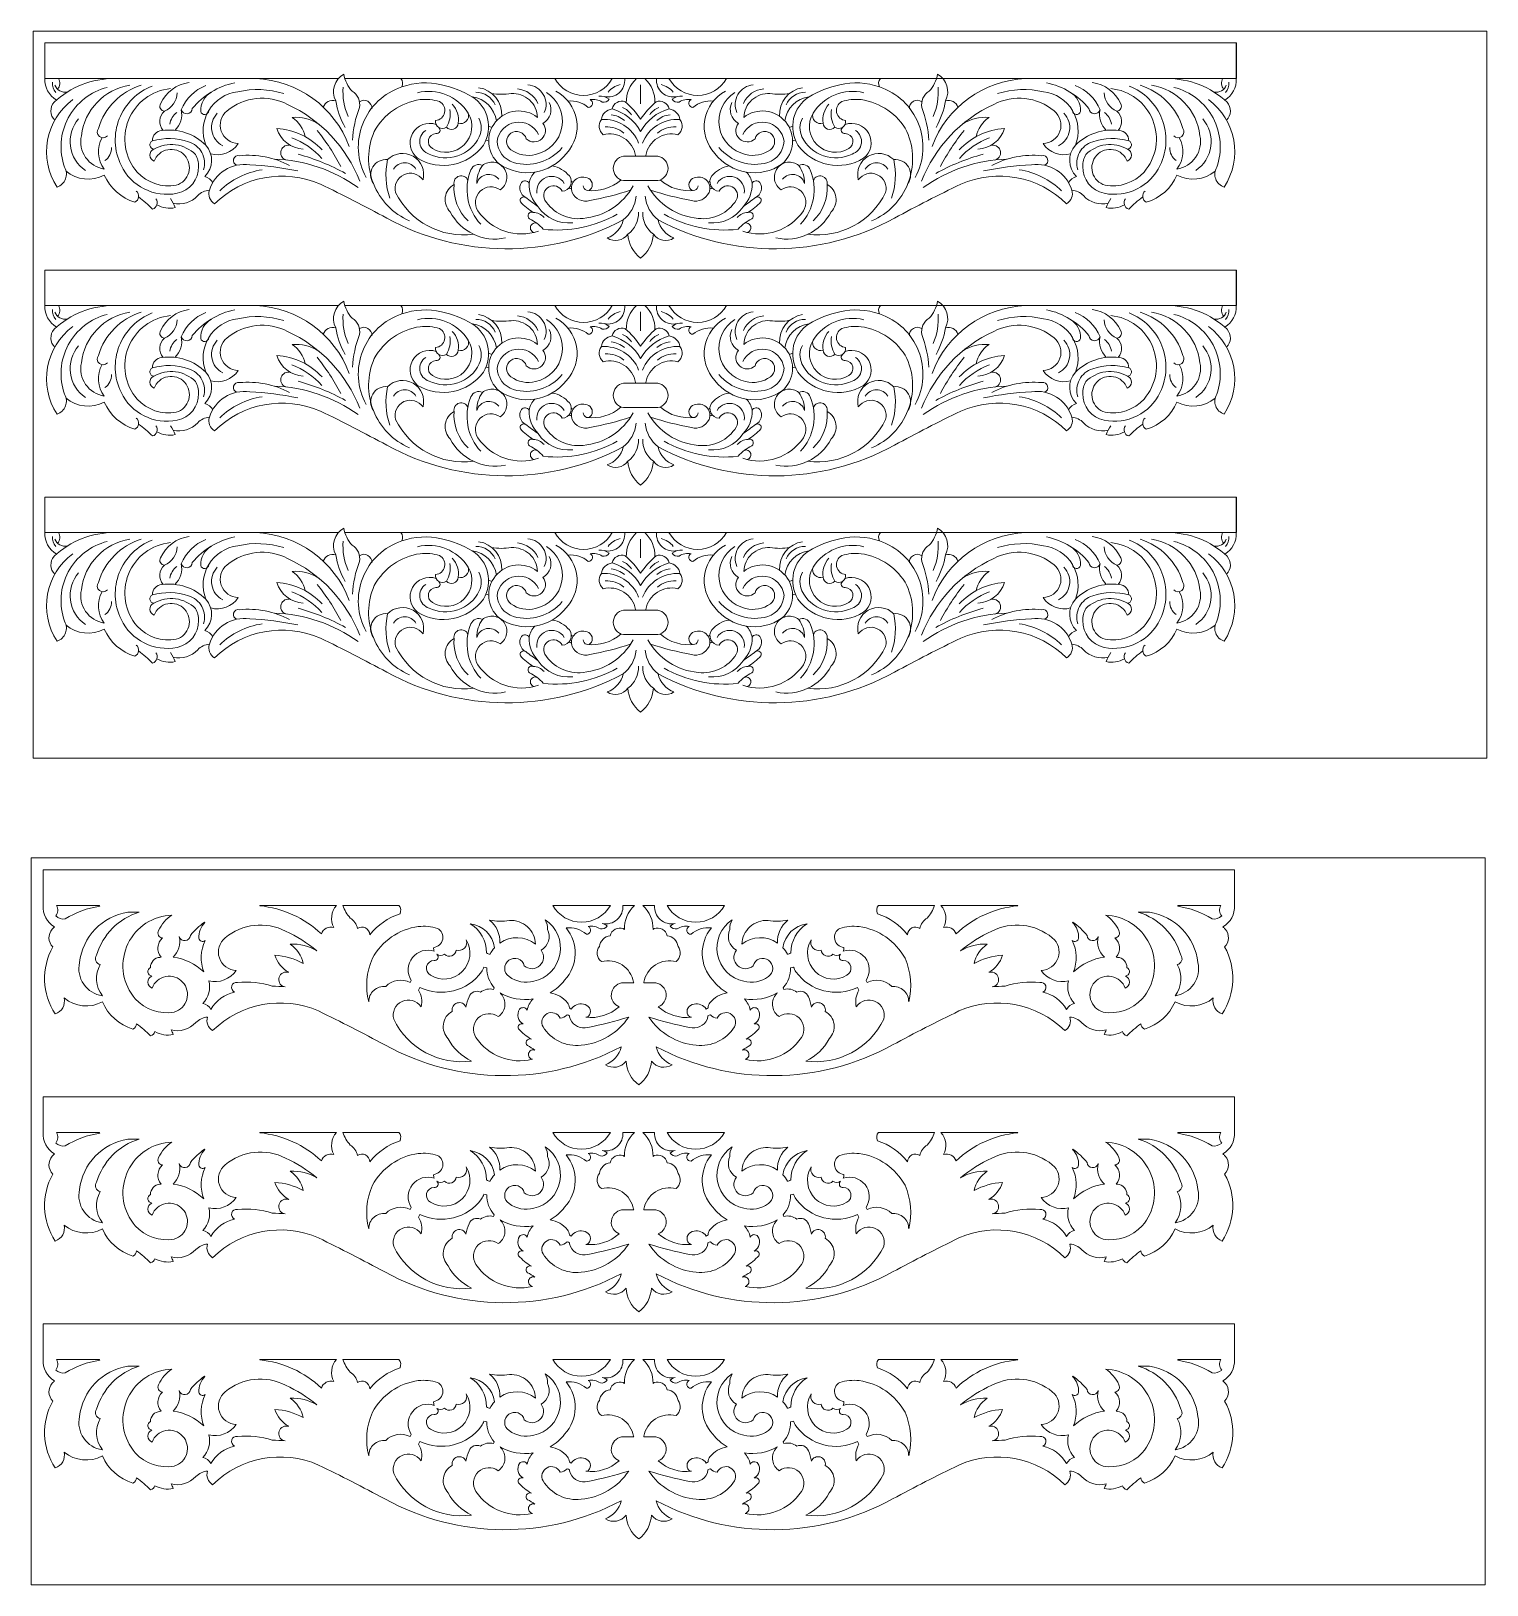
# Model space of a CAD drawing. Header units: millimetres. Extents: x 4866 to 5110, y 114 to 375.
import ezdxf

# ---------------------------------------------------------------- set-up
doc = ezdxf.new("R2010")
doc.units = ezdxf.units.MM
doc.header["$MEASUREMENT"] = 0
doc.layers.add('SITARA ALL', color=18, linetype='Continuous', true_color=0x000000)

msp = doc.modelspace()

# ---------------------------------------------------------------- linework, layer by layer
at = {"layer": 'SITARA ALL', "lineweight": 9}
for points, knots in [([(4866.45, 374.87), (4866.45, 374.87), (5110.45, 374.87), (5110.45, 374.87), (5110.45, 374.87), (5110.45, 252.87), (5110.45, 252.87), (5110.45, 252.87), (4866.45, 252.87), (4866.45, 252.87), (4866.45, 252.87), (4866.45, 374.87), (4866.45, 374.87)], [0, 0, 0, 0, 0.25, 0.25, 0.25, 0.5, 0.5, 0.5, 0.75, 0.75, 0.75, 1, 1, 1, 1]), ([(4870.4, 363.29), (4869.11, 364.02), (4868.36, 365.43), (4868.46, 366.9), (4868.46, 366.9), (4868.46, 372.87), (4868.46, 372.87)], [0, 0, 0, 0, 0.333333, 0.333333, 0.333333, 1, 1, 1, 1]), ([(4917.69, 366.9), (4917.69, 366.9), (4868.46, 366.9), (4868.46, 366.9), (4868.46, 366.9), (4868.46, 372.87), (4868.46, 372.87), (4868.46, 372.87), (5068.45, 372.87), (5068.45, 372.87), (5068.45, 372.87), (5068.45, 366.9), (5068.45, 366.9), (5068.45, 366.9), (4918.78, 366.9), (4918.78, 366.9)], [0, 0, 0, 0, 0.166667, 0.166667, 0.166667, 0.333333, 0.333333, 0.333333, 0.5, 0.5, 0.5, 0.666667, 0.666667, 0.666667, 1, 1, 1, 1]), ([(5068.39, 372.87), (5068.39, 372.87), (5068.39, 366.9), (5068.39, 366.9), (5068.49, 365.43), (5067.73, 364.02), (5066.45, 363.29)], [0, 0, 0, 0, 0.333333, 0.333333, 0.333333, 1, 1, 1, 1]), ([(4878.92, 365.41), (4876.11, 364.71), (4873.73, 362.85), (4872.37, 360.3), (4871, 357.75), (4870.77, 354.74), (4871.74, 352.01), (4872.09, 351.42), (4872.15, 350.7), (4871.91, 350.05), (4871.67, 349.41), (4871.16, 348.9), (4870.51, 348.68), (4867.33, 353.49), (4868.5, 359.95), (4873.14, 363.36)], [0, 0, 0, 0, 0.166667, 0.166667, 0.166667, 0.333333, 0.333333, 0.333333, 0.5, 0.5, 0.5, 0.666667, 0.666667, 0.666667, 1, 1, 1, 1]), ([(4880.14, 366.9), (4876.37, 366.93), (4872.74, 365.51), (4869.99, 362.92), (4869.23, 362.05), (4869.28, 360.74), (4870.1, 359.92)], [0, 0, 0, 0, 0.333333, 0.333333, 0.333333, 1, 1, 1, 1]), ([(4878.04, 356.98), (4877.11, 355.31), (4877.25, 353.24), (4878.41, 351.72), (4877.14, 351.91), (4876.01, 352.62), (4875.28, 353.68), (4874.55, 354.73), (4874.3, 356.04), (4874.57, 357.3), (4875.06, 361.63), (4878.39, 365.1), (4882.69, 365.77)], [0, 0, 0, 0, 0.2, 0.2, 0.2, 0.4, 0.4, 0.4, 0.6, 0.6, 0.6, 1, 1, 1, 1]), ([(4878.94, 357.29), (4878.59, 356.9), (4877.99, 356.86), (4877.59, 357.19), (4877.18, 357.53), (4877.12, 358.13), (4877.44, 358.54), (4878.46, 362), (4881.14, 364.71), (4884.59, 365.77)], [0, 0, 0, 0, 0.25, 0.25, 0.25, 0.5, 0.5, 0.5, 1, 1, 1, 1]), ([(4896.61, 349.44), (4896.34, 349.96), (4895.85, 350.34), (4895.28, 350.46), (4896.73, 351.89), (4896.81, 354.2), (4895.46, 355.73), (4893.51, 357.64), (4890.79, 358.54), (4888.09, 358.19), (4887.18, 358.13), (4886.48, 357.37), (4886.49, 356.46), (4886.19, 356.32), (4886.02, 356), (4886.07, 355.67), (4886.12, 355.34), (4886.39, 355.08), (4886.72, 355.05), (4888.99, 356.36), (4891.87, 355.99), (4893.73, 354.14), (4894.08, 353.54), (4894.24, 352.85), (4894.21, 352.16), (4894.28, 349.99), (4892.77, 348.08), (4890.64, 347.64), (4886.79, 346.86), (4882.91, 348.81), (4881.22, 352.36), (4880.04, 354.8), (4879.94, 357.63), (4880.93, 360.15), (4881.93, 362.67), (4883.93, 364.67), (4886.46, 365.65)], [0, 0, 0, 0, 0.076923, 0.076923, 0.076923, 0.153846, 0.153846, 0.153846, 0.230769, 0.230769, 0.230769, 0.307692, 0.307692, 0.307692, 0.384615, 0.384615, 0.384615, 0.461538, 0.461538, 0.461538, 0.538462, 0.538462, 0.538462, 0.615385, 0.615385, 0.615385, 0.692308, 0.692308, 0.692308, 0.769231, 0.769231, 0.769231, 0.846154, 0.846154, 0.846154, 1, 1, 1, 1]), ([(4886.72, 355.05), (4886.31, 354.88), (4886.04, 354.47), (4886.05, 354.02), (4886.06, 353.57), (4886.34, 353.18), (4886.77, 353.03), (4887.14, 354.02), (4888, 354.76), (4889.05, 354.96), (4890.09, 355.16), (4891.17, 354.81), (4891.89, 354.03), (4892.61, 353.25), (4892.87, 352.15), (4892.59, 351.13), (4892.3, 350.1), (4891.5, 349.3), (4890.48, 349.01), (4888.06, 348.56), (4885.59, 349.4), (4883.93, 351.21), (4881.86, 353.61), (4881.3, 356.97), (4882.47, 359.92), (4883.65, 362.87), (4886.37, 364.91), (4889.53, 365.22)], [0, 0, 0, 0, 0.1, 0.1, 0.1, 0.2, 0.2, 0.2, 0.3, 0.3, 0.3, 0.4, 0.4, 0.4, 0.5, 0.5, 0.5, 0.6, 0.6, 0.6, 0.7, 0.7, 0.7, 0.8, 0.8, 0.8, 1, 1, 1, 1]), ([(4888.28, 358.21), (4887.48, 359.17), (4887.57, 360.59), (4888.49, 361.43), (4888.21, 361.46), (4887.96, 361.62), (4887.83, 361.87), (4887.7, 362.12), (4887.71, 362.42), (4887.85, 362.66), (4888.71, 364.61), (4890.54, 365.96), (4892.65, 366.22)], [0, 0, 0, 0, 0.2, 0.2, 0.2, 0.4, 0.4, 0.4, 0.6, 0.6, 0.6, 1, 1, 1, 1]), ([(4890.27, 358.2), (4891.2, 359.1), (4891.6, 360.4), (4891.32, 361.66), (4891.46, 361.23), (4891.88, 360.95), (4892.33, 361), (4892.79, 361.04), (4893.14, 361.4), (4893.18, 361.86), (4894.99, 364.08), (4897.51, 365.61), (4900.32, 366.19)], [0, 0, 0, 0, 0.2, 0.2, 0.2, 0.4, 0.4, 0.4, 0.6, 0.6, 0.6, 1, 1, 1, 1]), ([(4895.46, 355.73), (4894.72, 357.63), (4894.89, 359.77), (4895.94, 361.52), (4896.98, 363.27), (4898.78, 364.43), (4900.81, 364.68), (4903.36, 365.26), (4906.02, 365.16), (4908.52, 364.38)], [0, 0, 0, 0, 0.25, 0.25, 0.25, 0.5, 0.5, 0.5, 1, 1, 1, 1]), ([(4920.04, 356.55), (4920.17, 358.43), (4920.57, 360.27), (4921.23, 362.03), (4921.44, 363.11), (4920.95, 364.2), (4920.01, 364.78), (4919.28, 365.58), (4918.79, 366.57), (4918.59, 367.64), (4917.02, 366.75), (4916.43, 364.79), (4917.26, 363.18), (4917.52, 361.61), (4918.06, 360.09), (4918.85, 358.7)], [0, 0, 0, 0, 0.166667, 0.166667, 0.166667, 0.333333, 0.333333, 0.333333, 0.5, 0.5, 0.5, 0.666667, 0.666667, 0.666667, 1, 1, 1, 1]), ([(4928.2, 366.9), (4928.51, 366.5), (4928.58, 365.96), (4928.36, 365.49), (4925.36, 364.51), (4922.95, 362.25), (4921.79, 359.32), (4920.63, 356.38), (4920.83, 353.09), (4922.34, 350.32)], [0, 0, 0, 0, 0.25, 0.25, 0.25, 0.5, 0.5, 0.5, 1, 1, 1, 1]), ([(4940.16, 363.83), (4938.56, 364.78), (4936.81, 365.46), (4934.98, 365.84), (4932.79, 366.38), (4930.49, 366.26), (4928.36, 365.49)], [0, 0, 0, 0, 0.333333, 0.333333, 0.333333, 1, 1, 1, 1]), ([(4934.55, 358.69), (4934.75, 358.52), (4934.82, 358.24), (4934.71, 358), (4934.6, 357.76), (4934.34, 357.62), (4934.08, 357.67), (4933.48, 357.64), (4932.97, 357.23), (4932.83, 356.65), (4932.69, 356.07), (4932.95, 355.46), (4933.47, 355.17), (4935.18, 354.12), (4937.38, 354.37), (4938.8, 355.78), (4940.23, 357.18), (4940.51, 359.38), (4939.49, 361.1), (4937.66, 363.94), (4934.24, 365.32), (4930.96, 364.53)], [0, 0, 0, 0, 0.125, 0.125, 0.125, 0.25, 0.25, 0.25, 0.375, 0.375, 0.375, 0.5, 0.5, 0.5, 0.625, 0.625, 0.625, 0.75, 0.75, 0.75, 1, 1, 1, 1]), ([(4952.26, 361.2), (4952.7, 362.18), (4952.63, 363.31), (4952.08, 364.24), (4951.54, 365.16), (4950.58, 365.76), (4949.51, 365.86)], [0, 0, 0, 0, 0.333333, 0.333333, 0.333333, 1, 1, 1, 1]), ([(4954.02, 366.9), (4955, 365.15), (4956.84, 364.07), (4958.84, 364.07), (4960.84, 364.07), (4962.69, 365.15), (4963.66, 366.9)], [0, 0, 0, 0, 0.333333, 0.333333, 0.333333, 1, 1, 1, 1]), ([(4962.32, 363.87), (4963.2, 363.68), (4964.13, 363.92), (4964.81, 364.51), (4965.49, 365.11), (4965.84, 366), (4965.76, 366.9)], [0, 0, 0, 0, 0.333333, 0.333333, 0.333333, 1, 1, 1, 1]), ([(4971.08, 366.9), (4971, 366), (4971.36, 365.11), (4972.04, 364.51), (4972.72, 363.92), (4973.64, 363.68), (4974.53, 363.87)], [0, 0, 0, 0, 0.333333, 0.333333, 0.333333, 1, 1, 1, 1]), ([(4973.18, 366.9), (4974.16, 365.15), (4976, 364.07), (4978, 364.07), (4980.01, 364.07), (4981.85, 365.15), (4982.82, 366.9)], [0, 0, 0, 0, 0.333333, 0.333333, 0.333333, 1, 1, 1, 1]), ([(4987.33, 365.86), (4986.27, 365.76), (4985.31, 365.16), (4984.76, 364.24), (4984.22, 363.31), (4984.15, 362.18), (4984.58, 361.2)], [0, 0, 0, 0, 0.333333, 0.333333, 0.333333, 1, 1, 1, 1]), ([(4996.68, 363.83), (4998.29, 364.78), (5000.04, 365.46), (5001.87, 365.84), (5004.06, 366.38), (5006.36, 366.26), (5008.49, 365.49)], [0, 0, 0, 0, 0.333333, 0.333333, 0.333333, 1, 1, 1, 1]), ([(4999.04, 359.41), (4998.56, 359.25), (4998.04, 359.38), (4997.68, 359.74), (4997.32, 360.09), (4997.2, 360.62), (4997.36, 361.1), (4999.18, 363.94), (5002.61, 365.32), (5005.89, 364.53)], [0, 0, 0, 0, 0.25, 0.25, 0.25, 0.5, 0.5, 0.5, 1, 1, 1, 1]), ([(5014.51, 350.32), (5016.02, 353.09), (5016.22, 356.39), (5015.06, 359.32), (5013.89, 362.25), (5011.49, 364.51), (5008.49, 365.49), (5008.27, 365.96), (5008.33, 366.5), (5008.65, 366.9)], [0, 0, 0, 0, 0.25, 0.25, 0.25, 0.5, 0.5, 0.5, 1, 1, 1, 1]), ([(5019.59, 363.18), (5020.42, 364.79), (5019.83, 366.76), (5018.26, 367.64), (5018.06, 366.57), (5017.57, 365.58), (5016.84, 364.78), (5015.9, 364.2), (5015.41, 363.11), (5015.62, 362.03), (5016.28, 360.27), (5016.68, 358.43), (5016.81, 356.55)], [0, 0, 0, 0, 0.2, 0.2, 0.2, 0.4, 0.4, 0.4, 0.6, 0.6, 0.6, 1, 1, 1, 1]), ([(5028.32, 364.38), (5030.82, 365.16), (5033.49, 365.26), (5036.04, 364.68), (5038.06, 364.43), (5039.86, 363.27), (5040.91, 361.52), (5041.95, 359.77), (5042.13, 357.63), (5041.39, 355.73), (5043.34, 357.64), (5046.06, 358.54), (5048.76, 358.19), (5049.67, 358.13), (5050.37, 357.37), (5050.35, 356.46)], [0, 0, 0, 0, 0.166667, 0.166667, 0.166667, 0.333333, 0.333333, 0.333333, 0.5, 0.5, 0.5, 0.666667, 0.666667, 0.666667, 1, 1, 1, 1]), ([(5036.53, 366.19), (5039.33, 365.61), (5041.85, 364.08), (5043.66, 361.86), (5043.71, 361.4), (5044.06, 361.04), (5044.51, 361), (5044.96, 360.95), (5045.39, 361.23), (5045.52, 361.66)], [0, 0, 0, 0, 0.25, 0.25, 0.25, 0.5, 0.5, 0.5, 1, 1, 1, 1]), ([(5046.57, 358.2), (5045.65, 359.09), (5045.25, 360.4), (5045.52, 361.66), (5044.77, 363.54), (5043.26, 365.01), (5041.37, 365.72)], [0, 0, 0, 0, 0.333333, 0.333333, 0.333333, 1, 1, 1, 1]), ([(5041.8, 351.6), (5041.49, 352.55), (5041.58, 353.59), (5042.05, 354.47), (5042.53, 355.35), (5043.34, 356), (5044.3, 356.28), (5046.25, 356.94), (5048.36, 357), (5050.35, 356.46), (5050.66, 356.32), (5050.83, 356), (5050.78, 355.67), (5050.72, 355.34), (5050.46, 355.08), (5050.13, 355.05), (5047.85, 356.36), (5044.98, 355.99), (5043.12, 354.14), (5042.77, 353.54), (5042.6, 352.85), (5042.64, 352.16), (5042.57, 349.99), (5044.07, 348.08), (5046.21, 347.64), (5050.06, 346.86), (5053.94, 348.8), (5055.63, 352.36), (5056.8, 354.8), (5056.91, 357.62), (5055.91, 360.15), (5054.92, 362.67), (5052.92, 364.67), (5050.39, 365.65)], [0, 0, 0, 0, 0.083333, 0.083333, 0.083333, 0.166667, 0.166667, 0.166667, 0.25, 0.25, 0.25, 0.333333, 0.333333, 0.333333, 0.416667, 0.416667, 0.416667, 0.5, 0.5, 0.5, 0.583333, 0.583333, 0.583333, 0.666667, 0.666667, 0.666667, 0.75, 0.75, 0.75, 0.833333, 0.833333, 0.833333, 1, 1, 1, 1]), ([(5047.32, 365.22), (5050.47, 364.91), (5053.2, 362.87), (5054.37, 359.92), (5055.55, 356.97), (5054.99, 353.61), (5052.91, 351.21), (5051.26, 349.4), (5048.78, 348.56), (5046.37, 349.01), (5045.34, 349.3), (5044.55, 350.1), (5044.26, 351.13), (5043.97, 352.15), (5044.24, 353.25), (5044.96, 354.03), (5045.68, 354.81), (5046.75, 355.16), (5047.8, 354.96), (5048.84, 354.76), (5049.71, 354.02), (5050.08, 353.03), (5050.5, 353.18), (5050.79, 353.57), (5050.8, 354.02), (5050.81, 354.47), (5050.54, 354.88), (5050.13, 355.05)], [0, 0, 0, 0, 0.1, 0.1, 0.1, 0.2, 0.2, 0.2, 0.3, 0.3, 0.3, 0.4, 0.4, 0.4, 0.5, 0.5, 0.5, 0.6, 0.6, 0.6, 0.7, 0.7, 0.7, 0.8, 0.8, 0.8, 1, 1, 1, 1]), ([(5044.2, 366.22), (5046.31, 365.96), (5048.13, 364.61), (5048.99, 362.66), (5049.14, 362.42), (5049.14, 362.12), (5049.02, 361.87), (5048.89, 361.62), (5048.64, 361.46), (5048.36, 361.43), (5049.28, 360.59), (5049.37, 359.17), (5048.57, 358.21)], [0, 0, 0, 0, 0.2, 0.2, 0.2, 0.4, 0.4, 0.4, 0.6, 0.6, 0.6, 1, 1, 1, 1]), ([(5052.26, 365.77), (5055.7, 364.71), (5058.39, 362), (5059.41, 358.54), (5059.73, 358.13), (5059.66, 357.53), (5059.26, 357.19), (5058.85, 356.86), (5058.26, 356.9), (5057.91, 357.29)], [0, 0, 0, 0, 0.25, 0.25, 0.25, 0.5, 0.5, 0.5, 1, 1, 1, 1]), ([(5058.81, 356.98), (5059.74, 355.31), (5059.59, 353.24), (5058.43, 351.72), (5059.7, 351.91), (5060.84, 352.62), (5061.56, 353.68), (5062.29, 354.73), (5062.55, 356.04), (5062.28, 357.3), (5061.78, 361.63), (5058.46, 365.1), (5054.15, 365.77)], [0, 0, 0, 0, 0.2, 0.2, 0.2, 0.4, 0.4, 0.4, 0.6, 0.6, 0.6, 1, 1, 1, 1]), ([(5056.7, 366.9), (5060.47, 366.93), (5064.11, 365.5), (5066.86, 362.92), (5067.61, 362.05), (5067.56, 360.74), (5066.75, 359.92)], [0, 0, 0, 0, 0.333333, 0.333333, 0.333333, 1, 1, 1, 1]), ([(5057.92, 365.41), (5060.73, 364.71), (5063.11, 362.85), (5064.48, 360.3), (5065.85, 357.75), (5066.07, 354.74), (5065.1, 352.01), (5064.76, 351.42), (5064.7, 350.7), (5064.93, 350.05), (5065.17, 349.41), (5065.69, 348.9), (5066.34, 348.68), (5069.51, 353.5), (5068.36, 359.95), (5063.71, 363.36)], [0, 0, 0, 0, 0.166667, 0.166667, 0.166667, 0.333333, 0.333333, 0.333333, 0.5, 0.5, 0.5, 0.666667, 0.666667, 0.666667, 1, 1, 1, 1]), ([(4895.94, 361.52), (4895.93, 361.18), (4895.66, 360.9), (4895.33, 360.86), (4894.99, 360.83), (4894.68, 361.04), (4894.59, 361.37), (4894.54, 362.71), (4895.23, 363.96), (4896.38, 364.64)], [0, 0, 0, 0, 0.25, 0.25, 0.25, 0.5, 0.5, 0.5, 1, 1, 1, 1]), ([(4896.27, 354.25), (4898.02, 353.79), (4899.87, 354.49), (4900.88, 355.99), (4899.59, 356.03), (4898.46, 356.86), (4898.04, 358.08), (4897.63, 359.3), (4898.01, 360.65), (4899.01, 361.47), (4901.87, 363.83), (4905.86, 364.27), (4909.16, 362.57), (4914.72, 360.01), (4919.07, 355.38), (4921.28, 349.67)], [0, 0, 0, 0, 0.166667, 0.166667, 0.166667, 0.333333, 0.333333, 0.333333, 0.5, 0.5, 0.5, 0.666667, 0.666667, 0.666667, 1, 1, 1, 1]), ([(4923.31, 361.82), (4923.35, 362.33), (4923.09, 362.82), (4922.65, 363.08), (4922.2, 363.34), (4921.65, 363.31), (4921.23, 363.02)], [0, 0, 0, 0, 0.333333, 0.333333, 0.333333, 1, 1, 1, 1]), ([(4939.49, 361.1), (4939.65, 360.62), (4939.52, 360.09), (4939.17, 359.74), (4938.81, 359.38), (4938.28, 359.25), (4937.8, 359.41), (4937.77, 358.96), (4937.47, 358.57), (4937.04, 358.42), (4936.61, 358.27), (4936.14, 358.39), (4935.83, 358.72), (4935.44, 358.46), (4934.94, 358.45), (4934.55, 358.69), (4934.16, 358.94), (4933.95, 359.39), (4934.02, 359.85), (4934.76, 359.92), (4935.38, 360.47), (4935.53, 361.21), (4935.67, 361.94), (4935.33, 362.69), (4934.67, 363.05), (4933.62, 363.36), (4932.52, 363.47), (4931.43, 363.36), (4928.17, 362.89), (4925.32, 360.92), (4923.73, 358.03), (4922.51, 355.25), (4922.46, 352.1), (4923.57, 349.28), (4924.69, 346.46), (4926.87, 344.21), (4929.66, 343.01)], [0, 0, 0, 0, 0.076923, 0.076923, 0.076923, 0.153846, 0.153846, 0.153846, 0.230769, 0.230769, 0.230769, 0.307692, 0.307692, 0.307692, 0.384615, 0.384615, 0.384615, 0.461538, 0.461538, 0.461538, 0.538462, 0.538462, 0.538462, 0.615385, 0.615385, 0.615385, 0.692308, 0.692308, 0.692308, 0.769231, 0.769231, 0.769231, 0.846154, 0.846154, 0.846154, 1, 1, 1, 1]), ([(4934.11, 359.19), (4932.6, 359.73), (4930.91, 359.09), (4930.14, 357.68), (4929.37, 356.27), (4929.73, 354.51), (4931, 353.52), (4934.7, 351.28), (4939.5, 352.25), (4942.04, 355.75), (4943.71, 358.51), (4942.88, 362.1), (4940.16, 363.83), (4942.27, 363.55), (4943.93, 361.89), (4944.21, 359.78)], [0, 0, 0, 0, 0.166667, 0.166667, 0.166667, 0.333333, 0.333333, 0.333333, 0.5, 0.5, 0.5, 0.666667, 0.666667, 0.666667, 1, 1, 1, 1]), ([(4943.4, 364.42), (4944.49, 364.22), (4945.61, 364.2), (4946.71, 364.37), (4947.83, 364.44), (4948.92, 364.05), (4949.75, 363.31), (4950.58, 362.56), (4951.07, 361.51), (4951.11, 360.39), (4948.94, 362.09), (4945.82, 361.75), (4944.08, 359.62), (4942.33, 357.5), (4942.59, 354.37), (4944.68, 352.57), (4948.32, 350.06), (4953.29, 350.83), (4955.98, 354.34), (4957.4, 355.87), (4958.02, 357.96), (4957.66, 360.01), (4957.31, 362.05), (4956.02, 363.82), (4954.18, 364.78)], [0, 0, 0, 0, 0.111111, 0.111111, 0.111111, 0.222222, 0.222222, 0.222222, 0.333333, 0.333333, 0.333333, 0.444444, 0.444444, 0.444444, 0.555556, 0.555556, 0.555556, 0.666667, 0.666667, 0.666667, 0.777778, 0.777778, 0.777778, 1, 1, 1, 1]), ([(4952.62, 364.55), (4954.58, 363.32), (4955.6, 361.03), (4955.21, 358.75), (4954.81, 356.47), (4953.07, 354.66), (4950.8, 354.17), (4949.38, 353.79), (4947.85, 354.08), (4946.66, 354.96), (4946.21, 355.27), (4945.94, 355.78), (4945.93, 356.33), (4945.93, 356.87), (4946.19, 357.39), (4946.64, 357.71), (4947.08, 358.02), (4947.66, 358.1), (4948.17, 357.92), (4948.69, 357.73), (4949.08, 357.31), (4949.23, 356.78), (4949.96, 356.11), (4951.1, 356.11), (4951.83, 356.79), (4952.56, 357.47), (4952.65, 358.6), (4952.03, 359.38), (4953.27, 360.07), (4953.74, 361.61), (4953.1, 362.88)], [0, 0, 0, 0, 0.090909, 0.090909, 0.090909, 0.181818, 0.181818, 0.181818, 0.272727, 0.272727, 0.272727, 0.363636, 0.363636, 0.363636, 0.454545, 0.454545, 0.454545, 0.545455, 0.545455, 0.545455, 0.636364, 0.636364, 0.636364, 0.727273, 0.727273, 0.727273, 0.818182, 0.818182, 0.818182, 1, 1, 1, 1]), ([(4961.39, 363.95), (4962.02, 364.03), (4962.65, 363.83), (4963.13, 363.42), (4962.87, 363.05), (4962.42, 362.87), (4961.98, 362.95), (4961.39, 363.35), (4960.66, 363.5), (4959.95, 363.36), (4960.25, 363.23), (4960.41, 362.9), (4960.33, 362.59), (4960.26, 362.27), (4959.97, 362.06), (4959.64, 362.07), (4958.69, 362.87), (4957.46, 363.25), (4956.22, 363.13)], [0, 0, 0, 0, 0.142857, 0.142857, 0.142857, 0.285714, 0.285714, 0.285714, 0.428571, 0.428571, 0.428571, 0.571429, 0.571429, 0.571429, 0.714286, 0.714286, 0.714286, 1, 1, 1, 1]), ([(4968.75, 356.07), (4969.74, 358.62), (4972.29, 360.22), (4975.02, 360.02), (4974.89, 360.96), (4974.14, 361.7), (4973.19, 361.8), (4973.1, 362.27), (4972.8, 362.67), (4972.38, 362.91), (4971.97, 363.14), (4971.47, 363.17), (4971.02, 363), (4970.01, 362.17), (4969.14, 361.19), (4968.42, 360.1), (4967.71, 361.19), (4966.84, 362.17), (4965.83, 363), (4965.38, 363.17), (4964.88, 363.14), (4964.46, 362.91), (4964.04, 362.67), (4963.75, 362.27), (4963.66, 361.8), (4965.7, 361.24), (4967.42, 359.86), (4968.42, 358), (4969.43, 359.86), (4971.15, 361.24), (4973.19, 361.8)], [0, 0, 0, 0, 0.090909, 0.090909, 0.090909, 0.181818, 0.181818, 0.181818, 0.272727, 0.272727, 0.272727, 0.363636, 0.363636, 0.363636, 0.454545, 0.454545, 0.454545, 0.545455, 0.545455, 0.545455, 0.636364, 0.636364, 0.636364, 0.727273, 0.727273, 0.727273, 0.818182, 0.818182, 0.818182, 1, 1, 1, 1]), ([(4975.45, 363.95), (4974.83, 364.03), (4974.2, 363.83), (4973.72, 363.42), (4973.98, 363.05), (4974.43, 362.87), (4974.87, 362.95), (4975.46, 363.35), (4976.19, 363.5), (4976.89, 363.36), (4976.6, 363.23), (4976.44, 362.9), (4976.51, 362.59), (4976.59, 362.27), (4976.88, 362.06), (4977.2, 362.07), (4978.16, 362.87), (4979.39, 363.25), (4980.63, 363.13)], [0, 0, 0, 0, 0.142857, 0.142857, 0.142857, 0.285714, 0.285714, 0.285714, 0.428571, 0.428571, 0.428571, 0.571429, 0.571429, 0.571429, 0.714286, 0.714286, 0.714286, 1, 1, 1, 1]), ([(4993.45, 364.42), (4992.35, 364.22), (4991.23, 364.2), (4990.13, 364.37), (4989.02, 364.44), (4987.93, 364.05), (4987.1, 363.31), (4986.27, 362.56), (4985.78, 361.51), (4985.74, 360.39), (4987.9, 362.09), (4991.02, 361.74), (4992.77, 359.62), (4994.52, 357.5), (4994.25, 354.37), (4992.17, 352.57), (4988.53, 350.05), (4983.56, 350.84), (4980.86, 354.34), (4979.45, 355.86), (4978.83, 357.96), (4979.18, 360.01), (4979.54, 362.05), (4980.83, 363.82), (4982.67, 364.78)], [0, 0, 0, 0, 0.111111, 0.111111, 0.111111, 0.222222, 0.222222, 0.222222, 0.333333, 0.333333, 0.333333, 0.444444, 0.444444, 0.444444, 0.555556, 0.555556, 0.555556, 0.666667, 0.666667, 0.666667, 0.777778, 0.777778, 0.777778, 1, 1, 1, 1]), ([(4984.23, 364.55), (4982.27, 363.32), (4981.24, 361.03), (4981.64, 358.75), (4982.04, 356.47), (4983.78, 354.66), (4986.04, 354.17), (4987.47, 353.79), (4989, 354.08), (4990.19, 354.96), (4990.64, 355.27), (4990.91, 355.78), (4990.91, 356.33), (4990.92, 356.87), (4990.66, 357.39), (4990.21, 357.71), (4989.76, 358.02), (4989.19, 358.1), (4988.67, 357.92), (4988.16, 357.73), (4987.76, 357.31), (4987.62, 356.78), (4986.88, 356.11), (4985.75, 356.11), (4985.02, 356.79), (4984.28, 357.47), (4984.2, 358.6), (4984.82, 359.38), (4983.58, 360.07), (4983.11, 361.61), (4983.74, 362.88)], [0, 0, 0, 0, 0.090909, 0.090909, 0.090909, 0.181818, 0.181818, 0.181818, 0.272727, 0.272727, 0.272727, 0.363636, 0.363636, 0.363636, 0.454545, 0.454545, 0.454545, 0.545455, 0.545455, 0.545455, 0.636364, 0.636364, 0.636364, 0.727273, 0.727273, 0.727273, 0.818182, 0.818182, 0.818182, 1, 1, 1, 1]), ([(5002.73, 359.19), (5004.25, 359.73), (5005.93, 359.09), (5006.71, 357.68), (5007.48, 356.27), (5007.12, 354.51), (5005.85, 353.52), (5002.15, 351.28), (4997.35, 352.25), (4994.8, 355.75), (4993.13, 358.51), (4993.97, 362.1), (4996.68, 363.83), (4994.57, 363.55), (4992.92, 361.89), (4992.63, 359.78)], [0, 0, 0, 0, 0.166667, 0.166667, 0.166667, 0.333333, 0.333333, 0.333333, 0.5, 0.5, 0.5, 0.666667, 0.666667, 0.666667, 1, 1, 1, 1]), ([(5000.44, 361.71), (5000.27, 360.67), (5000.47, 359.61), (5001.02, 358.72), (5000.71, 358.39), (5000.23, 358.27), (4999.81, 358.42), (4999.38, 358.57), (4999.08, 358.96), (4999.04, 359.41), (4998.86, 360.56), (4999.23, 361.73), (5000.03, 362.58)], [0, 0, 0, 0, 0.2, 0.2, 0.2, 0.4, 0.4, 0.4, 0.6, 0.6, 0.6, 1, 1, 1, 1]), ([(5001.02, 358.72), (5001.4, 358.46), (5001.9, 358.45), (5002.29, 358.69), (5002.68, 358.94), (5002.89, 359.39), (5002.83, 359.85), (5002.08, 359.92), (5001.47, 360.47), (5001.32, 361.21), (5001.17, 361.94), (5001.52, 362.69), (5002.18, 363.05), (5003.23, 363.36), (5004.32, 363.47), (5005.41, 363.36), (5008.67, 362.89), (5011.53, 360.92), (5013.11, 358.03), (5014.33, 355.26), (5014.4, 352.11), (5013.29, 349.29), (5012.18, 346.47), (5009.97, 344.21), (5007.19, 343.01)], [0, 0, 0, 0, 0.111111, 0.111111, 0.111111, 0.222222, 0.222222, 0.222222, 0.333333, 0.333333, 0.333333, 0.444444, 0.444444, 0.444444, 0.555556, 0.555556, 0.555556, 0.666667, 0.666667, 0.666667, 0.777778, 0.777778, 0.777778, 1, 1, 1, 1]), ([(5015.62, 363.02), (5015.19, 363.31), (5014.64, 363.34), (5014.2, 363.08), (5013.75, 362.82), (5013.49, 362.33), (5013.53, 361.82)], [0, 0, 0, 0, 0.333333, 0.333333, 0.333333, 1, 1, 1, 1]), ([(5015.57, 349.67), (5017.77, 355.38), (5022.12, 360.01), (5027.69, 362.57), (5030.98, 364.27), (5034.98, 363.83), (5037.83, 361.47), (5038.83, 360.65), (5039.22, 359.3), (5038.8, 358.08), (5038.39, 356.86), (5037.26, 356.03), (5035.97, 355.99), (5036.98, 354.49), (5038.83, 353.79), (5040.58, 354.25)], [0, 0, 0, 0, 0.166667, 0.166667, 0.166667, 0.333333, 0.333333, 0.333333, 0.5, 0.5, 0.5, 0.666667, 0.666667, 0.666667, 1, 1, 1, 1]), ([(5021.68, 362.1), (5021.38, 362.96), (5020.46, 363.44), (5019.59, 363.18), (5019.32, 361.61), (5018.78, 360.09), (5018, 358.7)], [0, 0, 0, 0, 0.333333, 0.333333, 0.333333, 1, 1, 1, 1]), ([(5040.47, 364.64), (5041.62, 363.96), (5042.31, 362.71), (5042.26, 361.37), (5042.17, 361.04), (5041.86, 360.83), (5041.52, 360.86), (5041.18, 360.9), (5040.92, 361.18), (5040.91, 361.52)], [0, 0, 0, 0, 0.25, 0.25, 0.25, 0.5, 0.5, 0.5, 1, 1, 1, 1]), ([(4874.09, 360.14), (4873, 358.87), (4872.51, 357.2), (4872.73, 355.54), (4872.96, 353.88), (4873.89, 352.4), (4875.28, 351.47)], [0, 0, 0, 0, 0.333333, 0.333333, 0.333333, 1, 1, 1, 1]), ([(4897.38, 361.09), (4896.62, 360.3), (4896.28, 359.2), (4896.46, 358.12), (4896.64, 357.04), (4897.32, 356.11), (4898.29, 355.61)], [0, 0, 0, 0, 0.333333, 0.333333, 0.333333, 1, 1, 1, 1]), ([(4912.12, 357.14), (4911.85, 358.46), (4911.07, 359.62), (4909.96, 360.38), (4911.51, 360.49), (4913.06, 360.1), (4914.39, 359.27)], [0, 0, 0, 0, 0.333333, 0.333333, 0.333333, 1, 1, 1, 1]), ([(4941.27, 360.23), (4941.79, 359.26), (4941.82, 358.1), (4941.34, 357.11), (4940.62, 355.61), (4939.32, 354.46), (4937.73, 353.92), (4936.15, 353.38), (4934.41, 353.49), (4932.92, 354.24), (4932.1, 354.49), (4931.5, 355.19), (4931.38, 356.04), (4931.26, 356.88), (4931.65, 357.72), (4932.37, 358.19)], [0, 0, 0, 0, 0.166667, 0.166667, 0.166667, 0.333333, 0.333333, 0.333333, 0.5, 0.5, 0.5, 0.666667, 0.666667, 0.666667, 1, 1, 1, 1]), ([(4967.56, 354), (4967.35, 355.2), (4966.65, 356.26), (4965.62, 356.91), (4964.6, 357.57), (4963.34, 357.77), (4962.16, 357.47), (4961.37, 358.08), (4961.22, 359.22), (4961.83, 360.02), (4961.95, 360.96), (4962.71, 361.7), (4963.66, 361.8)], [0, 0, 0, 0, 0.2, 0.2, 0.2, 0.4, 0.4, 0.4, 0.6, 0.6, 0.6, 1, 1, 1, 1]), ([(4975.02, 360.02), (4975.63, 359.22), (4975.47, 358.08), (4974.68, 357.47), (4973.5, 357.77), (4972.25, 357.57), (4971.23, 356.91), (4970.2, 356.26), (4969.5, 355.2), (4969.28, 354)], [0, 0, 0, 0, 0.25, 0.25, 0.25, 0.5, 0.5, 0.5, 1, 1, 1, 1]), ([(4995.58, 360.23), (4995.05, 359.26), (4995.02, 358.1), (4995.5, 357.11), (4996.23, 355.61), (4997.54, 354.46), (4999.12, 353.92), (5000.7, 353.38), (5002.43, 353.49), (5003.93, 354.24), (5004.75, 354.49), (5005.35, 355.19), (5005.47, 356.04), (5005.58, 356.89), (5005.2, 357.72), (5004.48, 358.19)], [0, 0, 0, 0, 0.166667, 0.166667, 0.166667, 0.333333, 0.333333, 0.333333, 0.5, 0.5, 0.5, 0.666667, 0.666667, 0.666667, 1, 1, 1, 1]), ([(4997.36, 361.1), (4996.33, 359.38), (4996.62, 357.18), (4998.04, 355.78), (4999.47, 354.37), (5001.67, 354.12), (5003.38, 355.17), (5003.9, 355.46), (5004.16, 356.07), (5004.02, 356.65), (5003.87, 357.23), (5003.36, 357.64), (5002.77, 357.67), (5002.51, 357.62), (5002.25, 357.76), (5002.14, 358), (5002.03, 358.24), (5002.09, 358.52), (5002.29, 358.69)], [0, 0, 0, 0, 0.142857, 0.142857, 0.142857, 0.285714, 0.285714, 0.285714, 0.428571, 0.428571, 0.428571, 0.571429, 0.571429, 0.571429, 0.714286, 0.714286, 0.714286, 1, 1, 1, 1]), ([(5022.46, 359.27), (5023.78, 360.1), (5025.33, 360.49), (5026.89, 360.38), (5025.77, 359.62), (5025, 358.46), (5024.73, 357.14)], [0, 0, 0, 0, 0.333333, 0.333333, 0.333333, 1, 1, 1, 1]), ([(5038.55, 355.61), (5039.53, 356.11), (5040.21, 357.04), (5040.39, 358.12), (5040.57, 359.2), (5040.23, 360.3), (5039.47, 361.09)], [0, 0, 0, 0, 0.333333, 0.333333, 0.333333, 1, 1, 1, 1]), ([(5061.57, 351.47), (5062.96, 352.4), (5063.89, 353.88), (5064.11, 355.54), (5064.34, 357.2), (5063.84, 358.87), (5062.75, 360.14)], [0, 0, 0, 0, 0.333333, 0.333333, 0.333333, 1, 1, 1, 1]), ([(4914.97, 354.92), (4912.99, 357.05), (4910.28, 358.34), (4907.38, 358.52), (4907.97, 356.55), (4909.74, 355.17), (4911.8, 355.07)], [0, 0, 0, 0, 0.333333, 0.333333, 0.333333, 1, 1, 1, 1]), ([(4955.28, 355.32), (4953.28, 352.94), (4950.07, 351.96), (4947.08, 352.8), (4945.51, 353.32), (4944.43, 354.75), (4944.35, 356.4), (4944.56, 358.01), (4945.81, 359.29), (4947.41, 359.54), (4949.01, 359.8), (4950.59, 358.97), (4951.29, 357.51)], [0, 0, 0, 0, 0.2, 0.2, 0.2, 0.4, 0.4, 0.4, 0.6, 0.6, 0.6, 1, 1, 1, 1]), ([(4981.57, 355.32), (4983.57, 352.94), (4986.78, 351.96), (4989.77, 352.8), (4991.34, 353.32), (4992.42, 354.75), (4992.49, 356.4), (4992.28, 358.01), (4991.04, 359.29), (4989.44, 359.54), (4987.84, 359.8), (4986.26, 358.98), (4985.55, 357.51)], [0, 0, 0, 0, 0.2, 0.2, 0.2, 0.4, 0.4, 0.4, 0.6, 0.6, 0.6, 1, 1, 1, 1]), ([(5025.04, 355.07), (5027.1, 355.17), (5028.88, 356.55), (5029.47, 358.52), (5026.57, 358.34), (5023.85, 357.05), (5021.88, 354.92)], [0, 0, 0, 0, 0.333333, 0.333333, 0.333333, 1, 1, 1, 1]), ([(4886.49, 356.46), (4888.48, 357), (4890.59, 356.94), (4892.55, 356.28), (4893.51, 356), (4894.32, 355.35), (4894.79, 354.47), (4895.26, 353.59), (4895.36, 352.55), (4895.05, 351.6)], [0, 0, 0, 0, 0.25, 0.25, 0.25, 0.5, 0.5, 0.5, 1, 1, 1, 1]), ([(4909.46, 355.7), (4909.13, 355.75), (4908.79, 355.67), (4908.52, 355.47), (4908.25, 355.26), (4908.07, 354.96), (4908.03, 354.63), (4907.98, 354.3), (4908.07, 353.96), (4908.28, 353.69), (4908.48, 353.43), (4908.78, 353.25), (4909.12, 353.21)], [0, 0, 0, 0, 0.2, 0.2, 0.2, 0.4, 0.4, 0.4, 0.6, 0.6, 0.6, 1, 1, 1, 1]), ([(4923.57, 349.29), (4922.99, 350.11), (4922.96, 351.2), (4923.47, 352.06), (4923.99, 352.92), (4924.96, 353.4), (4925.96, 353.29), (4927.09, 354.42), (4928.84, 354.66), (4930.23, 353.87), (4931.61, 353.07), (4932.3, 351.45), (4931.9, 349.9), (4931.19, 350.93), (4929.84, 351.3), (4928.71, 350.77), (4927.57, 350.25), (4926.98, 348.98), (4927.31, 347.78), (4929.7, 342.87), (4934.96, 340.05), (4940.36, 340.78)], [0, 0, 0, 0, 0.125, 0.125, 0.125, 0.25, 0.25, 0.25, 0.375, 0.375, 0.375, 0.5, 0.5, 0.5, 0.625, 0.625, 0.625, 0.75, 0.75, 0.75, 1, 1, 1, 1]), ([(4996.48, 340.78), (5001.89, 340.05), (5007.15, 342.87), (5009.54, 347.78), (5009.86, 348.98), (5009.27, 350.25), (5008.14, 350.77), (5007, 351.3), (5005.66, 350.93), (5004.95, 349.9), (5004.55, 351.45), (5005.23, 353.07), (5006.62, 353.87), (5008.01, 354.66), (5009.76, 354.42), (5010.89, 353.29), (5011.37, 351.15), (5011.24, 348.91), (5010.51, 346.84)], [0, 0, 0, 0, 0.142857, 0.142857, 0.142857, 0.285714, 0.285714, 0.285714, 0.428571, 0.428571, 0.428571, 0.571429, 0.571429, 0.571429, 0.714286, 0.714286, 0.714286, 1, 1, 1, 1]), ([(5027.73, 353.21), (5028.06, 353.26), (5028.37, 353.43), (5028.57, 353.7), (5028.78, 353.96), (5028.86, 354.3), (5028.82, 354.63), (5028.77, 354.96), (5028.6, 355.26), (5028.33, 355.47), (5028.06, 355.67), (5027.72, 355.75), (5027.39, 355.7)], [0, 0, 0, 0, 0.2, 0.2, 0.2, 0.4, 0.4, 0.4, 0.6, 0.6, 0.6, 1, 1, 1, 1]), ([(5040.24, 349.44), (5040.51, 349.96), (5041, 350.34), (5041.57, 350.46), (5040.12, 351.89), (5040.04, 354.2), (5041.39, 355.73)], [0, 0, 0, 0, 0.333333, 0.333333, 0.333333, 1, 1, 1, 1]), ([(4965.51, 343.18), (4953.07, 336.61), (4938.15, 336.73), (4925.82, 343.48), (4922.15, 345.47), (4918.44, 347.37), (4914.69, 349.18), (4908.64, 351.82), (4901.61, 350.52), (4896.93, 345.88), (4896.14, 346.35), (4895.78, 347.29), (4896.06, 348.16), (4896.96, 351.05), (4899.82, 352.86), (4902.81, 352.44), (4905.53, 352.3), (4908.23, 351.95), (4910.89, 351.41)], [0, 0, 0, 0, 0.142857, 0.142857, 0.142857, 0.285714, 0.285714, 0.285714, 0.428571, 0.428571, 0.428571, 0.571429, 0.571429, 0.571429, 0.714286, 0.714286, 0.714286, 1, 1, 1, 1]), ([(4900.62, 352.36), (4900.21, 352.52), (4900, 352.96), (4900.12, 353.38), (4900.25, 353.8), (4900.67, 354.05), (4901.1, 353.96), (4904, 354.24), (4906.92, 353.67), (4909.51, 352.31)], [0, 0, 0, 0, 0.25, 0.25, 0.25, 0.5, 0.5, 0.5, 1, 1, 1, 1]), ([(4930.72, 351.69), (4930.33, 352.36), (4929.61, 352.78), (4928.83, 352.78), (4928.06, 352.78), (4927.34, 352.36), (4926.95, 351.69)], [0, 0, 0, 0, 0.333333, 0.333333, 0.333333, 1, 1, 1, 1]), ([(4944.6, 350.02), (4944.11, 350.63), (4943.32, 350.92), (4942.55, 350.78), (4941.78, 350.63), (4941.16, 350.07), (4940.93, 349.31), (4940.92, 350.39), (4941.25, 351.44), (4941.87, 352.32), (4941.52, 352.51), (4941.11, 352.53), (4940.74, 352.39), (4940.37, 352.24), (4940.08, 351.94), (4939.94, 351.57), (4938.66, 348.47), (4939.3, 344.91), (4941.59, 342.45)], [0, 0, 0, 0, 0.142857, 0.142857, 0.142857, 0.285714, 0.285714, 0.285714, 0.428571, 0.428571, 0.428571, 0.571429, 0.571429, 0.571429, 0.714286, 0.714286, 0.714286, 1, 1, 1, 1]), ([(4941.87, 352.32), (4942.41, 352.75), (4943.1, 352.94), (4943.79, 352.85), (4944.47, 352.76), (4945.09, 352.39), (4945.5, 351.83), (4945.9, 351.27), (4946.06, 350.57), (4945.94, 349.89), (4945.81, 349.21), (4945.41, 348.61), (4944.84, 348.23), (4943.82, 348.97), (4942.42, 348.89), (4941.51, 348.02), (4940.6, 347.15), (4940.43, 345.76), (4941.12, 344.71), (4943.36, 341.41), (4947.51, 340.01), (4951.28, 341.28)], [0, 0, 0, 0, 0.125, 0.125, 0.125, 0.25, 0.25, 0.25, 0.375, 0.375, 0.375, 0.5, 0.5, 0.5, 0.625, 0.625, 0.625, 0.75, 0.75, 0.75, 1, 1, 1, 1]), ([(4953.58, 352.23), (4954.71, 352.03), (4955.73, 351.44), (4956.46, 350.57), (4956.83, 350.09), (4956.9, 349.45), (4956.64, 348.91), (4956.39, 348.37), (4955.85, 348.02), (4955.25, 348), (4955.06, 348.39), (4954.72, 348.69), (4954.31, 348.83), (4953.89, 348.96), (4953.44, 348.93), (4953.05, 348.73), (4952.66, 348.53), (4952.37, 348.18), (4952.24, 347.76), (4952.12, 347.35), (4952.16, 346.9), (4952.37, 346.51), (4953.72, 344.33), (4956.21, 343.13), (4958.76, 343.43), (4962.31, 343.75), (4965.46, 345.79), (4967.19, 348.9)], [0, 0, 0, 0, 0.1, 0.1, 0.1, 0.2, 0.2, 0.2, 0.3, 0.3, 0.3, 0.4, 0.4, 0.4, 0.5, 0.5, 0.5, 0.6, 0.6, 0.6, 0.7, 0.7, 0.7, 0.8, 0.8, 0.8, 1, 1, 1, 1]), ([(4965.54, 353.89), (4965.54, 353.89), (4971.31, 353.89), (4971.31, 353.89), (4972.3, 353.71), (4973.02, 352.84), (4973.02, 351.83), (4973.02, 350.83), (4972.3, 349.96), (4971.31, 349.77), (4971.31, 349.77), (4965.54, 349.77), (4965.54, 349.77), (4964.54, 349.96), (4963.83, 350.83), (4963.83, 351.83), (4963.83, 352.84), (4964.54, 353.71), (4965.54, 353.89)], [0, 0, 0, 0, 0.166667, 0.166667, 0.166667, 0.333333, 0.333333, 0.333333, 0.5, 0.5, 0.5, 0.666667, 0.666667, 0.666667, 0.833333, 0.833333, 0.833333, 1, 1, 1, 1]), ([(4968.8, 344.48), (4968.72, 343.03), (4969.38, 341.63), (4970.56, 340.78), (4971.36, 339.68), (4972.88, 339.41), (4974.02, 340.15), (4972.68, 340.65), (4971.68, 341.79), (4971.34, 343.18), (4983.79, 336.61), (4998.69, 336.72), (5011.03, 343.48), (5014.69, 345.47), (5018.41, 347.37), (5022.16, 349.18), (5028.2, 351.83), (5035.24, 350.51), (5039.92, 345.88), (5040.7, 346.35), (5041.06, 347.29), (5040.79, 348.16), (5039.89, 351.05), (5037.03, 352.86), (5034.03, 352.44), (5031.32, 352.3), (5028.62, 351.95), (5025.96, 351.41)], [0, 0, 0, 0, 0.1, 0.1, 0.1, 0.2, 0.2, 0.2, 0.3, 0.3, 0.3, 0.4, 0.4, 0.4, 0.5, 0.5, 0.5, 0.6, 0.6, 0.6, 0.7, 0.7, 0.7, 0.8, 0.8, 0.8, 1, 1, 1, 1]), ([(4969.65, 348.9), (4971.39, 345.79), (4974.54, 343.74), (4978.09, 343.43), (4980.64, 343.13), (4983.13, 344.33), (4984.48, 346.51), (4984.69, 346.9), (4984.73, 347.35), (4984.6, 347.76), (4984.47, 348.18), (4984.18, 348.53), (4983.79, 348.73), (4983.41, 348.93), (4982.96, 348.96), (4982.54, 348.83), (4982.13, 348.69), (4981.79, 348.39), (4981.59, 348), (4981, 348.02), (4980.46, 348.37), (4980.2, 348.91), (4979.95, 349.45), (4980.02, 350.09), (4980.38, 350.57), (4981.12, 351.44), (4982.14, 352.03), (4983.26, 352.23)], [0, 0, 0, 0, 0.1, 0.1, 0.1, 0.2, 0.2, 0.2, 0.3, 0.3, 0.3, 0.4, 0.4, 0.4, 0.5, 0.5, 0.5, 0.6, 0.6, 0.6, 0.7, 0.7, 0.7, 0.8, 0.8, 0.8, 1, 1, 1, 1]), ([(4985.56, 341.28), (4989.34, 340.01), (4993.49, 341.41), (4995.73, 344.71), (4996.41, 345.76), (4996.25, 347.15), (4995.34, 348.02), (4994.42, 348.88), (4993.03, 348.98), (4992.01, 348.23), (4991.43, 348.61), (4991.03, 349.21), (4990.91, 349.89), (4990.79, 350.57), (4990.94, 351.27), (4991.35, 351.83), (4991.76, 352.39), (4992.37, 352.76), (4993.06, 352.85), (4993.74, 352.94), (4994.43, 352.75), (4994.97, 352.32), (4995.33, 352.51), (4995.74, 352.53), (4996.11, 352.39), (4996.48, 352.24), (4996.77, 351.94), (4996.9, 351.57), (4998.19, 348.47), (4997.54, 344.91), (4995.26, 342.45)], [0, 0, 0, 0, 0.090909, 0.090909, 0.090909, 0.181818, 0.181818, 0.181818, 0.272727, 0.272727, 0.272727, 0.363636, 0.363636, 0.363636, 0.454545, 0.454545, 0.454545, 0.545455, 0.545455, 0.545455, 0.636364, 0.636364, 0.636364, 0.727273, 0.727273, 0.727273, 0.818182, 0.818182, 0.818182, 1, 1, 1, 1]), ([(4992.24, 350.02), (4992.73, 350.63), (4993.52, 350.92), (4994.29, 350.78), (4995.06, 350.63), (4995.69, 350.06), (4995.92, 349.31), (4995.93, 350.39), (4995.6, 351.44), (4994.97, 352.32)], [0, 0, 0, 0, 0.25, 0.25, 0.25, 0.5, 0.5, 0.5, 1, 1, 1, 1]), ([(5009.9, 351.69), (5009.51, 352.36), (5008.79, 352.78), (5008.01, 352.78), (5007.23, 352.78), (5006.51, 352.36), (5006.13, 351.69)], [0, 0, 0, 0, 0.333333, 0.333333, 0.333333, 1, 1, 1, 1]), ([(5013.28, 349.29), (5013.85, 350.11), (5013.89, 351.2), (5013.37, 352.06), (5012.86, 352.92), (5011.89, 353.4), (5010.89, 353.29)], [0, 0, 0, 0, 0.333333, 0.333333, 0.333333, 1, 1, 1, 1]), ([(5027.34, 352.31), (5029.92, 353.67), (5032.85, 354.24), (5035.75, 353.96), (5036.18, 354.05), (5036.6, 353.8), (5036.72, 353.38), (5036.85, 352.96), (5036.64, 352.52), (5036.23, 352.36)], [0, 0, 0, 0, 0.25, 0.25, 0.25, 0.5, 0.5, 0.5, 1, 1, 1, 1]), ([(4883.78, 348.02), (4884.06, 347.77), (4884.2, 347.4), (4884.15, 347.03), (4884.11, 346.66), (4883.88, 346.33), (4883.55, 346.15), (4881.25, 346.84), (4879.37, 348.51), (4878.41, 350.71), (4876.34, 349.59), (4873.8, 349.86), (4872, 351.36)], [0, 0, 0, 0, 0.2, 0.2, 0.2, 0.4, 0.4, 0.4, 0.6, 0.6, 0.6, 1, 1, 1, 1]), ([(4945.73, 340.15), (4942.01, 339.37), (4938.23, 341.16), (4936.46, 344.52), (4935.82, 345.17), (4935.52, 346.08), (4935.64, 346.99), (4935.77, 347.89), (4936.32, 348.68), (4937.12, 349.13), (4936.99, 349.74), (4937.35, 350.35), (4937.95, 350.53), (4938.55, 350.72), (4939.19, 350.42), (4939.43, 349.84)], [0, 0, 0, 0, 0.166667, 0.166667, 0.166667, 0.333333, 0.333333, 0.333333, 0.5, 0.5, 0.5, 0.666667, 0.666667, 0.666667, 1, 1, 1, 1]), ([(4949.13, 346.94), (4948.68, 347.16), (4948.35, 347.57), (4948.22, 348.04), (4948.08, 348.52), (4948.15, 349.04), (4948.42, 349.46), (4948.58, 349.66), (4948.84, 349.77), (4949.1, 349.74), (4949.36, 349.72), (4949.59, 349.57), (4949.72, 349.34), (4949.66, 347.88), (4950.21, 346.45), (4951.23, 345.4), (4952.5, 343.48), (4954.73, 342.44), (4957.02, 342.71)], [0, 0, 0, 0, 0.142857, 0.142857, 0.142857, 0.285714, 0.285714, 0.285714, 0.428571, 0.428571, 0.428571, 0.571429, 0.571429, 0.571429, 0.714286, 0.714286, 0.714286, 1, 1, 1, 1]), ([(4955.61, 349.31), (4954.99, 350.31), (4953.75, 350.74), (4952.64, 350.34), (4951.53, 349.93), (4950.86, 348.81), (4951.03, 347.64)], [0, 0, 0, 0, 0.333333, 0.333333, 0.333333, 1, 1, 1, 1]), ([(4958.78, 348.91), (4958.76, 348.56), (4958.99, 348.24), (4959.33, 348.15), (4959.67, 348.05), (4960.03, 348.21), (4960.19, 348.52), (4960.37, 348.9), (4960.35, 349.34), (4960.14, 349.69), (4959.93, 350.05), (4959.56, 350.28), (4959.14, 350.31), (4958.45, 350.48), (4957.73, 350.25), (4957.26, 349.71), (4956.8, 349.17), (4956.68, 348.42), (4956.95, 347.76), (4957.47, 346.67), (4958.71, 346.11), (4959.87, 346.43), (4962.2, 346.86), (4964.49, 347.44), (4966.74, 348.17)], [0, 0, 0, 0, 0.111111, 0.111111, 0.111111, 0.222222, 0.222222, 0.222222, 0.333333, 0.333333, 0.333333, 0.444444, 0.444444, 0.444444, 0.555556, 0.555556, 0.555556, 0.666667, 0.666667, 0.666667, 0.777778, 0.777778, 0.777778, 1, 1, 1, 1]), ([(4978.06, 348.91), (4978.09, 348.56), (4977.86, 348.24), (4977.52, 348.15), (4977.18, 348.05), (4976.82, 348.21), (4976.66, 348.52), (4976.48, 348.9), (4976.5, 349.34), (4976.71, 349.69), (4976.92, 350.05), (4977.29, 350.28), (4977.7, 350.31), (4978.39, 350.48), (4979.12, 350.25), (4979.58, 349.71), (4980.05, 349.17), (4980.17, 348.42), (4979.9, 347.76), (4979.37, 346.67), (4978.14, 346.11), (4976.97, 346.43), (4974.65, 346.86), (4972.35, 347.44), (4970.1, 348.17)], [0, 0, 0, 0, 0.111111, 0.111111, 0.111111, 0.222222, 0.222222, 0.222222, 0.333333, 0.333333, 0.333333, 0.444444, 0.444444, 0.444444, 0.555556, 0.555556, 0.555556, 0.666667, 0.666667, 0.666667, 0.777778, 0.777778, 0.777778, 1, 1, 1, 1]), ([(4985.82, 347.64), (4985.99, 348.81), (4985.31, 349.94), (4984.2, 350.34), (4983.1, 350.74), (4981.86, 350.31), (4981.24, 349.31)], [0, 0, 0, 0, 0.333333, 0.333333, 0.333333, 1, 1, 1, 1]), ([(4986.43, 344.45), (4987.23, 344.93), (4987.96, 345.52), (4988.61, 346.2), (4988.71, 346.45), (4988.65, 346.73), (4988.44, 346.91), (4988.23, 347.08), (4987.94, 347.09), (4987.72, 346.94), (4987.02, 346.42), (4986.32, 345.9), (4985.61, 345.4), (4986.64, 346.45), (4987.19, 347.88), (4987.12, 349.34), (4987, 350.04), (4986.66, 350.69), (4986.16, 351.2)], [0, 0, 0, 0, 0.142857, 0.142857, 0.142857, 0.285714, 0.285714, 0.285714, 0.428571, 0.428571, 0.428571, 0.571429, 0.571429, 0.571429, 0.714286, 0.714286, 0.714286, 1, 1, 1, 1]), ([(4987.12, 349.34), (4987.25, 349.57), (4987.49, 349.72), (4987.75, 349.74), (4988.01, 349.77), (4988.26, 349.66), (4988.43, 349.46), (4988.69, 349.04), (4988.77, 348.52), (4988.63, 348.04), (4988.5, 347.57), (4988.16, 347.17), (4987.72, 346.94)], [0, 0, 0, 0, 0.2, 0.2, 0.2, 0.4, 0.4, 0.4, 0.6, 0.6, 0.6, 1, 1, 1, 1]), ([(4991.12, 340.15), (4994.84, 339.37), (4998.62, 341.15), (5000.39, 344.52), (5001.03, 345.17), (5001.33, 346.08), (5001.2, 346.99), (5001.07, 347.89), (5000.53, 348.68), (4999.73, 349.13), (4999.85, 349.74), (4999.49, 350.35), (4998.89, 350.53), (4998.3, 350.72), (4997.66, 350.42), (4997.41, 349.84)], [0, 0, 0, 0, 0.166667, 0.166667, 0.166667, 0.333333, 0.333333, 0.333333, 0.5, 0.5, 0.5, 0.666667, 0.666667, 0.666667, 1, 1, 1, 1]), ([(5053.07, 348.02), (5052.79, 347.77), (5052.65, 347.4), (5052.69, 347.03), (5052.74, 346.66), (5052.96, 346.33), (5053.29, 346.15), (5055.6, 346.84), (5057.48, 348.5), (5058.43, 350.71), (5060.51, 349.6), (5063.04, 349.85), (5064.85, 351.36)], [0, 0, 0, 0, 0.2, 0.2, 0.2, 0.4, 0.4, 0.4, 0.6, 0.6, 0.6, 1, 1, 1, 1]), ([(4887.07, 346.7), (4887.29, 346.42), (4887.35, 346.05), (4887.24, 345.71), (4887.13, 345.37), (4886.86, 345.11), (4886.52, 345.01), (4885.78, 345.75), (4884.99, 346.42), (4884.15, 347.03)], [0, 0, 0, 0, 0.25, 0.25, 0.25, 0.5, 0.5, 0.5, 1, 1, 1, 1]), ([(4889.95, 346.01), (4891.46, 345.62), (4893.05, 346.09), (4894.1, 347.25), (4894.62, 347.78), (4895.32, 348.1), (4896.06, 348.16)], [0, 0, 0, 0, 0.333333, 0.333333, 0.333333, 1, 1, 1, 1]), ([(4951.23, 345.4), (4950.52, 345.9), (4949.82, 346.42), (4949.13, 346.94), (4948.91, 347.09), (4948.61, 347.08), (4948.41, 346.91), (4948.2, 346.73), (4948.13, 346.45), (4948.24, 346.2), (4948.88, 345.52), (4949.61, 344.93), (4950.41, 344.45), (4951.1, 344.41), (4951.75, 344.11), (4952.21, 343.6)], [0, 0, 0, 0, 0.166667, 0.166667, 0.166667, 0.333333, 0.333333, 0.333333, 0.5, 0.5, 0.5, 0.666667, 0.666667, 0.666667, 1, 1, 1, 1]), ([(4970.56, 340.78), (4970.46, 339.2), (4969.68, 337.73), (4968.42, 336.77), (4967.16, 337.73), (4966.38, 339.2), (4966.29, 340.78), (4965.48, 339.68), (4963.96, 339.41), (4962.82, 340.15), (4964.16, 340.65), (4965.17, 341.79), (4965.51, 343.18), (4966.72, 344.17), (4967.49, 345.59), (4967.66, 347.15)], [0, 0, 0, 0, 0.166667, 0.166667, 0.166667, 0.333333, 0.333333, 0.333333, 0.5, 0.5, 0.5, 0.666667, 0.666667, 0.666667, 1, 1, 1, 1]), ([(5046.89, 346.01), (5045.39, 345.62), (5043.79, 346.1), (5042.75, 347.25), (5042.23, 347.78), (5041.53, 348.1), (5040.79, 348.16)], [0, 0, 0, 0, 0.333333, 0.333333, 0.333333, 1, 1, 1, 1]), ([(5049.78, 346.7), (5049.56, 346.42), (5049.49, 346.05), (5049.6, 345.71), (5049.71, 345.37), (5049.98, 345.11), (5050.33, 345.01), (5051.06, 345.75), (5051.85, 346.42), (5052.69, 347.03)], [0, 0, 0, 0, 0.25, 0.25, 0.25, 0.5, 0.5, 0.5, 1, 1, 1, 1]), ([(4887.24, 345.71), (4888.17, 345.18), (4889.26, 345.01), (4890.31, 345.24), (4890.1, 345.77), (4889.84, 346.27), (4889.53, 346.75)], [0, 0, 0, 0, 0.333333, 0.333333, 0.333333, 1, 1, 1, 1]), ([(4964.5, 344.16), (4960.73, 342.01), (4956.38, 341.11), (4952.07, 341.61), (4951.44, 342.36), (4950.65, 342.96), (4949.75, 343.36), (4949.51, 343.56), (4949.45, 343.92), (4949.62, 344.19), (4949.78, 344.46), (4950.12, 344.57), (4950.41, 344.45)], [0, 0, 0, 0, 0.2, 0.2, 0.2, 0.4, 0.4, 0.4, 0.6, 0.6, 0.6, 1, 1, 1, 1]), ([(4972.35, 344.16), (4976.11, 342.01), (4980.47, 341.11), (4984.78, 341.61), (4985.41, 342.36), (4986.2, 342.96), (4987.1, 343.36), (4987.34, 343.57), (4987.39, 343.92), (4987.23, 344.19), (4987.06, 344.46), (4986.73, 344.57), (4986.43, 344.45), (4985.74, 344.41), (4985.1, 344.11), (4984.64, 343.6)], [0, 0, 0, 0, 0.166667, 0.166667, 0.166667, 0.333333, 0.333333, 0.333333, 0.5, 0.5, 0.5, 0.666667, 0.666667, 0.666667, 1, 1, 1, 1]), ([(5047.32, 346.75), (5047.01, 346.27), (5046.75, 345.77), (5046.54, 345.24), (5047.58, 345.01), (5048.67, 345.18), (5049.6, 345.71)], [0, 0, 0, 0, 0.333333, 0.333333, 0.333333, 1, 1, 1, 1]), ([(4951.01, 342.62), (4950.8, 342.7), (4950.56, 342.68), (4950.36, 342.58), (4950.16, 342.48), (4950.01, 342.3), (4949.95, 342.08), (4949.89, 341.86), (4949.92, 341.63), (4950.04, 341.44), (4950.16, 341.25), (4950.35, 341.11), (4950.57, 341.07)], [0, 0, 0, 0, 0.2, 0.2, 0.2, 0.4, 0.4, 0.4, 0.6, 0.6, 0.6, 1, 1, 1, 1]), ([(4986.28, 341.07), (4986.5, 341.11), (4986.69, 341.25), (4986.81, 341.44), (4986.92, 341.63), (4986.96, 341.86), (4986.89, 342.08), (4986.83, 342.3), (4986.68, 342.48), (4986.48, 342.58), (4986.28, 342.68), (4986.05, 342.7), (4985.84, 342.62)], [0, 0, 0, 0, 0.2, 0.2, 0.2, 0.4, 0.4, 0.4, 0.6, 0.6, 0.6, 1, 1, 1, 1]), ([(4868.46, 334.77), (4868.46, 334.77), (4868.46, 328.81), (4868.46, 328.81), (4868.36, 327.33), (4869.11, 325.93), (4870.4, 325.2)], [0, 0, 0, 0, 0.333333, 0.333333, 0.333333, 1, 1, 1, 1]), ([(4917.69, 328.81), (4917.69, 328.81), (4868.46, 328.81), (4868.46, 328.81), (4868.46, 328.81), (4868.46, 334.77), (4868.46, 334.77), (4868.46, 334.77), (5068.45, 334.77), (5068.45, 334.77), (5068.45, 334.77), (5068.45, 328.81), (5068.45, 328.81), (5068.45, 328.81), (4918.78, 328.81), (4918.78, 328.81)], [0, 0, 0, 0, 0.166667, 0.166667, 0.166667, 0.333333, 0.333333, 0.333333, 0.5, 0.5, 0.5, 0.666667, 0.666667, 0.666667, 1, 1, 1, 1]), ([(5066.45, 325.2), (5067.74, 325.93), (5068.49, 327.33), (5068.39, 328.81), (5068.39, 328.81), (5068.39, 334.77), (5068.39, 334.77)], [0, 0, 0, 0, 0.333333, 0.333333, 0.333333, 1, 1, 1, 1]), ([(4870.1, 321.83), (4869.28, 322.64), (4869.24, 323.95), (4869.99, 324.83), (4872.73, 327.41), (4876.37, 328.84), (4880.14, 328.81)], [0, 0, 0, 0, 0.333333, 0.333333, 0.333333, 1, 1, 1, 1]), ([(4920.04, 318.46), (4920.17, 320.33), (4920.57, 322.17), (4921.23, 323.93), (4921.44, 325.01), (4920.95, 326.11), (4920.01, 326.68), (4919.28, 327.48), (4918.79, 328.48), (4918.59, 329.55), (4917.02, 328.66), (4916.43, 326.69), (4917.26, 325.09)], [0, 0, 0, 0, 0.2, 0.2, 0.2, 0.4, 0.4, 0.4, 0.6, 0.6, 0.6, 1, 1, 1, 1]), ([(4922.34, 312.22), (4920.83, 314.99), (4920.63, 318.29), (4921.79, 321.22), (4922.95, 324.16), (4925.36, 326.42), (4928.36, 327.4), (4928.58, 327.86), (4928.51, 328.41), (4928.2, 328.81)], [0, 0, 0, 0, 0.25, 0.25, 0.25, 0.5, 0.5, 0.5, 1, 1, 1, 1]), ([(4954.02, 328.81), (4955, 327.06), (4956.84, 325.98), (4958.84, 325.98), (4960.84, 325.98), (4962.69, 327.06), (4963.66, 328.81)], [0, 0, 0, 0, 0.333333, 0.333333, 0.333333, 1, 1, 1, 1]), ([(4962.32, 325.77), (4963.2, 325.58), (4964.13, 325.82), (4964.81, 326.42), (4965.49, 327.02), (4965.84, 327.9), (4965.76, 328.81)], [0, 0, 0, 0, 0.333333, 0.333333, 0.333333, 1, 1, 1, 1]), ([(4971.08, 328.81), (4971, 327.9), (4971.36, 327.02), (4972.04, 326.42), (4972.72, 325.82), (4973.64, 325.58), (4974.53, 325.77)], [0, 0, 0, 0, 0.333333, 0.333333, 0.333333, 1, 1, 1, 1]), ([(4973.18, 328.81), (4974.16, 327.06), (4976, 325.98), (4978, 325.98), (4980.01, 325.98), (4981.85, 327.06), (4982.82, 328.81)], [0, 0, 0, 0, 0.333333, 0.333333, 0.333333, 1, 1, 1, 1]), ([(5008.65, 328.81), (5008.33, 328.41), (5008.27, 327.86), (5008.49, 327.4), (5011.48, 326.42), (5013.89, 324.16), (5015.06, 321.22), (5016.22, 318.29), (5016.02, 314.99), (5014.51, 312.22)], [0, 0, 0, 0, 0.25, 0.25, 0.25, 0.5, 0.5, 0.5, 1, 1, 1, 1]), ([(5016.81, 318.46), (5016.68, 320.33), (5016.28, 322.17), (5015.62, 323.93), (5015.41, 325.01), (5015.9, 326.11), (5016.84, 326.68), (5017.57, 327.49), (5018.06, 328.48), (5018.26, 329.55), (5019.83, 328.66), (5020.42, 326.69), (5019.59, 325.09), (5020.46, 325.34), (5021.38, 324.87), (5021.68, 324.01)], [0, 0, 0, 0, 0.166667, 0.166667, 0.166667, 0.333333, 0.333333, 0.333333, 0.5, 0.5, 0.5, 0.666667, 0.666667, 0.666667, 1, 1, 1, 1]), ([(5056.7, 328.81), (5060.47, 328.84), (5064.11, 327.41), (5066.86, 324.83), (5067.61, 323.95), (5067.56, 322.64), (5066.75, 321.83)], [0, 0, 0, 0, 0.333333, 0.333333, 0.333333, 1, 1, 1, 1]), ([(4878.92, 327.32), (4876.11, 326.61), (4873.73, 324.76), (4872.37, 322.21), (4871, 319.65), (4870.77, 316.64), (4871.74, 313.92), (4872.09, 313.32), (4872.15, 312.6), (4871.91, 311.96), (4871.67, 311.31), (4871.16, 310.81), (4870.51, 310.58), (4867.33, 315.39), (4868.5, 321.85), (4873.14, 325.27)], [0, 0, 0, 0, 0.166667, 0.166667, 0.166667, 0.333333, 0.333333, 0.333333, 0.5, 0.5, 0.5, 0.666667, 0.666667, 0.666667, 1, 1, 1, 1]), ([(4878.04, 318.89), (4877.11, 317.21), (4877.25, 315.15), (4878.41, 313.63), (4877.14, 313.82), (4876.01, 314.52), (4875.28, 315.58), (4874.55, 316.64), (4874.3, 317.95), (4874.57, 319.2), (4875.06, 323.53), (4878.39, 327), (4882.69, 327.68)], [0, 0, 0, 0, 0.2, 0.2, 0.2, 0.4, 0.4, 0.4, 0.6, 0.6, 0.6, 1, 1, 1, 1]), ([(4878.94, 319.2), (4878.59, 318.81), (4877.99, 318.76), (4877.59, 319.1), (4877.18, 319.43), (4877.12, 320.03), (4877.44, 320.45), (4878.46, 323.9), (4881.14, 326.62), (4884.59, 327.68)], [0, 0, 0, 0, 0.25, 0.25, 0.25, 0.5, 0.5, 0.5, 1, 1, 1, 1]), ([(4889.53, 327.13), (4886.37, 326.82), (4883.65, 324.77), (4882.47, 321.83), (4881.29, 318.88), (4881.86, 315.52), (4883.93, 313.12), (4885.59, 311.3), (4888.06, 310.47), (4890.48, 310.91), (4891.5, 311.2), (4892.3, 312.01), (4892.59, 313.03), (4892.87, 314.05), (4892.61, 315.15), (4891.89, 315.94), (4891.17, 316.72), (4890.09, 317.07), (4889.05, 316.87), (4888, 316.66), (4887.14, 315.93), (4886.77, 314.93), (4886.34, 315.08), (4886.06, 315.48), (4886.05, 315.93), (4886.04, 316.38), (4886.31, 316.78), (4886.72, 316.95), (4888.99, 318.27), (4891.87, 317.89), (4893.73, 316.05), (4894.08, 315.44), (4894.24, 314.76), (4894.21, 314.06), (4894.28, 311.89), (4892.77, 309.99), (4890.64, 309.55), (4886.79, 308.77), (4882.91, 310.71), (4881.22, 314.26), (4880.04, 316.7), (4879.94, 319.53), (4880.93, 322.05), (4881.93, 324.58), (4883.93, 326.57), (4886.46, 327.56)], [0, 0, 0, 0, 0.0625, 0.0625, 0.0625, 0.125, 0.125, 0.125, 0.1875, 0.1875, 0.1875, 0.25, 0.25, 0.25, 0.3125, 0.3125, 0.3125, 0.375, 0.375, 0.375, 0.4375, 0.4375, 0.4375, 0.5, 0.5, 0.5, 0.5625, 0.5625, 0.5625, 0.625, 0.625, 0.625, 0.6875, 0.6875, 0.6875, 0.75, 0.75, 0.75, 0.8125, 0.8125, 0.8125, 0.875, 0.875, 0.875, 1, 1, 1, 1]), ([(4895.05, 313.5), (4895.36, 314.45), (4895.27, 315.49), (4894.79, 316.37), (4894.32, 317.26), (4893.51, 317.91), (4892.55, 318.18), (4890.59, 318.85), (4888.48, 318.91), (4886.49, 318.36), (4886.48, 319.27), (4887.18, 320.03), (4888.09, 320.09), (4890.79, 320.45), (4893.51, 319.54), (4895.46, 317.64), (4894.72, 319.53), (4894.89, 321.67), (4895.94, 323.42), (4896.98, 325.17), (4898.78, 326.34), (4900.81, 326.58), (4903.36, 327.17), (4906.02, 327.06), (4908.52, 326.29)], [0, 0, 0, 0, 0.111111, 0.111111, 0.111111, 0.222222, 0.222222, 0.222222, 0.333333, 0.333333, 0.333333, 0.444444, 0.444444, 0.444444, 0.555556, 0.555556, 0.555556, 0.666667, 0.666667, 0.666667, 0.777778, 0.777778, 0.777778, 1, 1, 1, 1]), ([(4892.65, 328.13), (4890.53, 327.86), (4888.71, 326.52), (4887.85, 324.57), (4887.71, 324.33), (4887.7, 324.03), (4887.83, 323.78), (4887.96, 323.53), (4888.21, 323.36), (4888.49, 323.34), (4887.57, 322.49), (4887.47, 321.07), (4888.28, 320.11)], [0, 0, 0, 0, 0.2, 0.2, 0.2, 0.4, 0.4, 0.4, 0.6, 0.6, 0.6, 1, 1, 1, 1]), ([(4895.48, 327.63), (4893.58, 326.92), (4892.07, 325.45), (4891.32, 323.56), (4891.6, 322.31), (4891.2, 321), (4890.27, 320.11)], [0, 0, 0, 0, 0.333333, 0.333333, 0.333333, 1, 1, 1, 1]), ([(4891.32, 323.56), (4891.46, 323.13), (4891.88, 322.85), (4892.33, 322.9), (4892.79, 322.95), (4893.14, 323.31), (4893.18, 323.76), (4894.99, 325.98), (4897.51, 327.51), (4900.32, 328.1)], [0, 0, 0, 0, 0.25, 0.25, 0.25, 0.5, 0.5, 0.5, 1, 1, 1, 1]), ([(4896.38, 326.54), (4895.22, 325.87), (4894.54, 324.61), (4894.59, 323.28), (4894.68, 322.95), (4894.99, 322.73), (4895.33, 322.77), (4895.66, 322.8), (4895.93, 323.08), (4895.94, 323.42)], [0, 0, 0, 0, 0.25, 0.25, 0.25, 0.5, 0.5, 0.5, 1, 1, 1, 1]), ([(4921.28, 311.57), (4919.07, 317.29), (4914.73, 321.92), (4909.16, 324.48), (4905.86, 326.17), (4901.87, 325.74), (4899.01, 323.37), (4898.01, 322.56), (4897.63, 321.21), (4898.04, 319.99), (4898.46, 318.77), (4899.59, 317.93), (4900.88, 317.9), (4899.87, 316.4), (4898.02, 315.7), (4896.27, 316.16)], [0, 0, 0, 0, 0.166667, 0.166667, 0.166667, 0.333333, 0.333333, 0.333333, 0.5, 0.5, 0.5, 0.666667, 0.666667, 0.666667, 1, 1, 1, 1]), ([(4944.21, 321.69), (4943.93, 323.8), (4942.27, 325.46), (4940.16, 325.74), (4938.56, 326.69), (4936.81, 327.37), (4934.98, 327.74), (4932.79, 328.28), (4930.49, 328.16), (4928.36, 327.4)], [0, 0, 0, 0, 0.25, 0.25, 0.25, 0.5, 0.5, 0.5, 1, 1, 1, 1]), ([(4930.96, 326.43), (4934.24, 327.22), (4937.67, 325.85), (4939.49, 323.01), (4940.51, 321.29), (4940.23, 319.09), (4938.8, 317.68), (4937.38, 316.28), (4935.18, 316.03), (4933.47, 317.07), (4932.95, 317.37), (4932.69, 317.97), (4932.83, 318.55), (4932.97, 319.13), (4933.48, 319.55), (4934.08, 319.57), (4934.34, 319.53), (4934.6, 319.67), (4934.71, 319.91), (4934.82, 320.15), (4934.75, 320.43), (4934.55, 320.6)], [0, 0, 0, 0, 0.125, 0.125, 0.125, 0.25, 0.25, 0.25, 0.375, 0.375, 0.375, 0.5, 0.5, 0.5, 0.625, 0.625, 0.625, 0.75, 0.75, 0.75, 1, 1, 1, 1]), ([(4943.4, 326.33), (4944.49, 326.13), (4945.61, 326.11), (4946.71, 326.27), (4947.83, 326.34), (4948.92, 325.96), (4949.75, 325.21), (4950.58, 324.46), (4951.07, 323.41), (4951.11, 322.3), (4948.94, 323.99), (4945.82, 323.65), (4944.08, 321.53), (4942.33, 319.4), (4942.59, 316.27), (4944.68, 314.48), (4948.32, 311.96), (4953.29, 312.74), (4955.98, 316.25), (4957.4, 317.77), (4958.02, 319.86), (4957.66, 321.91), (4957.31, 323.96), (4956.02, 325.72), (4954.18, 326.68)], [0, 0, 0, 0, 0.111111, 0.111111, 0.111111, 0.222222, 0.222222, 0.222222, 0.333333, 0.333333, 0.333333, 0.444444, 0.444444, 0.444444, 0.555556, 0.555556, 0.555556, 0.666667, 0.666667, 0.666667, 0.777778, 0.777778, 0.777778, 1, 1, 1, 1]), ([(4953.1, 324.78), (4953.74, 323.52), (4953.27, 321.98), (4952.03, 321.29), (4952.65, 320.5), (4952.56, 319.37), (4951.83, 318.69), (4951.1, 318.01), (4949.96, 318.01), (4949.23, 318.69), (4949.08, 319.21), (4948.69, 319.64), (4948.17, 319.82), (4947.66, 320.01), (4947.08, 319.93), (4946.64, 319.61), (4946.19, 319.29), (4945.93, 318.78), (4945.93, 318.23), (4945.94, 317.68), (4946.21, 317.17), (4946.66, 316.86), (4947.85, 315.98), (4949.37, 315.69), (4950.8, 316.07), (4953.07, 316.56), (4954.81, 318.37), (4955.21, 320.65), (4955.6, 322.94), (4954.58, 325.23), (4952.62, 326.45)], [0, 0, 0, 0, 0.090909, 0.090909, 0.090909, 0.181818, 0.181818, 0.181818, 0.272727, 0.272727, 0.272727, 0.363636, 0.363636, 0.363636, 0.454545, 0.454545, 0.454545, 0.545455, 0.545455, 0.545455, 0.636364, 0.636364, 0.636364, 0.727273, 0.727273, 0.727273, 0.818182, 0.818182, 0.818182, 1, 1, 1, 1]), ([(4952.26, 323.11), (4952.7, 324.09), (4952.63, 325.22), (4952.08, 326.14), (4951.54, 327.07), (4950.58, 327.67), (4949.51, 327.76)], [0, 0, 0, 0, 0.333333, 0.333333, 0.333333, 1, 1, 1, 1]), ([(4982.67, 326.68), (4980.83, 325.72), (4979.54, 323.96), (4979.18, 321.91), (4978.83, 319.86), (4979.45, 317.77), (4980.86, 316.25), (4983.56, 312.74), (4988.53, 311.96), (4992.17, 314.48), (4994.25, 316.28), (4994.52, 319.4), (4992.77, 321.53), (4991.02, 323.65), (4987.9, 324), (4985.74, 322.3), (4985.78, 323.41), (4986.27, 324.46), (4987.1, 325.21), (4987.93, 325.96), (4989.02, 326.34), (4990.13, 326.27), (4991.23, 326.11), (4992.35, 326.13), (4993.45, 326.33)], [0, 0, 0, 0, 0.111111, 0.111111, 0.111111, 0.222222, 0.222222, 0.222222, 0.333333, 0.333333, 0.333333, 0.444444, 0.444444, 0.444444, 0.555556, 0.555556, 0.555556, 0.666667, 0.666667, 0.666667, 0.777778, 0.777778, 0.777778, 1, 1, 1, 1]), ([(4983.74, 324.78), (4983.11, 323.52), (4983.58, 321.98), (4984.82, 321.29), (4984.2, 320.5), (4984.28, 319.37), (4985.02, 318.69), (4985.75, 318.01), (4986.88, 318.01), (4987.62, 318.69), (4987.76, 319.21), (4988.16, 319.64), (4988.67, 319.82), (4989.19, 320.01), (4989.76, 319.93), (4990.21, 319.61), (4990.66, 319.29), (4990.92, 318.78), (4990.91, 318.23), (4990.91, 317.68), (4990.64, 317.17), (4990.19, 316.86), (4989, 315.98), (4987.47, 315.69), (4986.04, 316.07), (4983.78, 316.56), (4982.04, 318.37), (4981.64, 320.65), (4981.24, 322.93), (4982.27, 325.23), (4984.23, 326.45)], [0, 0, 0, 0, 0.090909, 0.090909, 0.090909, 0.181818, 0.181818, 0.181818, 0.272727, 0.272727, 0.272727, 0.363636, 0.363636, 0.363636, 0.454545, 0.454545, 0.454545, 0.545455, 0.545455, 0.545455, 0.636364, 0.636364, 0.636364, 0.727273, 0.727273, 0.727273, 0.818182, 0.818182, 0.818182, 1, 1, 1, 1]), ([(4987.33, 327.76), (4986.27, 327.67), (4985.31, 327.07), (4984.76, 326.14), (4984.22, 325.22), (4984.15, 324.09), (4984.58, 323.11)], [0, 0, 0, 0, 0.333333, 0.333333, 0.333333, 1, 1, 1, 1]), ([(4996.68, 325.74), (4998.29, 326.69), (5000.04, 327.37), (5001.87, 327.74), (5004.06, 328.28), (5006.36, 328.16), (5008.49, 327.4)], [0, 0, 0, 0, 0.333333, 0.333333, 0.333333, 1, 1, 1, 1]), ([(5005.89, 326.43), (5002.6, 327.22), (4999.18, 325.85), (4997.36, 323.01), (4997.2, 322.53), (4997.32, 322), (4997.68, 321.64), (4998.04, 321.28), (4998.56, 321.16), (4999.04, 321.32)], [0, 0, 0, 0, 0.25, 0.25, 0.25, 0.5, 0.5, 0.5, 1, 1, 1, 1]), ([(5040.58, 316.16), (5038.83, 315.7), (5036.98, 316.4), (5035.97, 317.9), (5037.26, 317.93), (5038.39, 318.77), (5038.8, 319.99), (5039.22, 321.21), (5038.83, 322.56), (5037.83, 323.37), (5034.98, 325.74), (5030.99, 326.17), (5027.69, 324.48), (5022.12, 321.92), (5017.77, 317.29), (5015.57, 311.57)], [0, 0, 0, 0, 0.166667, 0.166667, 0.166667, 0.333333, 0.333333, 0.333333, 0.5, 0.5, 0.5, 0.666667, 0.666667, 0.666667, 1, 1, 1, 1]), ([(5028.32, 326.29), (5030.82, 327.06), (5033.49, 327.17), (5036.04, 326.58), (5038.06, 326.34), (5039.86, 325.17), (5040.91, 323.42), (5041.95, 321.67), (5042.13, 319.53), (5041.39, 317.64)], [0, 0, 0, 0, 0.25, 0.25, 0.25, 0.5, 0.5, 0.5, 1, 1, 1, 1]), ([(5041.37, 327.63), (5043.26, 326.92), (5044.77, 325.44), (5045.52, 323.56), (5045.39, 323.13), (5044.96, 322.85), (5044.51, 322.9), (5044.06, 322.95), (5043.71, 323.31), (5043.66, 323.76), (5041.85, 325.98), (5039.34, 327.51), (5036.53, 328.1)], [0, 0, 0, 0, 0.2, 0.2, 0.2, 0.4, 0.4, 0.4, 0.6, 0.6, 0.6, 1, 1, 1, 1]), ([(5040.24, 311.34), (5040.51, 311.86), (5041, 312.24), (5041.57, 312.36), (5040.12, 313.79), (5040.04, 316.11), (5041.39, 317.64), (5043.34, 319.54), (5046.06, 320.45), (5048.76, 320.09), (5049.67, 320.03), (5050.37, 319.27), (5050.35, 318.36), (5050.66, 318.23), (5050.83, 317.9), (5050.78, 317.57), (5050.72, 317.24), (5050.46, 316.99), (5050.13, 316.95), (5047.85, 318.27), (5044.98, 317.89), (5043.12, 316.05), (5042.77, 315.44), (5042.6, 314.76), (5042.64, 314.06), (5042.57, 311.89), (5044.07, 309.98), (5046.21, 309.55), (5050.06, 308.77), (5053.94, 310.71), (5055.63, 314.26), (5056.8, 316.71), (5056.91, 319.53), (5055.91, 322.05), (5054.92, 324.58), (5052.92, 326.57), (5050.39, 327.56)], [0, 0, 0, 0, 0.076923, 0.076923, 0.076923, 0.153846, 0.153846, 0.153846, 0.230769, 0.230769, 0.230769, 0.307692, 0.307692, 0.307692, 0.384615, 0.384615, 0.384615, 0.461538, 0.461538, 0.461538, 0.538462, 0.538462, 0.538462, 0.615385, 0.615385, 0.615385, 0.692308, 0.692308, 0.692308, 0.769231, 0.769231, 0.769231, 0.846154, 0.846154, 0.846154, 1, 1, 1, 1]), ([(5040.91, 323.42), (5040.92, 323.08), (5041.18, 322.8), (5041.52, 322.77), (5041.86, 322.73), (5042.17, 322.95), (5042.26, 323.28), (5042.31, 324.61), (5041.62, 325.87), (5040.47, 326.54)], [0, 0, 0, 0, 0.25, 0.25, 0.25, 0.5, 0.5, 0.5, 1, 1, 1, 1]), ([(5050.13, 316.95), (5050.54, 316.78), (5050.81, 316.38), (5050.8, 315.93), (5050.79, 315.48), (5050.5, 315.08), (5050.08, 314.93), (5049.71, 315.93), (5048.84, 316.66), (5047.8, 316.87), (5046.75, 317.07), (5045.68, 316.72), (5044.96, 315.94), (5044.24, 315.15), (5043.97, 314.05), (5044.26, 313.03), (5044.55, 312.01), (5045.34, 311.2), (5046.37, 310.91), (5048.78, 310.47), (5051.26, 311.3), (5052.91, 313.12), (5054.99, 315.52), (5055.55, 318.88), (5054.37, 321.83), (5053.2, 324.77), (5050.48, 326.82), (5047.32, 327.13)], [0, 0, 0, 0, 0.1, 0.1, 0.1, 0.2, 0.2, 0.2, 0.3, 0.3, 0.3, 0.4, 0.4, 0.4, 0.5, 0.5, 0.5, 0.6, 0.6, 0.6, 0.7, 0.7, 0.7, 0.8, 0.8, 0.8, 1, 1, 1, 1]), ([(5048.57, 320.11), (5049.37, 321.07), (5049.28, 322.49), (5048.36, 323.34), (5048.64, 323.36), (5048.89, 323.53), (5049.02, 323.78), (5049.14, 324.03), (5049.14, 324.33), (5048.99, 324.57), (5048.13, 326.52), (5046.31, 327.87), (5044.2, 328.13)], [0, 0, 0, 0, 0.2, 0.2, 0.2, 0.4, 0.4, 0.4, 0.6, 0.6, 0.6, 1, 1, 1, 1]), ([(5052.26, 327.68), (5055.7, 326.62), (5058.39, 323.9), (5059.41, 320.45), (5059.73, 320.03), (5059.66, 319.43), (5059.26, 319.1), (5058.85, 318.76), (5058.26, 318.81), (5057.91, 319.2)], [0, 0, 0, 0, 0.25, 0.25, 0.25, 0.5, 0.5, 0.5, 1, 1, 1, 1]), ([(5054.15, 327.68), (5058.46, 327.01), (5061.78, 323.53), (5062.28, 319.2), (5062.55, 317.95), (5062.29, 316.64), (5061.56, 315.58), (5060.84, 314.52), (5059.7, 313.82), (5058.43, 313.63), (5059.59, 315.15), (5059.74, 317.21), (5058.81, 318.89)], [0, 0, 0, 0, 0.2, 0.2, 0.2, 0.4, 0.4, 0.4, 0.6, 0.6, 0.6, 1, 1, 1, 1]), ([(5063.71, 325.27), (5068.35, 321.86), (5069.51, 315.4), (5066.34, 310.58), (5065.69, 310.81), (5065.17, 311.31), (5064.93, 311.96), (5064.7, 312.6), (5064.76, 313.32), (5065.1, 313.92), (5066.07, 316.64), (5065.85, 319.65), (5064.48, 322.21), (5063.11, 324.76), (5060.73, 326.61), (5057.92, 327.32)], [0, 0, 0, 0, 0.166667, 0.166667, 0.166667, 0.333333, 0.333333, 0.333333, 0.5, 0.5, 0.5, 0.666667, 0.666667, 0.666667, 1, 1, 1, 1]), ([(4918.85, 320.6), (4918.06, 321.99), (4917.52, 323.51), (4917.26, 325.09), (4916.38, 325.34), (4915.46, 324.87), (4915.16, 324.01)], [0, 0, 0, 0, 0.333333, 0.333333, 0.333333, 1, 1, 1, 1]), ([(4923.31, 323.73), (4923.35, 324.24), (4923.09, 324.73), (4922.65, 324.98), (4922.2, 325.24), (4921.65, 325.22), (4921.23, 324.93)], [0, 0, 0, 0, 0.333333, 0.333333, 0.333333, 1, 1, 1, 1]), ([(4929.66, 304.92), (4926.87, 306.11), (4924.68, 308.37), (4923.57, 311.18), (4922.45, 314), (4922.52, 317.16), (4923.73, 319.93), (4925.32, 322.82), (4928.17, 324.8), (4931.43, 325.26), (4932.52, 325.38), (4933.62, 325.27), (4934.67, 324.95), (4935.33, 324.59), (4935.67, 323.85), (4935.53, 323.11), (4935.38, 322.38), (4934.76, 321.83), (4934.02, 321.76), (4933.95, 321.3), (4934.16, 320.84), (4934.55, 320.6), (4934.94, 320.35), (4935.44, 320.36), (4935.83, 320.62), (4936.37, 321.52), (4936.58, 322.58), (4936.41, 323.61)], [0, 0, 0, 0, 0.1, 0.1, 0.1, 0.2, 0.2, 0.2, 0.3, 0.3, 0.3, 0.4, 0.4, 0.4, 0.5, 0.5, 0.5, 0.6, 0.6, 0.6, 0.7, 0.7, 0.7, 0.8, 0.8, 0.8, 1, 1, 1, 1]), ([(4940.16, 325.74), (4942.88, 324), (4943.71, 320.41), (4942.04, 317.65), (4939.5, 314.16), (4934.7, 313.19), (4931, 315.42), (4929.73, 316.41), (4929.37, 318.18), (4930.14, 319.59), (4930.91, 321), (4932.6, 321.64), (4934.11, 321.1)], [0, 0, 0, 0, 0.2, 0.2, 0.2, 0.4, 0.4, 0.4, 0.6, 0.6, 0.6, 1, 1, 1, 1]), ([(4939.49, 323.01), (4939.65, 322.53), (4939.52, 322), (4939.17, 321.64), (4938.81, 321.28), (4938.28, 321.16), (4937.8, 321.32), (4937.98, 322.47), (4937.62, 323.64), (4936.81, 324.48)], [0, 0, 0, 0, 0.25, 0.25, 0.25, 0.5, 0.5, 0.5, 1, 1, 1, 1]), ([(4961.39, 325.85), (4962.02, 325.93), (4962.65, 325.74), (4963.13, 325.32), (4962.87, 324.96), (4962.42, 324.77), (4961.98, 324.85), (4961.39, 325.25), (4960.66, 325.4), (4959.95, 325.26), (4960.25, 325.13), (4960.41, 324.81), (4960.33, 324.49), (4960.26, 324.18), (4959.97, 323.96), (4959.64, 323.98), (4958.69, 324.78), (4957.46, 325.16), (4956.22, 325.04)], [0, 0, 0, 0, 0.142857, 0.142857, 0.142857, 0.285714, 0.285714, 0.285714, 0.428571, 0.428571, 0.428571, 0.571429, 0.571429, 0.571429, 0.714286, 0.714286, 0.714286, 1, 1, 1, 1]), ([(4961.83, 321.92), (4961.95, 322.87), (4962.71, 323.6), (4963.66, 323.7), (4965.7, 323.14), (4967.42, 321.77), (4968.42, 319.91), (4969.43, 321.77), (4971.15, 323.14), (4973.19, 323.7)], [0, 0, 0, 0, 0.25, 0.25, 0.25, 0.5, 0.5, 0.5, 1, 1, 1, 1]), ([(4963.66, 323.7), (4963.75, 324.17), (4964.04, 324.58), (4964.46, 324.81), (4964.88, 325.04), (4965.38, 325.08), (4965.83, 324.91), (4966.84, 324.08), (4967.71, 323.1), (4968.42, 322), (4969.14, 323.1), (4970.01, 324.08), (4971.02, 324.91), (4971.47, 325.08), (4971.97, 325.04), (4972.38, 324.81), (4972.8, 324.58), (4973.1, 324.17), (4973.19, 323.7), (4974.14, 323.6), (4974.89, 322.87), (4975.02, 321.92)], [0, 0, 0, 0, 0.125, 0.125, 0.125, 0.25, 0.25, 0.25, 0.375, 0.375, 0.375, 0.5, 0.5, 0.5, 0.625, 0.625, 0.625, 0.75, 0.75, 0.75, 1, 1, 1, 1]), ([(4980.63, 325.04), (4979.39, 325.16), (4978.16, 324.78), (4977.2, 323.98), (4976.88, 323.96), (4976.59, 324.18), (4976.51, 324.49), (4976.44, 324.81), (4976.6, 325.13), (4976.89, 325.26), (4976.19, 325.4), (4975.46, 325.25), (4974.87, 324.85), (4974.43, 324.77), (4973.98, 324.96), (4973.72, 325.32), (4974.2, 325.74), (4974.83, 325.93), (4975.45, 325.85)], [0, 0, 0, 0, 0.142857, 0.142857, 0.142857, 0.285714, 0.285714, 0.285714, 0.428571, 0.428571, 0.428571, 0.571429, 0.571429, 0.571429, 0.714286, 0.714286, 0.714286, 1, 1, 1, 1]), ([(4992.63, 321.69), (4992.92, 323.8), (4994.58, 325.45), (4996.68, 325.74), (4993.97, 324), (4993.13, 320.41), (4994.8, 317.65), (4997.35, 314.15), (5002.14, 313.18), (5005.85, 315.42), (5007.12, 316.41), (5007.48, 318.17), (5006.71, 319.59), (5005.93, 321), (5004.25, 321.64), (5002.73, 321.1)], [0, 0, 0, 0, 0.166667, 0.166667, 0.166667, 0.333333, 0.333333, 0.333333, 0.5, 0.5, 0.5, 0.666667, 0.666667, 0.666667, 1, 1, 1, 1]), ([(5000.44, 323.61), (5000.27, 322.58), (5000.47, 321.52), (5001.02, 320.62), (5000.71, 320.29), (5000.23, 320.18), (4999.81, 320.33), (4999.38, 320.48), (4999.08, 320.87), (4999.04, 321.32), (4998.86, 322.47), (4999.23, 323.64), (5000.03, 324.48)], [0, 0, 0, 0, 0.2, 0.2, 0.2, 0.4, 0.4, 0.4, 0.6, 0.6, 0.6, 1, 1, 1, 1]), ([(5007.19, 304.92), (5009.98, 306.12), (5012.17, 308.38), (5013.28, 311.2), (5014.39, 314.02), (5014.34, 317.16), (5013.11, 319.93), (5011.53, 322.83), (5008.68, 324.8), (5005.41, 325.26), (5004.32, 325.38), (5003.23, 325.27), (5002.18, 324.95), (5001.52, 324.59), (5001.17, 323.85), (5001.32, 323.11), (5001.47, 322.38), (5002.08, 321.83), (5002.83, 321.76), (5002.89, 321.3), (5002.68, 320.84), (5002.29, 320.6), (5001.9, 320.35), (5001.4, 320.36), (5001.02, 320.62)], [0, 0, 0, 0, 0.111111, 0.111111, 0.111111, 0.222222, 0.222222, 0.222222, 0.333333, 0.333333, 0.333333, 0.444444, 0.444444, 0.444444, 0.555556, 0.555556, 0.555556, 0.666667, 0.666667, 0.666667, 0.777778, 0.777778, 0.777778, 1, 1, 1, 1]), ([(5015.62, 324.93), (5015.19, 325.22), (5014.64, 325.24), (5014.2, 324.98), (5013.75, 324.73), (5013.49, 324.24), (5013.53, 323.73)], [0, 0, 0, 0, 0.333333, 0.333333, 0.333333, 1, 1, 1, 1]), ([(4874.09, 322.05), (4873, 320.78), (4872.51, 319.1), (4872.73, 317.44), (4872.96, 315.79), (4873.89, 314.3), (4875.28, 313.37)], [0, 0, 0, 0, 0.333333, 0.333333, 0.333333, 1, 1, 1, 1]), ([(4897.38, 322.99), (4896.62, 322.21), (4896.28, 321.1), (4896.46, 320.02), (4896.64, 318.94), (4897.32, 318.01), (4898.29, 317.51)], [0, 0, 0, 0, 0.333333, 0.333333, 0.333333, 1, 1, 1, 1]), ([(4914.39, 321.18), (4913.06, 322.01), (4911.51, 322.39), (4909.96, 322.28), (4911.07, 321.53), (4911.85, 320.37), (4912.12, 319.05)], [0, 0, 0, 0, 0.333333, 0.333333, 0.333333, 1, 1, 1, 1]), ([(4932.37, 320.09), (4931.65, 319.63), (4931.26, 318.79), (4931.38, 317.94), (4931.5, 317.09), (4932.1, 316.39), (4932.92, 316.14), (4934.42, 315.4), (4936.15, 315.28), (4937.73, 315.82), (4939.32, 316.37), (4940.62, 317.51), (4941.34, 319.02), (4941.82, 320.01), (4941.79, 321.17), (4941.27, 322.13)], [0, 0, 0, 0, 0.166667, 0.166667, 0.166667, 0.333333, 0.333333, 0.333333, 0.5, 0.5, 0.5, 0.666667, 0.666667, 0.666667, 1, 1, 1, 1]), ([(4935.83, 320.62), (4936.14, 320.29), (4936.61, 320.18), (4937.04, 320.33), (4937.47, 320.48), (4937.77, 320.87), (4937.8, 321.32)], [0, 0, 0, 0, 0.333333, 0.333333, 0.333333, 1, 1, 1, 1]), ([(4951.29, 319.42), (4950.59, 320.88), (4949.01, 321.71), (4947.41, 321.45), (4945.8, 321.19), (4944.56, 319.91), (4944.35, 318.3), (4944.43, 316.66), (4945.51, 315.23), (4947.08, 314.71), (4950.07, 313.86), (4953.27, 314.84), (4955.28, 317.22)], [0, 0, 0, 0, 0.2, 0.2, 0.2, 0.4, 0.4, 0.4, 0.6, 0.6, 0.6, 1, 1, 1, 1]), ([(4968.09, 317.98), (4967.1, 320.53), (4964.56, 322.13), (4961.83, 321.92), (4961.22, 321.12), (4961.37, 319.99), (4962.16, 319.37), (4963.34, 319.68), (4964.6, 319.48), (4965.62, 318.82), (4966.65, 318.16), (4967.35, 317.1), (4967.56, 315.91)], [0, 0, 0, 0, 0.2, 0.2, 0.2, 0.4, 0.4, 0.4, 0.6, 0.6, 0.6, 1, 1, 1, 1]), ([(4968.75, 317.98), (4969.74, 320.53), (4972.29, 322.13), (4975.02, 321.92), (4975.63, 321.12), (4975.47, 319.99), (4974.68, 319.37), (4973.5, 319.68), (4972.25, 319.48), (4971.23, 318.82), (4970.2, 318.16), (4969.5, 317.11), (4969.28, 315.91)], [0, 0, 0, 0, 0.2, 0.2, 0.2, 0.4, 0.4, 0.4, 0.6, 0.6, 0.6, 1, 1, 1, 1]), ([(4981.57, 317.22), (4983.57, 314.85), (4986.78, 313.86), (4989.77, 314.71), (4991.34, 315.23), (4992.42, 316.66), (4992.49, 318.3), (4992.28, 319.91), (4991.04, 321.19), (4989.44, 321.45), (4987.84, 321.71), (4986.26, 320.88), (4985.55, 319.42)], [0, 0, 0, 0, 0.2, 0.2, 0.2, 0.4, 0.4, 0.4, 0.6, 0.6, 0.6, 1, 1, 1, 1]), ([(5004.48, 320.09), (5005.2, 319.63), (5005.58, 318.79), (5005.47, 317.94), (5005.35, 317.1), (5004.75, 316.39), (5003.93, 316.14), (5002.43, 315.4), (5000.7, 315.28), (4999.12, 315.82), (4997.54, 316.36), (4996.23, 317.51), (4995.5, 319.02), (4995.02, 320.01), (4995.05, 321.17), (4995.58, 322.13)], [0, 0, 0, 0, 0.166667, 0.166667, 0.166667, 0.333333, 0.333333, 0.333333, 0.5, 0.5, 0.5, 0.666667, 0.666667, 0.666667, 1, 1, 1, 1]), ([(4997.36, 323.01), (4996.33, 321.28), (4996.62, 319.09), (4998.04, 317.68), (4999.47, 316.28), (5001.67, 316.02), (5003.38, 317.07), (5003.9, 317.37), (5004.16, 317.97), (5004.02, 318.55), (5003.87, 319.13), (5003.36, 319.55), (5002.77, 319.57), (5002.51, 319.53), (5002.25, 319.67), (5002.14, 319.91), (5002.03, 320.15), (5002.09, 320.43), (5002.29, 320.6)], [0, 0, 0, 0, 0.142857, 0.142857, 0.142857, 0.285714, 0.285714, 0.285714, 0.428571, 0.428571, 0.428571, 0.571429, 0.571429, 0.571429, 0.714286, 0.714286, 0.714286, 1, 1, 1, 1]), ([(5022.46, 321.18), (5023.78, 322.01), (5025.33, 322.39), (5026.89, 322.28), (5025.77, 321.53), (5025, 320.37), (5024.73, 319.05)], [0, 0, 0, 0, 0.333333, 0.333333, 0.333333, 1, 1, 1, 1]), ([(5038.55, 317.51), (5039.53, 318.01), (5040.21, 318.94), (5040.39, 320.02), (5040.57, 321.1), (5040.23, 322.21), (5039.47, 322.99)], [0, 0, 0, 0, 0.333333, 0.333333, 0.333333, 1, 1, 1, 1]), ([(5061.57, 313.37), (5062.96, 314.3), (5063.89, 315.79), (5064.11, 317.44), (5064.34, 319.1), (5063.84, 320.78), (5062.75, 322.05)], [0, 0, 0, 0, 0.333333, 0.333333, 0.333333, 1, 1, 1, 1]), ([(4886.49, 318.36), (4886.19, 318.23), (4886.02, 317.9), (4886.07, 317.57), (4886.12, 317.24), (4886.39, 316.99), (4886.72, 316.95)], [0, 0, 0, 0, 0.333333, 0.333333, 0.333333, 1, 1, 1, 1]), ([(4914.97, 316.82), (4912.99, 318.95), (4910.28, 320.25), (4907.38, 320.43), (4907.97, 318.45), (4909.74, 317.07), (4911.8, 316.98)], [0, 0, 0, 0, 0.333333, 0.333333, 0.333333, 1, 1, 1, 1]), ([(5021.88, 316.82), (5023.85, 318.95), (5026.57, 320.24), (5029.47, 320.43), (5028.88, 318.46), (5027.1, 317.07), (5025.04, 316.98)], [0, 0, 0, 0, 0.333333, 0.333333, 0.333333, 1, 1, 1, 1]), ([(5050.35, 318.36), (5048.36, 318.91), (5046.25, 318.85), (5044.3, 318.18), (5043.34, 317.91), (5042.53, 317.26), (5042.05, 316.37), (5041.58, 315.49), (5041.49, 314.45), (5041.8, 313.5)], [0, 0, 0, 0, 0.25, 0.25, 0.25, 0.5, 0.5, 0.5, 1, 1, 1, 1]), ([(4896.61, 311.34), (4896.34, 311.86), (4895.85, 312.24), (4895.28, 312.36), (4896.73, 313.8), (4896.81, 316.11), (4895.46, 317.64)], [0, 0, 0, 0, 0.333333, 0.333333, 0.333333, 1, 1, 1, 1]), ([(4909.51, 314.22), (4906.92, 315.57), (4904, 316.15), (4901.1, 315.87), (4900.67, 315.95), (4900.25, 315.7), (4900.12, 315.28), (4900, 314.87), (4900.21, 314.42), (4900.62, 314.26)], [0, 0, 0, 0, 0.25, 0.25, 0.25, 0.5, 0.5, 0.5, 1, 1, 1, 1]), ([(4909.46, 317.61), (4909.13, 317.66), (4908.79, 317.57), (4908.52, 317.37), (4908.25, 317.17), (4908.07, 316.87), (4908.03, 316.54), (4907.98, 316.2), (4908.07, 315.87), (4908.28, 315.6), (4908.48, 315.33), (4908.78, 315.16), (4909.12, 315.12)], [0, 0, 0, 0, 0.2, 0.2, 0.2, 0.4, 0.4, 0.4, 0.6, 0.6, 0.6, 1, 1, 1, 1]), ([(4940.36, 302.69), (4934.96, 301.96), (4929.7, 304.78), (4927.31, 309.68), (4926.98, 310.89), (4927.58, 312.15), (4928.71, 312.68), (4929.84, 313.2), (4931.19, 312.83), (4931.9, 311.8), (4932.3, 313.35), (4931.61, 314.98), (4930.23, 315.77), (4928.84, 316.56), (4927.09, 316.33), (4925.96, 315.19), (4924.96, 315.31), (4923.99, 314.83), (4923.47, 313.96), (4922.96, 313.1), (4922.99, 312.02), (4923.57, 311.19)], [0, 0, 0, 0, 0.125, 0.125, 0.125, 0.25, 0.25, 0.25, 0.375, 0.375, 0.375, 0.5, 0.5, 0.5, 0.625, 0.625, 0.625, 0.75, 0.75, 0.75, 1, 1, 1, 1]), ([(4965.54, 315.8), (4964.54, 315.61), (4963.83, 314.75), (4963.83, 313.74), (4963.83, 312.73), (4964.54, 311.86), (4965.54, 311.68), (4965.54, 311.68), (4971.31, 311.68), (4971.31, 311.68), (4972.3, 311.87), (4973.02, 312.73), (4973.02, 313.74), (4973.02, 314.75), (4972.3, 315.61), (4971.31, 315.8), (4971.31, 315.8), (4965.54, 315.8), (4965.54, 315.8)], [0, 0, 0, 0, 0.166667, 0.166667, 0.166667, 0.333333, 0.333333, 0.333333, 0.5, 0.5, 0.5, 0.666667, 0.666667, 0.666667, 0.833333, 0.833333, 0.833333, 1, 1, 1, 1]), ([(5013.28, 311.19), (5013.85, 312.02), (5013.89, 313.1), (5013.37, 313.96), (5012.86, 314.83), (5011.89, 315.31), (5010.89, 315.19), (5009.76, 316.33), (5008.01, 316.56), (5006.62, 315.77), (5005.23, 314.98), (5004.55, 313.35), (5004.95, 311.8), (5005.65, 312.83), (5007, 313.2), (5008.14, 312.68), (5009.27, 312.16), (5009.86, 310.89), (5009.54, 309.68), (5007.15, 304.78), (5001.89, 301.96), (4996.48, 302.69)], [0, 0, 0, 0, 0.125, 0.125, 0.125, 0.25, 0.25, 0.25, 0.375, 0.375, 0.375, 0.5, 0.5, 0.5, 0.625, 0.625, 0.625, 0.75, 0.75, 0.75, 1, 1, 1, 1]), ([(5027.34, 314.22), (5029.92, 315.57), (5032.85, 316.15), (5035.75, 315.87), (5036.18, 315.96), (5036.6, 315.7), (5036.72, 315.28), (5036.85, 314.87), (5036.64, 314.42), (5036.23, 314.26)], [0, 0, 0, 0, 0.25, 0.25, 0.25, 0.5, 0.5, 0.5, 1, 1, 1, 1]), ([(5027.73, 315.12), (5028.06, 315.16), (5028.37, 315.33), (5028.57, 315.6), (5028.78, 315.87), (5028.86, 316.2), (5028.82, 316.54), (5028.77, 316.87), (5028.6, 317.17), (5028.33, 317.37), (5028.06, 317.57), (5027.72, 317.66), (5027.39, 317.61)], [0, 0, 0, 0, 0.2, 0.2, 0.2, 0.4, 0.4, 0.4, 0.6, 0.6, 0.6, 1, 1, 1, 1]), ([(4872, 313.27), (4873.8, 311.76), (4876.34, 311.5), (4878.41, 312.61), (4879.37, 310.41), (4881.25, 308.74), (4883.55, 308.06), (4883.88, 308.23), (4884.11, 308.56), (4884.15, 308.93), (4884.2, 309.31), (4884.06, 309.68), (4883.78, 309.93)], [0, 0, 0, 0, 0.2, 0.2, 0.2, 0.4, 0.4, 0.4, 0.6, 0.6, 0.6, 1, 1, 1, 1]), ([(4889.95, 307.92), (4891.46, 307.52), (4893.05, 308), (4894.1, 309.15), (4894.62, 309.68), (4895.32, 310), (4896.06, 310.06), (4896.96, 312.95), (4899.82, 314.76), (4902.81, 314.35), (4905.53, 314.2), (4908.23, 313.86), (4910.89, 313.32)], [0, 0, 0, 0, 0.2, 0.2, 0.2, 0.4, 0.4, 0.4, 0.6, 0.6, 0.6, 1, 1, 1, 1]), ([(4967.66, 309.05), (4967.49, 307.5), (4966.72, 306.07), (4965.51, 305.08), (4953.07, 298.51), (4938.15, 298.63), (4925.82, 305.38), (4922.15, 307.38), (4918.44, 309.28), (4914.69, 311.09), (4908.64, 313.73), (4901.61, 312.42), (4896.93, 307.79), (4896.14, 308.25), (4895.78, 309.2), (4896.06, 310.06)], [0, 0, 0, 0, 0.166667, 0.166667, 0.166667, 0.333333, 0.333333, 0.333333, 0.5, 0.5, 0.5, 0.666667, 0.666667, 0.666667, 1, 1, 1, 1]), ([(4930.72, 313.59), (4930.33, 314.27), (4929.61, 314.68), (4928.83, 314.68), (4928.06, 314.68), (4927.34, 314.27), (4926.95, 313.59)], [0, 0, 0, 0, 0.333333, 0.333333, 0.333333, 1, 1, 1, 1]), ([(4941.59, 304.36), (4939.3, 306.81), (4938.66, 310.38), (4939.94, 313.47), (4940.08, 313.85), (4940.37, 314.15), (4940.74, 314.29), (4941.11, 314.43), (4941.52, 314.41), (4941.87, 314.23)], [0, 0, 0, 0, 0.25, 0.25, 0.25, 0.5, 0.5, 0.5, 1, 1, 1, 1]), ([(4951.28, 303.18), (4947.51, 301.92), (4943.36, 303.32), (4941.12, 306.61), (4940.43, 307.66), (4940.6, 309.06), (4941.51, 309.92), (4942.42, 310.79), (4943.82, 310.88), (4944.84, 310.14), (4945.41, 310.52), (4945.81, 311.12), (4945.94, 311.8), (4946.06, 312.48), (4945.9, 313.18), (4945.5, 313.74), (4945.09, 314.29), (4944.47, 314.66), (4943.79, 314.76), (4943.1, 314.85), (4942.41, 314.66), (4941.87, 314.23), (4941.25, 313.35), (4940.92, 312.3), (4940.93, 311.22), (4941.16, 311.97), (4941.78, 312.53), (4942.55, 312.68), (4943.32, 312.83), (4944.11, 312.54), (4944.6, 311.92)], [0, 0, 0, 0, 0.090909, 0.090909, 0.090909, 0.181818, 0.181818, 0.181818, 0.272727, 0.272727, 0.272727, 0.363636, 0.363636, 0.363636, 0.454545, 0.454545, 0.454545, 0.545455, 0.545455, 0.545455, 0.636364, 0.636364, 0.636364, 0.727273, 0.727273, 0.727273, 0.818182, 0.818182, 0.818182, 1, 1, 1, 1]), ([(4953.58, 314.13), (4954.71, 313.93), (4955.73, 313.35), (4956.46, 312.47), (4956.83, 312), (4956.9, 311.36), (4956.64, 310.82), (4956.39, 310.28), (4955.85, 309.92), (4955.25, 309.9), (4955.06, 310.3), (4954.72, 310.59), (4954.31, 310.73), (4953.89, 310.87), (4953.44, 310.83), (4953.05, 310.63), (4952.66, 310.43), (4952.37, 310.09), (4952.24, 309.67), (4952.12, 309.25), (4952.16, 308.8), (4952.37, 308.42), (4953.72, 306.24), (4956.21, 305.04), (4958.76, 305.34), (4962.31, 305.65), (4965.46, 307.7), (4967.19, 310.81)], [0, 0, 0, 0, 0.1, 0.1, 0.1, 0.2, 0.2, 0.2, 0.3, 0.3, 0.3, 0.4, 0.4, 0.4, 0.5, 0.5, 0.5, 0.6, 0.6, 0.6, 0.7, 0.7, 0.7, 0.8, 0.8, 0.8, 1, 1, 1, 1]), ([(4983.26, 314.13), (4982.14, 313.93), (4981.12, 313.35), (4980.38, 312.47), (4980.02, 312), (4979.95, 311.36), (4980.2, 310.82), (4980.46, 310.28), (4981, 309.92), (4981.59, 309.9), (4981.79, 310.3), (4982.13, 310.59), (4982.54, 310.73), (4982.95, 310.87), (4983.41, 310.83), (4983.79, 310.63), (4984.18, 310.43), (4984.47, 310.09), (4984.6, 309.67), (4984.73, 309.25), (4984.69, 308.8), (4984.48, 308.42), (4983.13, 306.24), (4980.63, 305.04), (4978.09, 305.34), (4974.54, 305.65), (4971.38, 307.7), (4969.65, 310.81)], [0, 0, 0, 0, 0.1, 0.1, 0.1, 0.2, 0.2, 0.2, 0.3, 0.3, 0.3, 0.4, 0.4, 0.4, 0.5, 0.5, 0.5, 0.6, 0.6, 0.6, 0.7, 0.7, 0.7, 0.8, 0.8, 0.8, 1, 1, 1, 1]), ([(4971.34, 305.08), (4983.79, 298.51), (4998.69, 298.62), (5011.03, 305.38), (5014.69, 307.38), (5018.41, 309.28), (5022.16, 311.09), (5028.2, 313.73), (5035.24, 312.42), (5039.92, 307.79), (5040.7, 308.25), (5041.06, 309.2), (5040.79, 310.06), (5039.89, 312.95), (5037.03, 314.77), (5034.03, 314.35), (5031.32, 314.2), (5028.62, 313.86), (5025.96, 313.32)], [0, 0, 0, 0, 0.142857, 0.142857, 0.142857, 0.285714, 0.285714, 0.285714, 0.428571, 0.428571, 0.428571, 0.571429, 0.571429, 0.571429, 0.714286, 0.714286, 0.714286, 1, 1, 1, 1]), ([(4995.26, 304.36), (4997.54, 306.81), (4998.19, 310.37), (4996.9, 313.47), (4996.77, 313.85), (4996.48, 314.15), (4996.11, 314.29), (4995.74, 314.43), (4995.33, 314.41), (4994.97, 314.23), (4994.43, 314.66), (4993.74, 314.85), (4993.06, 314.76), (4992.37, 314.66), (4991.76, 314.29), (4991.35, 313.74), (4990.94, 313.18), (4990.79, 312.48), (4990.91, 311.8), (4991.03, 311.12), (4991.43, 310.52), (4992.01, 310.14), (4993.02, 310.88), (4994.43, 310.79), (4995.34, 309.92), (4996.25, 309.06), (4996.41, 307.67), (4995.73, 306.61), (4993.49, 303.32), (4989.34, 301.92), (4985.56, 303.18)], [0, 0, 0, 0, 0.090909, 0.090909, 0.090909, 0.181818, 0.181818, 0.181818, 0.272727, 0.272727, 0.272727, 0.363636, 0.363636, 0.363636, 0.454545, 0.454545, 0.454545, 0.545455, 0.545455, 0.545455, 0.636364, 0.636364, 0.636364, 0.727273, 0.727273, 0.727273, 0.818182, 0.818182, 0.818182, 1, 1, 1, 1]), ([(4985.61, 307.31), (4986.64, 308.36), (4987.19, 309.78), (4987.12, 311.25), (4987, 311.95), (4986.66, 312.6), (4986.16, 313.1)], [0, 0, 0, 0, 0.333333, 0.333333, 0.333333, 1, 1, 1, 1]), ([(4994.97, 314.23), (4995.6, 313.35), (4995.93, 312.3), (4995.92, 311.22), (4995.69, 311.97), (4995.06, 312.53), (4994.29, 312.68), (4993.52, 312.83), (4992.73, 312.54), (4992.24, 311.92)], [0, 0, 0, 0, 0.25, 0.25, 0.25, 0.5, 0.5, 0.5, 1, 1, 1, 1]), ([(5009.9, 313.59), (5009.51, 314.27), (5008.79, 314.68), (5008.01, 314.68), (5007.23, 314.68), (5006.51, 314.27), (5006.13, 313.59)], [0, 0, 0, 0, 0.333333, 0.333333, 0.333333, 1, 1, 1, 1]), ([(5053.07, 309.93), (5052.79, 309.68), (5052.65, 309.31), (5052.69, 308.93), (5052.74, 308.56), (5052.96, 308.23), (5053.29, 308.06), (5055.6, 308.74), (5057.48, 310.41), (5058.43, 312.61), (5060.51, 311.5), (5063.04, 311.76), (5064.85, 313.27)], [0, 0, 0, 0, 0.2, 0.2, 0.2, 0.4, 0.4, 0.4, 0.6, 0.6, 0.6, 1, 1, 1, 1]), ([(4939.43, 311.74), (4939.19, 312.32), (4938.55, 312.62), (4937.95, 312.44), (4937.35, 312.25), (4936.99, 311.64), (4937.12, 311.03), (4936.32, 310.59), (4935.77, 309.8), (4935.64, 308.89), (4935.52, 307.99), (4935.82, 307.07), (4936.46, 306.42), (4938.23, 303.06), (4942.01, 301.28), (4945.73, 302.05)], [0, 0, 0, 0, 0.166667, 0.166667, 0.166667, 0.333333, 0.333333, 0.333333, 0.5, 0.5, 0.5, 0.666667, 0.666667, 0.666667, 1, 1, 1, 1]), ([(4957.02, 304.61), (4954.74, 304.34), (4952.5, 305.39), (4951.23, 307.31), (4950.21, 308.35), (4949.66, 309.78), (4949.72, 311.25), (4949.59, 311.47), (4949.36, 311.62), (4949.1, 311.65), (4948.84, 311.67), (4948.58, 311.57), (4948.42, 311.37), (4948.15, 310.94), (4948.08, 310.43), (4948.22, 309.95), (4948.35, 309.47), (4948.68, 309.07), (4949.13, 308.85), (4949.82, 308.32), (4950.52, 307.81), (4951.23, 307.31)], [0, 0, 0, 0, 0.125, 0.125, 0.125, 0.25, 0.25, 0.25, 0.375, 0.375, 0.375, 0.5, 0.5, 0.5, 0.625, 0.625, 0.625, 0.75, 0.75, 0.75, 1, 1, 1, 1]), ([(4955.61, 311.21), (4954.99, 312.21), (4953.75, 312.65), (4952.64, 312.24), (4951.53, 311.84), (4950.86, 310.72), (4951.03, 309.55)], [0, 0, 0, 0, 0.333333, 0.333333, 0.333333, 1, 1, 1, 1]), ([(4966.74, 310.07), (4964.49, 309.34), (4962.2, 308.76), (4959.87, 308.34), (4958.71, 308.01), (4957.47, 308.57), (4956.95, 309.67), (4956.68, 310.32), (4956.8, 311.08), (4957.26, 311.62), (4957.73, 312.15), (4958.45, 312.39), (4959.14, 312.22), (4959.56, 312.19), (4959.93, 311.96), (4960.14, 311.6), (4960.35, 311.24), (4960.37, 310.8), (4960.19, 310.43), (4960.03, 310.11), (4959.67, 309.96), (4959.33, 310.05), (4958.99, 310.15), (4958.76, 310.47), (4958.78, 310.82)], [0, 0, 0, 0, 0.111111, 0.111111, 0.111111, 0.222222, 0.222222, 0.222222, 0.333333, 0.333333, 0.333333, 0.444444, 0.444444, 0.444444, 0.555556, 0.555556, 0.555556, 0.666667, 0.666667, 0.666667, 0.777778, 0.777778, 0.777778, 1, 1, 1, 1]), ([(4970.1, 310.07), (4972.35, 309.34), (4974.65, 308.76), (4976.97, 308.34), (4978.14, 308.01), (4979.37, 308.57), (4979.9, 309.67), (4980.17, 310.32), (4980.05, 311.08), (4979.58, 311.62), (4979.12, 312.15), (4978.39, 312.39), (4977.7, 312.22), (4977.29, 312.19), (4976.92, 311.96), (4976.71, 311.6), (4976.5, 311.24), (4976.48, 310.8), (4976.66, 310.43), (4976.82, 310.11), (4977.18, 309.96), (4977.52, 310.05), (4977.86, 310.15), (4978.09, 310.47), (4978.06, 310.82)], [0, 0, 0, 0, 0.111111, 0.111111, 0.111111, 0.222222, 0.222222, 0.222222, 0.333333, 0.333333, 0.333333, 0.444444, 0.444444, 0.444444, 0.555556, 0.555556, 0.555556, 0.666667, 0.666667, 0.666667, 0.777778, 0.777778, 0.777778, 1, 1, 1, 1]), ([(4985.82, 309.55), (4985.99, 310.72), (4985.31, 311.84), (4984.2, 312.24), (4983.1, 312.64), (4981.86, 312.22), (4981.24, 311.21)], [0, 0, 0, 0, 0.333333, 0.333333, 0.333333, 1, 1, 1, 1]), ([(4987.72, 308.85), (4988.16, 309.07), (4988.5, 309.47), (4988.63, 309.95), (4988.77, 310.43), (4988.69, 310.94), (4988.43, 311.37), (4988.26, 311.57), (4988.01, 311.67), (4987.75, 311.65), (4987.49, 311.62), (4987.25, 311.47), (4987.12, 311.25)], [0, 0, 0, 0, 0.2, 0.2, 0.2, 0.4, 0.4, 0.4, 0.6, 0.6, 0.6, 1, 1, 1, 1]), ([(4991.12, 302.05), (4994.84, 301.28), (4998.62, 303.06), (5000.39, 306.42), (5001.03, 307.07), (5001.33, 307.99), (5001.2, 308.89), (5001.07, 309.8), (5000.53, 310.59), (4999.73, 311.03), (4999.92, 308.74), (4999.05, 306.49), (4997.37, 304.92)], [0, 0, 0, 0, 0.2, 0.2, 0.2, 0.4, 0.4, 0.4, 0.6, 0.6, 0.6, 1, 1, 1, 1]), ([(4999.73, 311.03), (4999.85, 311.64), (4999.49, 312.25), (4998.89, 312.44), (4998.3, 312.62), (4997.66, 312.32), (4997.41, 311.74)], [0, 0, 0, 0, 0.333333, 0.333333, 0.333333, 1, 1, 1, 1]), ([(4884.15, 308.93), (4884.99, 308.33), (4885.78, 307.65), (4886.52, 306.92), (4886.86, 307.02), (4887.13, 307.28), (4887.24, 307.62), (4887.35, 307.95), (4887.29, 308.33), (4887.07, 308.61)], [0, 0, 0, 0, 0.25, 0.25, 0.25, 0.5, 0.5, 0.5, 1, 1, 1, 1]), ([(4887.24, 307.62), (4888.17, 307.09), (4889.26, 306.92), (4890.31, 307.15), (4890.1, 307.67), (4889.84, 308.18), (4889.53, 308.65)], [0, 0, 0, 0, 0.333333, 0.333333, 0.333333, 1, 1, 1, 1]), ([(4964.5, 306.07), (4960.73, 303.91), (4956.38, 303.02), (4952.07, 303.52), (4951.44, 304.27), (4950.65, 304.87), (4949.75, 305.26), (4949.51, 305.47), (4949.45, 305.82), (4949.62, 306.09), (4949.78, 306.36), (4950.12, 306.47), (4950.41, 306.35), (4949.61, 306.84), (4948.88, 307.43), (4948.24, 308.11), (4948.13, 308.35), (4948.2, 308.64), (4948.41, 308.81), (4948.61, 308.98), (4948.91, 309), (4949.13, 308.85)], [0, 0, 0, 0, 0.125, 0.125, 0.125, 0.25, 0.25, 0.25, 0.375, 0.375, 0.375, 0.5, 0.5, 0.5, 0.625, 0.625, 0.625, 0.75, 0.75, 0.75, 1, 1, 1, 1]), ([(4968.8, 306.39), (4968.72, 304.93), (4969.38, 303.54), (4970.56, 302.68), (4971.36, 301.59), (4972.88, 301.31), (4974.02, 302.06), (4972.68, 302.56), (4971.68, 303.69), (4971.34, 305.08), (4970.13, 306.07), (4969.36, 307.5), (4969.19, 309.05)], [0, 0, 0, 0, 0.2, 0.2, 0.2, 0.4, 0.4, 0.4, 0.6, 0.6, 0.6, 1, 1, 1, 1]), ([(4979.83, 304.61), (4982.11, 304.34), (4984.35, 305.39), (4985.61, 307.31), (4986.32, 307.81), (4987.02, 308.32), (4987.72, 308.85), (4987.94, 309), (4988.23, 308.98), (4988.44, 308.81), (4988.65, 308.64), (4988.71, 308.35), (4988.61, 308.11), (4987.96, 307.43), (4987.23, 306.84), (4986.43, 306.35)], [0, 0, 0, 0, 0.166667, 0.166667, 0.166667, 0.333333, 0.333333, 0.333333, 0.5, 0.5, 0.5, 0.666667, 0.666667, 0.666667, 1, 1, 1, 1]), ([(5046.89, 307.92), (5045.39, 307.52), (5043.79, 308), (5042.75, 309.15), (5042.23, 309.68), (5041.53, 310.01), (5040.79, 310.06)], [0, 0, 0, 0, 0.333333, 0.333333, 0.333333, 1, 1, 1, 1]), ([(5049.6, 307.62), (5048.67, 307.09), (5047.58, 306.92), (5046.54, 307.15), (5046.75, 307.67), (5047.01, 308.18), (5047.32, 308.65)], [0, 0, 0, 0, 0.333333, 0.333333, 0.333333, 1, 1, 1, 1]), ([(5052.69, 308.93), (5051.85, 308.33), (5051.06, 307.65), (5050.33, 306.92), (5049.98, 307.02), (5049.71, 307.28), (5049.6, 307.62), (5049.49, 307.95), (5049.56, 308.33), (5049.78, 308.61)], [0, 0, 0, 0, 0.25, 0.25, 0.25, 0.5, 0.5, 0.5, 1, 1, 1, 1]), ([(4965.51, 305.08), (4965.17, 303.69), (4964.16, 302.56), (4962.82, 302.06), (4963.96, 301.32), (4965.48, 301.59), (4966.29, 302.68), (4966.38, 301.1), (4967.16, 299.64), (4968.42, 298.68), (4969.68, 299.64), (4970.46, 301.1), (4970.56, 302.68)], [0, 0, 0, 0, 0.2, 0.2, 0.2, 0.4, 0.4, 0.4, 0.6, 0.6, 0.6, 1, 1, 1, 1]), ([(4984.64, 305.5), (4985.1, 306.01), (4985.74, 306.32), (4986.43, 306.35), (4986.73, 306.47), (4987.06, 306.36), (4987.23, 306.09), (4987.39, 305.82), (4987.34, 305.47), (4987.1, 305.26), (4986.2, 304.87), (4985.41, 304.27), (4984.78, 303.52), (4980.47, 303.02), (4976.11, 303.91), (4972.35, 306.07)], [0, 0, 0, 0, 0.166667, 0.166667, 0.166667, 0.333333, 0.333333, 0.333333, 0.5, 0.5, 0.5, 0.666667, 0.666667, 0.666667, 1, 1, 1, 1]), ([(4951.01, 304.52), (4950.8, 304.6), (4950.56, 304.59), (4950.36, 304.49), (4950.16, 304.38), (4950.01, 304.2), (4949.95, 303.99), (4949.89, 303.77), (4949.92, 303.54), (4950.04, 303.35), (4950.16, 303.15), (4950.35, 303.02), (4950.57, 302.97)], [0, 0, 0, 0, 0.2, 0.2, 0.2, 0.4, 0.4, 0.4, 0.6, 0.6, 0.6, 1, 1, 1, 1]), ([(4986.28, 302.97), (4986.5, 303.02), (4986.69, 303.15), (4986.81, 303.35), (4986.92, 303.54), (4986.96, 303.77), (4986.89, 303.99), (4986.83, 304.2), (4986.68, 304.38), (4986.48, 304.49), (4986.28, 304.59), (4986.05, 304.6), (4985.84, 304.52)], [0, 0, 0, 0, 0.2, 0.2, 0.2, 0.4, 0.4, 0.4, 0.6, 0.6, 0.6, 1, 1, 1, 1]), ([(4870.4, 287.1), (4869.11, 287.83), (4868.36, 289.24), (4868.46, 290.71), (4868.46, 290.71), (4868.46, 296.68), (4868.46, 296.68)], [0, 0, 0, 0, 0.333333, 0.333333, 0.333333, 1, 1, 1, 1]), ([(4917.69, 290.71), (4917.69, 290.71), (4868.46, 290.71), (4868.46, 290.71), (4868.46, 290.71), (4868.46, 296.68), (4868.46, 296.68), (4868.46, 296.68), (5068.45, 296.68), (5068.45, 296.68), (5068.45, 296.68), (5068.45, 290.71), (5068.45, 290.71), (5068.45, 290.71), (4918.78, 290.71), (4918.78, 290.71)], [0, 0, 0, 0, 0.166667, 0.166667, 0.166667, 0.333333, 0.333333, 0.333333, 0.5, 0.5, 0.5, 0.666667, 0.666667, 0.666667, 1, 1, 1, 1]), ([(5068.39, 296.68), (5068.39, 296.68), (5068.39, 290.71), (5068.39, 290.71), (5068.49, 289.24), (5067.73, 287.83), (5066.45, 287.1)], [0, 0, 0, 0, 0.333333, 0.333333, 0.333333, 1, 1, 1, 1]), ([(4870.1, 283.73), (4869.28, 284.55), (4869.24, 285.86), (4869.99, 286.73), (4872.73, 289.32), (4876.37, 290.74), (4880.14, 290.71)], [0, 0, 0, 0, 0.333333, 0.333333, 0.333333, 1, 1, 1, 1]), ([(4878.04, 280.79), (4877.11, 279.12), (4877.25, 277.05), (4878.41, 275.53), (4877.14, 275.72), (4876.01, 276.43), (4875.28, 277.49), (4874.55, 278.54), (4874.3, 279.85), (4874.57, 281.11), (4875.06, 285.44), (4878.39, 288.91), (4882.69, 289.58)], [0, 0, 0, 0, 0.2, 0.2, 0.2, 0.4, 0.4, 0.4, 0.6, 0.6, 0.6, 1, 1, 1, 1]), ([(4878.94, 281.1), (4878.59, 280.71), (4877.99, 280.67), (4877.59, 281), (4877.18, 281.34), (4877.12, 281.94), (4877.44, 282.35), (4878.46, 285.81), (4881.14, 288.52), (4884.59, 289.58)], [0, 0, 0, 0, 0.25, 0.25, 0.25, 0.5, 0.5, 0.5, 1, 1, 1, 1]), ([(4908.52, 288.19), (4906.02, 288.97), (4903.36, 289.07), (4900.81, 288.49), (4898.78, 288.24), (4896.98, 287.08), (4895.94, 285.33), (4894.89, 283.58), (4894.71, 281.44), (4895.46, 279.54), (4893.51, 281.45), (4890.79, 282.35), (4888.09, 282), (4887.18, 281.94), (4886.48, 281.18), (4886.49, 280.27), (4886.19, 280.13), (4886.02, 279.81), (4886.07, 279.48), (4886.12, 279.15), (4886.39, 278.89), (4886.72, 278.86), (4888.99, 280.17), (4891.87, 279.8), (4893.73, 277.95), (4894.08, 277.35), (4894.24, 276.66), (4894.21, 275.97), (4894.28, 273.8), (4892.77, 271.89), (4890.64, 271.45), (4886.79, 270.67), (4882.91, 272.62), (4881.22, 276.17), (4880.04, 278.61), (4879.94, 281.44), (4880.93, 283.96), (4881.93, 286.48), (4883.93, 288.48), (4886.46, 289.46)], [0, 0, 0, 0, 0.071429, 0.071429, 0.071429, 0.142857, 0.142857, 0.142857, 0.214286, 0.214286, 0.214286, 0.285714, 0.285714, 0.285714, 0.357143, 0.357143, 0.357143, 0.428571, 0.428571, 0.428571, 0.5, 0.5, 0.5, 0.571429, 0.571429, 0.571429, 0.642857, 0.642857, 0.642857, 0.714286, 0.714286, 0.714286, 0.785714, 0.785714, 0.785714, 0.857143, 0.857143, 0.857143, 1, 1, 1, 1]), ([(4892.65, 290.03), (4890.53, 289.77), (4888.71, 288.42), (4887.85, 286.47), (4887.71, 286.23), (4887.7, 285.93), (4887.83, 285.68), (4887.96, 285.43), (4888.21, 285.27), (4888.49, 285.24), (4887.57, 284.4), (4887.47, 282.98), (4888.28, 282.02)], [0, 0, 0, 0, 0.2, 0.2, 0.2, 0.4, 0.4, 0.4, 0.6, 0.6, 0.6, 1, 1, 1, 1]), ([(4895.48, 289.53), (4893.58, 288.82), (4892.07, 287.35), (4891.32, 285.47), (4891.6, 284.21), (4891.2, 282.91), (4890.27, 282.01)], [0, 0, 0, 0, 0.333333, 0.333333, 0.333333, 1, 1, 1, 1]), ([(4900.32, 290), (4897.51, 289.42), (4894.99, 287.89), (4893.18, 285.67), (4893.14, 285.21), (4892.79, 284.85), (4892.33, 284.81), (4891.88, 284.76), (4891.46, 285.04), (4891.32, 285.47)], [0, 0, 0, 0, 0.25, 0.25, 0.25, 0.5, 0.5, 0.5, 1, 1, 1, 1]), ([(4920.04, 280.36), (4920.17, 282.24), (4920.57, 284.08), (4921.23, 285.84), (4921.44, 286.92), (4920.95, 288.01), (4920.01, 288.59), (4919.28, 289.39), (4918.79, 290.38), (4918.59, 291.45), (4917.02, 290.56), (4916.43, 288.6), (4917.26, 286.99), (4917.52, 285.42), (4918.06, 283.9), (4918.85, 282.51)], [0, 0, 0, 0, 0.166667, 0.166667, 0.166667, 0.333333, 0.333333, 0.333333, 0.5, 0.5, 0.5, 0.666667, 0.666667, 0.666667, 1, 1, 1, 1]), ([(4934.11, 283), (4932.6, 283.54), (4930.91, 282.9), (4930.14, 281.49), (4929.37, 280.08), (4929.73, 278.32), (4931, 277.33), (4934.7, 275.09), (4939.5, 276.06), (4942.04, 279.56), (4943.71, 282.32), (4942.88, 285.91), (4940.16, 287.64), (4938.56, 288.59), (4936.81, 289.27), (4934.98, 289.65), (4932.79, 290.19), (4930.49, 290.07), (4928.36, 289.3), (4928.58, 289.77), (4928.51, 290.31), (4928.2, 290.71)], [0, 0, 0, 0, 0.125, 0.125, 0.125, 0.25, 0.25, 0.25, 0.375, 0.375, 0.375, 0.5, 0.5, 0.5, 0.625, 0.625, 0.625, 0.75, 0.75, 0.75, 1, 1, 1, 1]), ([(4952.26, 285.01), (4952.7, 285.99), (4952.63, 287.12), (4952.08, 288.05), (4951.54, 288.97), (4950.58, 289.57), (4949.51, 289.67)], [0, 0, 0, 0, 0.333333, 0.333333, 0.333333, 1, 1, 1, 1]), ([(4954.02, 290.71), (4955, 288.96), (4956.84, 287.88), (4958.84, 287.88), (4960.84, 287.88), (4962.69, 288.96), (4963.66, 290.71)], [0, 0, 0, 0, 0.333333, 0.333333, 0.333333, 1, 1, 1, 1]), ([(4962.32, 287.68), (4963.2, 287.49), (4964.13, 287.73), (4964.81, 288.32), (4965.49, 288.92), (4965.84, 289.81), (4965.76, 290.71)], [0, 0, 0, 0, 0.333333, 0.333333, 0.333333, 1, 1, 1, 1]), ([(4971.08, 290.71), (4971, 289.81), (4971.36, 288.92), (4972.04, 288.32), (4972.72, 287.73), (4973.64, 287.49), (4974.53, 287.68)], [0, 0, 0, 0, 0.333333, 0.333333, 0.333333, 1, 1, 1, 1]), ([(4973.18, 290.71), (4974.16, 288.96), (4976, 287.88), (4978, 287.88), (4980.01, 287.88), (4981.85, 288.96), (4982.82, 290.71)], [0, 0, 0, 0, 0.333333, 0.333333, 0.333333, 1, 1, 1, 1]), ([(4987.33, 289.67), (4986.27, 289.57), (4985.31, 288.97), (4984.76, 288.05), (4984.22, 287.12), (4984.15, 285.99), (4984.58, 285.01)], [0, 0, 0, 0, 0.333333, 0.333333, 0.333333, 1, 1, 1, 1]), ([(5002.73, 283), (5004.25, 283.54), (5005.93, 282.9), (5006.71, 281.49), (5007.48, 280.08), (5007.12, 278.32), (5005.85, 277.33), (5002.15, 275.09), (4997.35, 276.06), (4994.8, 279.56), (4993.13, 282.32), (4993.97, 285.91), (4996.68, 287.64), (4998.29, 288.59), (5000.04, 289.27), (5001.87, 289.65), (5004.06, 290.19), (5006.36, 290.07), (5008.49, 289.3), (5008.27, 289.77), (5008.33, 290.31), (5008.65, 290.71)], [0, 0, 0, 0, 0.125, 0.125, 0.125, 0.25, 0.25, 0.25, 0.375, 0.375, 0.375, 0.5, 0.5, 0.5, 0.625, 0.625, 0.625, 0.75, 0.75, 0.75, 1, 1, 1, 1]), ([(5021.68, 285.91), (5021.38, 286.77), (5020.46, 287.25), (5019.59, 286.99), (5020.42, 288.6), (5019.83, 290.57), (5018.26, 291.45), (5018.06, 290.38), (5017.57, 289.39), (5016.84, 288.59), (5015.9, 288.01), (5015.41, 286.92), (5015.62, 285.84), (5016.28, 284.08), (5016.68, 282.24), (5016.81, 280.36)], [0, 0, 0, 0, 0.166667, 0.166667, 0.166667, 0.333333, 0.333333, 0.333333, 0.5, 0.5, 0.5, 0.666667, 0.666667, 0.666667, 1, 1, 1, 1]), ([(5036.53, 290), (5039.33, 289.42), (5041.85, 287.89), (5043.66, 285.67), (5043.71, 285.21), (5044.06, 284.85), (5044.51, 284.81), (5044.96, 284.76), (5045.39, 285.04), (5045.52, 285.47), (5045.25, 284.21), (5045.65, 282.91), (5046.57, 282.01)], [0, 0, 0, 0, 0.2, 0.2, 0.2, 0.4, 0.4, 0.4, 0.6, 0.6, 0.6, 1, 1, 1, 1]), ([(5047.32, 289.03), (5050.47, 288.72), (5053.2, 286.68), (5054.37, 283.73), (5055.55, 280.78), (5054.99, 277.42), (5052.91, 275.02), (5051.26, 273.21), (5048.78, 272.37), (5046.37, 272.82), (5045.34, 273.11), (5044.55, 273.91), (5044.26, 274.94), (5043.97, 275.96), (5044.24, 277.06), (5044.96, 277.84), (5045.68, 278.62), (5046.75, 278.97), (5047.8, 278.77), (5048.84, 278.57), (5049.71, 277.83), (5050.08, 276.84), (5050.5, 276.99), (5050.79, 277.38), (5050.8, 277.83), (5050.81, 278.28), (5050.54, 278.69), (5050.13, 278.86), (5047.85, 280.17), (5044.98, 279.8), (5043.12, 277.95), (5042.77, 277.35), (5042.6, 276.66), (5042.64, 275.97), (5042.57, 273.8), (5044.07, 271.89), (5046.21, 271.45), (5050.06, 270.67), (5053.94, 272.61), (5055.63, 276.17), (5056.8, 278.61), (5056.91, 281.43), (5055.91, 283.96), (5054.92, 286.48), (5052.92, 288.48), (5050.39, 289.46)], [0, 0, 0, 0, 0.0625, 0.0625, 0.0625, 0.125, 0.125, 0.125, 0.1875, 0.1875, 0.1875, 0.25, 0.25, 0.25, 0.3125, 0.3125, 0.3125, 0.375, 0.375, 0.375, 0.4375, 0.4375, 0.4375, 0.5, 0.5, 0.5, 0.5625, 0.5625, 0.5625, 0.625, 0.625, 0.625, 0.6875, 0.6875, 0.6875, 0.75, 0.75, 0.75, 0.8125, 0.8125, 0.8125, 0.875, 0.875, 0.875, 1, 1, 1, 1]), ([(5048.36, 285.24), (5048.64, 285.27), (5048.89, 285.43), (5049.02, 285.68), (5049.14, 285.93), (5049.14, 286.23), (5048.99, 286.47), (5048.13, 288.42), (5046.31, 289.77), (5044.2, 290.03)], [0, 0, 0, 0, 0.25, 0.25, 0.25, 0.5, 0.5, 0.5, 1, 1, 1, 1]), ([(5057.91, 281.1), (5058.26, 280.71), (5058.85, 280.67), (5059.26, 281), (5059.66, 281.34), (5059.73, 281.94), (5059.41, 282.35), (5058.38, 285.81), (5055.7, 288.52), (5052.26, 289.58)], [0, 0, 0, 0, 0.25, 0.25, 0.25, 0.5, 0.5, 0.5, 1, 1, 1, 1]), ([(5054.15, 289.58), (5058.46, 288.91), (5061.78, 285.44), (5062.28, 281.11), (5062.55, 279.85), (5062.29, 278.54), (5061.56, 277.49), (5060.84, 276.43), (5059.7, 275.72), (5058.43, 275.53), (5059.59, 277.05), (5059.74, 279.12), (5058.81, 280.79)], [0, 0, 0, 0, 0.2, 0.2, 0.2, 0.4, 0.4, 0.4, 0.6, 0.6, 0.6, 1, 1, 1, 1]), ([(5066.75, 283.73), (5067.56, 284.55), (5067.61, 285.86), (5066.86, 286.73), (5064.11, 289.32), (5060.47, 290.74), (5056.7, 290.71)], [0, 0, 0, 0, 0.333333, 0.333333, 0.333333, 1, 1, 1, 1]), ([(4873.14, 287.17), (4868.49, 283.75), (4867.33, 277.3), (4870.51, 272.49), (4871.16, 272.71), (4871.67, 273.22), (4871.91, 273.86), (4872.15, 274.51), (4872.09, 275.23), (4871.74, 275.82), (4870.77, 278.55), (4871, 281.56), (4872.37, 284.11), (4873.73, 286.66), (4876.11, 288.52), (4878.92, 289.22)], [0, 0, 0, 0, 0.166667, 0.166667, 0.166667, 0.333333, 0.333333, 0.333333, 0.5, 0.5, 0.5, 0.666667, 0.666667, 0.666667, 1, 1, 1, 1]), ([(4886.72, 278.86), (4886.31, 278.69), (4886.04, 278.28), (4886.05, 277.83), (4886.06, 277.38), (4886.34, 276.99), (4886.77, 276.84), (4887.14, 277.83), (4888, 278.57), (4889.05, 278.77), (4890.09, 278.97), (4891.17, 278.62), (4891.89, 277.84), (4892.61, 277.06), (4892.87, 275.96), (4892.59, 274.94), (4892.3, 273.91), (4891.5, 273.11), (4890.48, 272.82), (4888.06, 272.37), (4885.59, 273.21), (4883.93, 275.02), (4881.86, 277.42), (4881.3, 280.78), (4882.47, 283.73), (4883.65, 286.68), (4886.37, 288.72), (4889.53, 289.03)], [0, 0, 0, 0, 0.1, 0.1, 0.1, 0.2, 0.2, 0.2, 0.3, 0.3, 0.3, 0.4, 0.4, 0.4, 0.5, 0.5, 0.5, 0.6, 0.6, 0.6, 0.7, 0.7, 0.7, 0.8, 0.8, 0.8, 1, 1, 1, 1]), ([(4895.94, 285.33), (4895.93, 284.99), (4895.66, 284.71), (4895.33, 284.67), (4894.99, 284.64), (4894.68, 284.85), (4894.59, 285.18), (4894.54, 286.52), (4895.23, 287.77), (4896.38, 288.45)], [0, 0, 0, 0, 0.25, 0.25, 0.25, 0.5, 0.5, 0.5, 1, 1, 1, 1]), ([(4896.27, 278.06), (4898.02, 277.6), (4899.87, 278.3), (4900.88, 279.8), (4899.59, 279.84), (4898.46, 280.67), (4898.04, 281.89), (4897.63, 283.11), (4898.01, 284.46), (4899.01, 285.28), (4901.87, 287.64), (4905.86, 288.08), (4909.16, 286.38), (4914.72, 283.82), (4919.07, 279.19), (4921.28, 273.48)], [0, 0, 0, 0, 0.166667, 0.166667, 0.166667, 0.333333, 0.333333, 0.333333, 0.5, 0.5, 0.5, 0.666667, 0.666667, 0.666667, 1, 1, 1, 1]), ([(4928.36, 289.3), (4925.36, 288.32), (4922.95, 286.06), (4921.79, 283.13), (4920.63, 280.19), (4920.83, 276.9), (4922.34, 274.13)], [0, 0, 0, 0, 0.333333, 0.333333, 0.333333, 1, 1, 1, 1]), ([(4923.31, 285.63), (4923.35, 286.14), (4923.09, 286.63), (4922.65, 286.89), (4922.2, 287.15), (4921.65, 287.12), (4921.23, 286.83)], [0, 0, 0, 0, 0.333333, 0.333333, 0.333333, 1, 1, 1, 1]), ([(4929.66, 266.82), (4926.87, 268.02), (4924.68, 270.27), (4923.57, 273.09), (4922.45, 275.91), (4922.52, 279.07), (4923.73, 281.84), (4925.32, 284.73), (4928.17, 286.7), (4931.43, 287.17), (4932.52, 287.28), (4933.62, 287.17), (4934.67, 286.86), (4935.33, 286.5), (4935.67, 285.75), (4935.53, 285.02), (4935.38, 284.28), (4934.76, 283.73), (4934.02, 283.66), (4933.95, 283.2), (4934.16, 282.75), (4934.55, 282.5), (4934.94, 282.26), (4935.44, 282.27), (4935.83, 282.53)], [0, 0, 0, 0, 0.111111, 0.111111, 0.111111, 0.222222, 0.222222, 0.222222, 0.333333, 0.333333, 0.333333, 0.444444, 0.444444, 0.444444, 0.555556, 0.555556, 0.555556, 0.666667, 0.666667, 0.666667, 0.777778, 0.777778, 0.777778, 1, 1, 1, 1]), ([(4943.4, 288.23), (4944.49, 288.03), (4945.61, 288.01), (4946.71, 288.18), (4947.83, 288.25), (4948.92, 287.86), (4949.75, 287.12), (4950.58, 286.37), (4951.07, 285.32), (4951.11, 284.2), (4948.94, 285.9), (4945.82, 285.56), (4944.08, 283.43), (4942.33, 281.31), (4942.59, 278.18), (4944.68, 276.38), (4948.32, 273.87), (4953.29, 274.64), (4955.98, 278.15), (4957.4, 279.68), (4958.02, 281.77), (4957.66, 283.82), (4957.31, 285.86), (4956.02, 287.63), (4954.18, 288.59)], [0, 0, 0, 0, 0.111111, 0.111111, 0.111111, 0.222222, 0.222222, 0.222222, 0.333333, 0.333333, 0.333333, 0.444444, 0.444444, 0.444444, 0.555556, 0.555556, 0.555556, 0.666667, 0.666667, 0.666667, 0.777778, 0.777778, 0.777778, 1, 1, 1, 1]), ([(4952.62, 288.36), (4954.58, 287.13), (4955.6, 284.84), (4955.21, 282.56), (4954.81, 280.28), (4953.07, 278.47), (4950.8, 277.98), (4949.38, 277.6), (4947.85, 277.89), (4946.66, 278.77), (4946.21, 279.08), (4945.94, 279.59), (4945.93, 280.14), (4945.93, 280.68), (4946.19, 281.2), (4946.64, 281.52), (4947.08, 281.83), (4947.66, 281.91), (4948.17, 281.73), (4948.69, 281.54), (4949.08, 281.12), (4949.23, 280.59), (4949.96, 279.92), (4951.1, 279.92), (4951.83, 280.6), (4952.56, 281.28), (4952.65, 282.41), (4952.03, 283.19), (4953.27, 283.88), (4953.74, 285.42), (4953.1, 286.69)], [0, 0, 0, 0, 0.090909, 0.090909, 0.090909, 0.181818, 0.181818, 0.181818, 0.272727, 0.272727, 0.272727, 0.363636, 0.363636, 0.363636, 0.454545, 0.454545, 0.454545, 0.545455, 0.545455, 0.545455, 0.636364, 0.636364, 0.636364, 0.727273, 0.727273, 0.727273, 0.818182, 0.818182, 0.818182, 1, 1, 1, 1]), ([(4961.39, 287.76), (4962.02, 287.84), (4962.65, 287.64), (4963.13, 287.23), (4962.87, 286.86), (4962.42, 286.68), (4961.98, 286.76), (4961.39, 287.16), (4960.66, 287.31), (4959.95, 287.17), (4960.25, 287.04), (4960.41, 286.71), (4960.33, 286.4), (4960.26, 286.08), (4959.97, 285.87), (4959.64, 285.88), (4958.69, 286.68), (4957.46, 287.06), (4956.22, 286.94)], [0, 0, 0, 0, 0.142857, 0.142857, 0.142857, 0.285714, 0.285714, 0.285714, 0.428571, 0.428571, 0.428571, 0.571429, 0.571429, 0.571429, 0.714286, 0.714286, 0.714286, 1, 1, 1, 1]), ([(4963.66, 285.61), (4963.75, 286.08), (4964.04, 286.48), (4964.46, 286.72), (4964.88, 286.95), (4965.38, 286.98), (4965.83, 286.81), (4966.84, 285.98), (4967.71, 285), (4968.42, 283.91), (4969.14, 285), (4970.01, 285.98), (4971.02, 286.81), (4971.47, 286.98), (4971.97, 286.95), (4972.38, 286.72), (4972.8, 286.48), (4973.1, 286.08), (4973.19, 285.61), (4971.15, 285.05), (4969.43, 283.67), (4968.42, 281.81), (4967.42, 283.67), (4965.7, 285.05), (4963.66, 285.61)], [0, 0, 0, 0, 0.125, 0.125, 0.125, 0.25, 0.25, 0.25, 0.375, 0.375, 0.375, 0.5, 0.5, 0.5, 0.625, 0.625, 0.625, 0.75, 0.75, 0.75, 0.875, 0.875, 0.875, 1, 1, 1, 1]), ([(4975.45, 287.76), (4974.83, 287.84), (4974.2, 287.64), (4973.72, 287.23), (4973.98, 286.86), (4974.43, 286.68), (4974.87, 286.76), (4975.46, 287.16), (4976.19, 287.31), (4976.89, 287.17), (4976.6, 287.04), (4976.44, 286.71), (4976.51, 286.4), (4976.59, 286.08), (4976.88, 285.87), (4977.2, 285.88), (4978.16, 286.68), (4979.39, 287.06), (4980.63, 286.94)], [0, 0, 0, 0, 0.142857, 0.142857, 0.142857, 0.285714, 0.285714, 0.285714, 0.428571, 0.428571, 0.428571, 0.571429, 0.571429, 0.571429, 0.714286, 0.714286, 0.714286, 1, 1, 1, 1]), ([(4993.45, 288.23), (4992.35, 288.03), (4991.23, 288.01), (4990.13, 288.18), (4989.02, 288.25), (4987.93, 287.86), (4987.1, 287.12), (4986.27, 286.37), (4985.78, 285.32), (4985.74, 284.2), (4987.9, 285.9), (4991.02, 285.55), (4992.77, 283.43), (4994.52, 281.31), (4994.25, 278.18), (4992.17, 276.38), (4988.53, 273.86), (4983.56, 274.65), (4980.86, 278.15), (4979.45, 279.67), (4978.83, 281.77), (4979.18, 283.82), (4979.54, 285.86), (4980.83, 287.63), (4982.67, 288.59)], [0, 0, 0, 0, 0.111111, 0.111111, 0.111111, 0.222222, 0.222222, 0.222222, 0.333333, 0.333333, 0.333333, 0.444444, 0.444444, 0.444444, 0.555556, 0.555556, 0.555556, 0.666667, 0.666667, 0.666667, 0.777778, 0.777778, 0.777778, 1, 1, 1, 1]), ([(4983.74, 286.69), (4983.11, 285.42), (4983.58, 283.88), (4984.82, 283.19), (4984.2, 282.41), (4984.28, 281.28), (4985.02, 280.6), (4985.75, 279.92), (4986.88, 279.91), (4987.62, 280.59), (4987.76, 281.12), (4988.16, 281.54), (4988.67, 281.73), (4989.19, 281.91), (4989.76, 281.83), (4990.21, 281.52), (4990.66, 281.2), (4990.92, 280.68), (4990.91, 280.14), (4990.91, 279.59), (4990.64, 279.08), (4990.19, 278.77), (4989, 277.89), (4987.47, 277.6), (4986.04, 277.98), (4983.78, 278.47), (4982.04, 280.28), (4981.64, 282.56), (4981.24, 284.84), (4982.27, 287.13), (4984.23, 288.36)], [0, 0, 0, 0, 0.090909, 0.090909, 0.090909, 0.181818, 0.181818, 0.181818, 0.272727, 0.272727, 0.272727, 0.363636, 0.363636, 0.363636, 0.454545, 0.454545, 0.454545, 0.545455, 0.545455, 0.545455, 0.636364, 0.636364, 0.636364, 0.727273, 0.727273, 0.727273, 0.818182, 0.818182, 0.818182, 1, 1, 1, 1]), ([(5002.29, 282.5), (5002.09, 282.33), (5002.03, 282.05), (5002.14, 281.81), (5002.25, 281.57), (5002.51, 281.43), (5002.77, 281.48), (5003.36, 281.45), (5003.87, 281.04), (5004.02, 280.46), (5004.16, 279.88), (5003.9, 279.27), (5003.38, 278.98), (5001.67, 277.93), (4999.47, 278.18), (4998.04, 279.59), (4996.62, 280.99), (4996.34, 283.19), (4997.36, 284.91), (4999.18, 287.75), (5002.61, 289.13), (5005.89, 288.34)], [0, 0, 0, 0, 0.125, 0.125, 0.125, 0.25, 0.25, 0.25, 0.375, 0.375, 0.375, 0.5, 0.5, 0.5, 0.625, 0.625, 0.625, 0.75, 0.75, 0.75, 1, 1, 1, 1]), ([(5007.19, 266.82), (5009.98, 268.02), (5012.17, 270.28), (5013.28, 273.1), (5014.39, 275.93), (5014.34, 279.06), (5013.11, 281.84), (5011.53, 284.73), (5008.68, 286.7), (5005.41, 287.17), (5004.32, 287.28), (5003.23, 287.17), (5002.18, 286.86), (5001.52, 286.5), (5001.17, 285.75), (5001.32, 285.02), (5001.47, 284.28), (5002.08, 283.73), (5002.83, 283.66), (5002.89, 283.2), (5002.68, 282.75), (5002.29, 282.5), (5001.9, 282.26), (5001.4, 282.27), (5001.02, 282.53), (5000.71, 282.2), (5000.23, 282.08), (4999.81, 282.23), (4999.38, 282.38), (4999.08, 282.77), (4999.04, 283.22)], [0, 0, 0, 0, 0.090909, 0.090909, 0.090909, 0.181818, 0.181818, 0.181818, 0.272727, 0.272727, 0.272727, 0.363636, 0.363636, 0.363636, 0.454545, 0.454545, 0.454545, 0.545455, 0.545455, 0.545455, 0.636364, 0.636364, 0.636364, 0.727273, 0.727273, 0.727273, 0.818182, 0.818182, 0.818182, 1, 1, 1, 1]), ([(5014.51, 274.13), (5016.02, 276.9), (5016.22, 280.2), (5015.06, 283.13), (5013.89, 286.06), (5011.49, 288.32), (5008.49, 289.3)], [0, 0, 0, 0, 0.333333, 0.333333, 0.333333, 1, 1, 1, 1]), ([(5015.62, 286.83), (5015.19, 287.12), (5014.64, 287.15), (5014.2, 286.89), (5013.75, 286.63), (5013.49, 286.14), (5013.53, 285.63)], [0, 0, 0, 0, 0.333333, 0.333333, 0.333333, 1, 1, 1, 1]), ([(5040.58, 278.06), (5038.83, 277.6), (5036.98, 278.3), (5035.97, 279.8), (5037.26, 279.84), (5038.39, 280.67), (5038.8, 281.89), (5039.22, 283.11), (5038.83, 284.46), (5037.83, 285.28), (5034.98, 287.64), (5030.99, 288.08), (5027.69, 286.38), (5022.12, 283.82), (5017.77, 279.19), (5015.57, 273.48)], [0, 0, 0, 0, 0.166667, 0.166667, 0.166667, 0.333333, 0.333333, 0.333333, 0.5, 0.5, 0.5, 0.666667, 0.666667, 0.666667, 1, 1, 1, 1]), ([(5028.32, 288.19), (5030.82, 288.97), (5033.49, 289.07), (5036.04, 288.49), (5038.06, 288.24), (5039.86, 287.08), (5040.91, 285.33), (5041.95, 283.58), (5042.13, 281.44), (5041.39, 279.54), (5040.04, 278.01), (5040.12, 275.7), (5041.57, 274.27), (5041, 274.15), (5040.51, 273.77), (5040.24, 273.25)], [0, 0, 0, 0, 0.166667, 0.166667, 0.166667, 0.333333, 0.333333, 0.333333, 0.5, 0.5, 0.5, 0.666667, 0.666667, 0.666667, 1, 1, 1, 1]), ([(5040.47, 288.45), (5041.62, 287.77), (5042.31, 286.52), (5042.26, 285.18), (5042.17, 284.85), (5041.86, 284.64), (5041.52, 284.67), (5041.18, 284.71), (5040.92, 284.99), (5040.91, 285.33)], [0, 0, 0, 0, 0.25, 0.25, 0.25, 0.5, 0.5, 0.5, 1, 1, 1, 1]), ([(5048.57, 282.02), (5049.37, 282.98), (5049.28, 284.4), (5048.36, 285.24), (5047.1, 285.75), (5046.26, 286.95), (5046.21, 288.3)], [0, 0, 0, 0, 0.333333, 0.333333, 0.333333, 1, 1, 1, 1]), ([(5057.92, 289.22), (5060.73, 288.52), (5063.11, 286.66), (5064.48, 284.11), (5065.85, 281.56), (5066.07, 278.55), (5065.1, 275.82), (5064.76, 275.23), (5064.7, 274.51), (5064.93, 273.86), (5065.17, 273.22), (5065.69, 272.71), (5066.34, 272.49), (5069.51, 277.31), (5068.36, 283.76), (5063.71, 287.17)], [0, 0, 0, 0, 0.166667, 0.166667, 0.166667, 0.333333, 0.333333, 0.333333, 0.5, 0.5, 0.5, 0.666667, 0.666667, 0.666667, 1, 1, 1, 1]), ([(4897.38, 284.9), (4896.62, 284.11), (4896.28, 283.01), (4896.46, 281.93), (4896.64, 280.85), (4897.32, 279.92), (4898.29, 279.42)], [0, 0, 0, 0, 0.333333, 0.333333, 0.333333, 1, 1, 1, 1]), ([(4912.12, 280.95), (4911.85, 282.27), (4911.07, 283.43), (4909.96, 284.19), (4911.51, 284.3), (4913.06, 283.91), (4914.39, 283.08)], [0, 0, 0, 0, 0.333333, 0.333333, 0.333333, 1, 1, 1, 1]), ([(4937.8, 283.22), (4938.28, 283.06), (4938.81, 283.19), (4939.17, 283.55), (4939.52, 283.9), (4939.65, 284.43), (4939.49, 284.91), (4940.51, 283.19), (4940.23, 280.99), (4938.8, 279.59), (4937.38, 278.18), (4935.18, 277.93), (4933.47, 278.98), (4932.95, 279.27), (4932.69, 279.88), (4932.83, 280.46), (4932.97, 281.04), (4933.48, 281.45), (4934.08, 281.48), (4934.34, 281.43), (4934.6, 281.57), (4934.71, 281.81), (4934.82, 282.05), (4934.75, 282.33), (4934.55, 282.5)], [0, 0, 0, 0, 0.111111, 0.111111, 0.111111, 0.222222, 0.222222, 0.222222, 0.333333, 0.333333, 0.333333, 0.444444, 0.444444, 0.444444, 0.555556, 0.555556, 0.555556, 0.666667, 0.666667, 0.666667, 0.777778, 0.777778, 0.777778, 1, 1, 1, 1]), ([(4936.41, 285.52), (4936.58, 284.48), (4936.37, 283.42), (4935.83, 282.53), (4936.14, 282.2), (4936.61, 282.08), (4937.04, 282.23), (4937.47, 282.38), (4937.77, 282.77), (4937.8, 283.22), (4937.98, 284.37), (4937.62, 285.54), (4936.81, 286.39)], [0, 0, 0, 0, 0.2, 0.2, 0.2, 0.4, 0.4, 0.4, 0.6, 0.6, 0.6, 1, 1, 1, 1]), ([(4963.66, 285.61), (4962.71, 285.51), (4961.95, 284.77), (4961.83, 283.83), (4961.22, 283.03), (4961.37, 281.89), (4962.16, 281.28), (4963.34, 281.58), (4964.6, 281.38), (4965.62, 280.72), (4966.65, 280.07), (4967.35, 279.01), (4967.56, 277.81)], [0, 0, 0, 0, 0.2, 0.2, 0.2, 0.4, 0.4, 0.4, 0.6, 0.6, 0.6, 1, 1, 1, 1]), ([(4997.36, 284.91), (4997.2, 284.43), (4997.32, 283.9), (4997.68, 283.55), (4998.04, 283.19), (4998.56, 283.06), (4999.04, 283.22), (4998.86, 284.37), (4999.23, 285.54), (5000.03, 286.39)], [0, 0, 0, 0, 0.25, 0.25, 0.25, 0.5, 0.5, 0.5, 1, 1, 1, 1]), ([(5022.46, 283.08), (5023.78, 283.91), (5025.33, 284.3), (5026.89, 284.19), (5025.77, 283.43), (5025, 282.27), (5024.73, 280.95)], [0, 0, 0, 0, 0.333333, 0.333333, 0.333333, 1, 1, 1, 1]), ([(5038.55, 279.42), (5039.53, 279.92), (5040.21, 280.85), (5040.39, 281.93), (5040.57, 283.01), (5040.23, 284.11), (5039.47, 284.9)], [0, 0, 0, 0, 0.333333, 0.333333, 0.333333, 1, 1, 1, 1]), ([(4874.09, 283.95), (4873, 282.68), (4872.51, 281.01), (4872.73, 279.35), (4872.96, 277.69), (4873.89, 276.21), (4875.28, 275.28)], [0, 0, 0, 0, 0.333333, 0.333333, 0.333333, 1, 1, 1, 1]), ([(4914.97, 278.73), (4912.99, 280.86), (4910.28, 282.15), (4907.38, 282.33), (4907.97, 280.36), (4909.74, 278.98), (4911.8, 278.88)], [0, 0, 0, 0, 0.333333, 0.333333, 0.333333, 1, 1, 1, 1]), ([(4941.27, 284.04), (4941.79, 283.07), (4941.82, 281.91), (4941.34, 280.92), (4940.62, 279.42), (4939.32, 278.27), (4937.73, 277.73), (4936.15, 277.19), (4934.41, 277.3), (4932.92, 278.05), (4932.1, 278.3), (4931.5, 279), (4931.38, 279.85), (4931.26, 280.69), (4931.65, 281.53), (4932.37, 282)], [0, 0, 0, 0, 0.166667, 0.166667, 0.166667, 0.333333, 0.333333, 0.333333, 0.5, 0.5, 0.5, 0.666667, 0.666667, 0.666667, 1, 1, 1, 1]), ([(4955.28, 279.13), (4953.28, 276.75), (4950.07, 275.77), (4947.08, 276.61), (4945.51, 277.13), (4944.43, 278.56), (4944.35, 280.21), (4944.56, 281.82), (4945.81, 283.1), (4947.41, 283.35), (4949.01, 283.61), (4950.59, 282.78), (4951.29, 281.32)], [0, 0, 0, 0, 0.2, 0.2, 0.2, 0.4, 0.4, 0.4, 0.6, 0.6, 0.6, 1, 1, 1, 1]), ([(4968.75, 279.88), (4969.74, 282.43), (4972.29, 284.03), (4975.02, 283.83), (4975.63, 283.03), (4975.47, 281.89), (4974.68, 281.28), (4973.5, 281.58), (4972.25, 281.38), (4971.23, 280.72), (4970.2, 280.07), (4969.5, 279.01), (4969.28, 277.81)], [0, 0, 0, 0, 0.2, 0.2, 0.2, 0.4, 0.4, 0.4, 0.6, 0.6, 0.6, 1, 1, 1, 1]), ([(4985.55, 281.32), (4986.25, 282.78), (4987.84, 283.61), (4989.44, 283.35), (4991.04, 283.1), (4992.28, 281.82), (4992.49, 280.21), (4992.42, 278.56), (4991.33, 277.13), (4989.77, 276.61), (4986.78, 275.77), (4983.57, 276.75), (4981.57, 279.13)], [0, 0, 0, 0, 0.2, 0.2, 0.2, 0.4, 0.4, 0.4, 0.6, 0.6, 0.6, 1, 1, 1, 1]), ([(4995.58, 284.04), (4995.05, 283.07), (4995.02, 281.91), (4995.5, 280.92), (4996.23, 279.42), (4997.54, 278.27), (4999.12, 277.73), (5000.7, 277.19), (5002.43, 277.3), (5003.93, 278.05), (5004.75, 278.3), (5005.35, 279), (5005.47, 279.85), (5005.58, 280.7), (5005.2, 281.53), (5004.48, 282)], [0, 0, 0, 0, 0.166667, 0.166667, 0.166667, 0.333333, 0.333333, 0.333333, 0.5, 0.5, 0.5, 0.666667, 0.666667, 0.666667, 1, 1, 1, 1]), ([(5025.04, 278.88), (5027.1, 278.98), (5028.88, 280.36), (5029.47, 282.33), (5026.57, 282.15), (5023.85, 280.86), (5021.88, 278.73)], [0, 0, 0, 0, 0.333333, 0.333333, 0.333333, 1, 1, 1, 1]), ([(5041.39, 279.54), (5043.34, 281.45), (5046.06, 282.35), (5048.76, 282), (5049.67, 281.94), (5050.37, 281.18), (5050.35, 280.27)], [0, 0, 0, 0, 0.333333, 0.333333, 0.333333, 1, 1, 1, 1]), ([(5061.57, 275.28), (5062.96, 276.21), (5063.89, 277.69), (5064.11, 279.35), (5064.34, 281.01), (5063.84, 282.68), (5062.75, 283.95)], [0, 0, 0, 0, 0.333333, 0.333333, 0.333333, 1, 1, 1, 1]), ([(4895.05, 275.41), (4895.36, 276.36), (4895.27, 277.39), (4894.79, 278.28), (4894.32, 279.16), (4893.51, 279.81), (4892.55, 280.09), (4890.59, 280.75), (4888.48, 280.81), (4886.49, 280.27)], [0, 0, 0, 0, 0.25, 0.25, 0.25, 0.5, 0.5, 0.5, 1, 1, 1, 1]), ([(4896.61, 273.25), (4896.34, 273.77), (4895.85, 274.15), (4895.28, 274.27), (4896.73, 275.7), (4896.81, 278.01), (4895.46, 279.54)], [0, 0, 0, 0, 0.333333, 0.333333, 0.333333, 1, 1, 1, 1]), ([(4909.46, 279.51), (4909.13, 279.56), (4908.79, 279.48), (4908.52, 279.28), (4908.25, 279.07), (4908.07, 278.77), (4908.03, 278.44), (4907.98, 278.11), (4908.07, 277.77), (4908.28, 277.5), (4908.48, 277.24), (4908.78, 277.06), (4909.12, 277.02)], [0, 0, 0, 0, 0.2, 0.2, 0.2, 0.4, 0.4, 0.4, 0.6, 0.6, 0.6, 1, 1, 1, 1]), ([(5027.73, 277.02), (5028.06, 277.07), (5028.37, 277.24), (5028.57, 277.51), (5028.78, 277.77), (5028.86, 278.11), (5028.82, 278.44), (5028.77, 278.77), (5028.6, 279.07), (5028.33, 279.28), (5028.06, 279.48), (5027.72, 279.56), (5027.39, 279.51)], [0, 0, 0, 0, 0.2, 0.2, 0.2, 0.4, 0.4, 0.4, 0.6, 0.6, 0.6, 1, 1, 1, 1]), ([(5041.8, 275.41), (5041.49, 276.36), (5041.58, 277.4), (5042.05, 278.28), (5042.53, 279.16), (5043.34, 279.81), (5044.3, 280.09), (5046.25, 280.75), (5048.36, 280.81), (5050.35, 280.27), (5050.66, 280.13), (5050.83, 279.81), (5050.78, 279.48), (5050.72, 279.15), (5050.46, 278.89), (5050.13, 278.86)], [0, 0, 0, 0, 0.166667, 0.166667, 0.166667, 0.333333, 0.333333, 0.333333, 0.5, 0.5, 0.5, 0.666667, 0.666667, 0.666667, 1, 1, 1, 1]), ([(4910.89, 275.22), (4908.23, 275.76), (4905.53, 276.11), (4902.81, 276.25), (4899.81, 276.67), (4896.96, 274.86), (4896.06, 271.97), (4895.32, 271.91), (4894.62, 271.59), (4894.1, 271.06), (4893.05, 269.91), (4891.46, 269.43), (4889.95, 269.82)], [0, 0, 0, 0, 0.2, 0.2, 0.2, 0.4, 0.4, 0.4, 0.6, 0.6, 0.6, 1, 1, 1, 1]), ([(4909.51, 276.12), (4906.92, 277.48), (4904, 278.05), (4901.1, 277.77), (4900.67, 277.86), (4900.25, 277.61), (4900.12, 277.19), (4900, 276.77), (4900.21, 276.33), (4900.62, 276.17)], [0, 0, 0, 0, 0.25, 0.25, 0.25, 0.5, 0.5, 0.5, 1, 1, 1, 1]), ([(4926.34, 270.65), (4925.61, 272.72), (4925.48, 274.96), (4925.96, 277.1), (4924.96, 277.21), (4923.99, 276.73), (4923.47, 275.87), (4922.96, 275.01), (4922.99, 273.92), (4923.57, 273.1)], [0, 0, 0, 0, 0.25, 0.25, 0.25, 0.5, 0.5, 0.5, 1, 1, 1, 1]), ([(4940.36, 264.59), (4934.96, 263.86), (4929.7, 266.69), (4927.31, 271.59), (4926.98, 272.79), (4927.58, 274.06), (4928.71, 274.58), (4929.84, 275.11), (4931.19, 274.74), (4931.9, 273.71), (4932.3, 275.26), (4931.61, 276.88), (4930.23, 277.68), (4928.84, 278.47), (4927.09, 278.23), (4925.96, 277.1)], [0, 0, 0, 0, 0.166667, 0.166667, 0.166667, 0.333333, 0.333333, 0.333333, 0.5, 0.5, 0.5, 0.666667, 0.666667, 0.666667, 1, 1, 1, 1]), ([(4930.72, 275.5), (4930.33, 276.17), (4929.61, 276.59), (4928.83, 276.59), (4928.06, 276.59), (4927.34, 276.17), (4926.95, 275.5)], [0, 0, 0, 0, 0.333333, 0.333333, 0.333333, 1, 1, 1, 1]), ([(4944.6, 273.83), (4944.11, 274.44), (4943.32, 274.73), (4942.55, 274.59), (4941.78, 274.44), (4941.16, 273.88), (4940.93, 273.12), (4940.92, 274.2), (4941.25, 275.25), (4941.87, 276.13), (4942.41, 276.56), (4943.1, 276.75), (4943.79, 276.66), (4944.47, 276.57), (4945.09, 276.2), (4945.5, 275.64), (4945.9, 275.08), (4946.06, 274.38), (4945.94, 273.7), (4945.81, 273.02), (4945.41, 272.42), (4944.84, 272.04), (4943.82, 272.78), (4942.42, 272.7), (4941.51, 271.83), (4940.6, 270.96), (4940.43, 269.57), (4941.12, 268.52), (4943.36, 265.22), (4947.51, 263.82), (4951.28, 265.09)], [0, 0, 0, 0, 0.090909, 0.090909, 0.090909, 0.181818, 0.181818, 0.181818, 0.272727, 0.272727, 0.272727, 0.363636, 0.363636, 0.363636, 0.454545, 0.454545, 0.454545, 0.545455, 0.545455, 0.545455, 0.636364, 0.636364, 0.636364, 0.727273, 0.727273, 0.727273, 0.818182, 0.818182, 0.818182, 1, 1, 1, 1]), ([(4965.54, 277.7), (4965.54, 277.7), (4971.31, 277.7), (4971.31, 277.7), (4972.3, 277.52), (4973.02, 276.65), (4973.02, 275.64), (4973.02, 274.64), (4972.3, 273.77), (4971.31, 273.58), (4971.31, 273.58), (4965.54, 273.58), (4965.54, 273.58), (4964.54, 273.77), (4963.83, 274.64), (4963.83, 275.64), (4963.83, 276.65), (4964.54, 277.52), (4965.54, 277.7)], [0, 0, 0, 0, 0.166667, 0.166667, 0.166667, 0.333333, 0.333333, 0.333333, 0.5, 0.5, 0.5, 0.666667, 0.666667, 0.666667, 0.833333, 0.833333, 0.833333, 1, 1, 1, 1]), ([(4985.56, 265.09), (4989.34, 263.82), (4993.49, 265.22), (4995.73, 268.52), (4996.41, 269.57), (4996.25, 270.96), (4995.34, 271.83), (4994.42, 272.69), (4993.03, 272.79), (4992.01, 272.04), (4991.43, 272.42), (4991.03, 273.02), (4990.91, 273.7), (4990.79, 274.38), (4990.94, 275.08), (4991.35, 275.64), (4991.76, 276.2), (4992.37, 276.57), (4993.06, 276.66), (4993.74, 276.75), (4994.43, 276.56), (4994.97, 276.13), (4995.33, 276.32), (4995.74, 276.34), (4996.11, 276.2), (4996.48, 276.05), (4996.77, 275.75), (4996.9, 275.38), (4998.19, 272.28), (4997.54, 268.72), (4995.26, 266.26)], [0, 0, 0, 0, 0.090909, 0.090909, 0.090909, 0.181818, 0.181818, 0.181818, 0.272727, 0.272727, 0.272727, 0.363636, 0.363636, 0.363636, 0.454545, 0.454545, 0.454545, 0.545455, 0.545455, 0.545455, 0.636364, 0.636364, 0.636364, 0.727273, 0.727273, 0.727273, 0.818182, 0.818182, 0.818182, 1, 1, 1, 1]), ([(4996.48, 264.59), (5001.89, 263.86), (5007.15, 266.68), (5009.54, 271.59), (5009.86, 272.79), (5009.27, 274.06), (5008.14, 274.58), (5007, 275.11), (5005.66, 274.74), (5004.95, 273.71), (5004.55, 275.26), (5005.23, 276.88), (5006.62, 277.68), (5008.01, 278.47), (5009.76, 278.23), (5010.89, 277.1), (5011.37, 274.96), (5011.24, 272.72), (5010.51, 270.65)], [0, 0, 0, 0, 0.142857, 0.142857, 0.142857, 0.285714, 0.285714, 0.285714, 0.428571, 0.428571, 0.428571, 0.571429, 0.571429, 0.571429, 0.714286, 0.714286, 0.714286, 1, 1, 1, 1]), ([(5009.9, 275.5), (5009.51, 276.17), (5008.79, 276.59), (5008.01, 276.59), (5007.23, 276.59), (5006.51, 276.17), (5006.13, 275.5)], [0, 0, 0, 0, 0.333333, 0.333333, 0.333333, 1, 1, 1, 1]), ([(5013.28, 273.1), (5013.85, 273.92), (5013.89, 275.01), (5013.37, 275.87), (5012.86, 276.73), (5011.89, 277.21), (5010.89, 277.1)], [0, 0, 0, 0, 0.333333, 0.333333, 0.333333, 1, 1, 1, 1]), ([(5040.79, 271.97), (5039.89, 274.86), (5037.03, 276.67), (5034.03, 276.25), (5031.32, 276.11), (5028.62, 275.76), (5025.96, 275.22)], [0, 0, 0, 0, 0.333333, 0.333333, 0.333333, 1, 1, 1, 1]), ([(5027.34, 276.12), (5029.92, 277.48), (5032.85, 278.05), (5035.75, 277.77), (5036.18, 277.86), (5036.6, 277.61), (5036.72, 277.19), (5036.85, 276.77), (5036.64, 276.33), (5036.23, 276.17)], [0, 0, 0, 0, 0.25, 0.25, 0.25, 0.5, 0.5, 0.5, 1, 1, 1, 1]), ([(4883.78, 271.83), (4884.06, 271.58), (4884.2, 271.21), (4884.15, 270.84), (4884.11, 270.47), (4883.88, 270.14), (4883.55, 269.96), (4881.25, 270.65), (4879.37, 272.32), (4878.41, 274.52), (4876.34, 273.4), (4873.8, 273.67), (4872, 275.17)], [0, 0, 0, 0, 0.2, 0.2, 0.2, 0.4, 0.4, 0.4, 0.6, 0.6, 0.6, 1, 1, 1, 1]), ([(4968.05, 268.29), (4968.13, 266.84), (4967.47, 265.44), (4966.29, 264.59), (4965.48, 263.49), (4963.96, 263.22), (4962.82, 263.96), (4964.16, 264.46), (4965.17, 265.6), (4965.51, 266.99), (4953.07, 260.42), (4938.15, 260.54), (4925.82, 267.29), (4922.15, 269.28), (4918.44, 271.18), (4914.69, 272.99), (4908.64, 275.63), (4901.61, 274.33), (4896.93, 269.69), (4896.14, 270.16), (4895.78, 271.1), (4896.06, 271.97)], [0, 0, 0, 0, 0.125, 0.125, 0.125, 0.25, 0.25, 0.25, 0.375, 0.375, 0.375, 0.5, 0.5, 0.5, 0.625, 0.625, 0.625, 0.75, 0.75, 0.75, 1, 1, 1, 1]), ([(4939.43, 273.65), (4939.19, 274.23), (4938.55, 274.53), (4937.95, 274.34), (4937.35, 274.16), (4936.99, 273.55), (4937.12, 272.94), (4936.93, 270.65), (4937.8, 268.4), (4939.47, 266.83)], [0, 0, 0, 0, 0.25, 0.25, 0.25, 0.5, 0.5, 0.5, 1, 1, 1, 1]), ([(4941.87, 276.13), (4941.52, 276.32), (4941.11, 276.34), (4940.74, 276.2), (4940.37, 276.05), (4940.08, 275.75), (4939.94, 275.38), (4938.66, 272.28), (4939.3, 268.72), (4941.59, 266.26)], [0, 0, 0, 0, 0.25, 0.25, 0.25, 0.5, 0.5, 0.5, 1, 1, 1, 1]), ([(4957.02, 266.52), (4954.74, 266.25), (4952.5, 267.29), (4951.23, 269.21), (4950.21, 270.26), (4949.66, 271.69), (4949.72, 273.15), (4949.85, 273.85), (4950.18, 274.5), (4950.68, 275.01)], [0, 0, 0, 0, 0.25, 0.25, 0.25, 0.5, 0.5, 0.5, 1, 1, 1, 1]), ([(4955.61, 273.12), (4954.99, 274.12), (4953.75, 274.55), (4952.64, 274.15), (4951.53, 273.74), (4950.86, 272.62), (4951.03, 271.45)], [0, 0, 0, 0, 0.333333, 0.333333, 0.333333, 1, 1, 1, 1]), ([(4953.58, 276.04), (4954.71, 275.84), (4955.73, 275.25), (4956.46, 274.38), (4956.83, 273.9), (4956.9, 273.26), (4956.64, 272.72), (4956.39, 272.18), (4955.85, 271.83), (4955.25, 271.81), (4955.06, 272.2), (4954.72, 272.5), (4954.31, 272.64), (4953.89, 272.77), (4953.44, 272.74), (4953.05, 272.54), (4952.66, 272.34), (4952.37, 271.99), (4952.24, 271.57), (4952.12, 271.16), (4952.16, 270.71), (4952.37, 270.32), (4953.72, 268.14), (4956.21, 266.94), (4958.76, 267.24), (4962.31, 267.56), (4965.46, 269.6), (4967.19, 272.71)], [0, 0, 0, 0, 0.1, 0.1, 0.1, 0.2, 0.2, 0.2, 0.3, 0.3, 0.3, 0.4, 0.4, 0.4, 0.5, 0.5, 0.5, 0.6, 0.6, 0.6, 0.7, 0.7, 0.7, 0.8, 0.8, 0.8, 1, 1, 1, 1]), ([(4966.74, 271.98), (4964.49, 271.25), (4962.2, 270.67), (4959.87, 270.24), (4958.71, 269.92), (4957.47, 270.48), (4956.95, 271.57), (4956.68, 272.23), (4956.8, 272.98), (4957.26, 273.52), (4957.73, 274.06), (4958.45, 274.29), (4959.14, 274.12), (4959.56, 274.09), (4959.93, 273.86), (4960.14, 273.5), (4960.35, 273.15), (4960.37, 272.71), (4960.19, 272.33), (4960.03, 272.02), (4959.67, 271.86), (4959.33, 271.96), (4958.99, 272.05), (4958.76, 272.37), (4958.78, 272.72)], [0, 0, 0, 0, 0.111111, 0.111111, 0.111111, 0.222222, 0.222222, 0.222222, 0.333333, 0.333333, 0.333333, 0.444444, 0.444444, 0.444444, 0.555556, 0.555556, 0.555556, 0.666667, 0.666667, 0.666667, 0.777778, 0.777778, 0.777778, 1, 1, 1, 1]), ([(4969.65, 272.71), (4971.39, 269.6), (4974.54, 267.55), (4978.09, 267.24), (4980.64, 266.94), (4983.13, 268.14), (4984.48, 270.32), (4984.69, 270.71), (4984.73, 271.16), (4984.6, 271.57), (4984.47, 271.99), (4984.18, 272.34), (4983.79, 272.54), (4983.41, 272.74), (4982.96, 272.77), (4982.54, 272.64), (4982.13, 272.5), (4981.79, 272.2), (4981.59, 271.81), (4981, 271.83), (4980.46, 272.18), (4980.2, 272.72), (4979.95, 273.26), (4980.02, 273.9), (4980.38, 274.38), (4981.12, 275.25), (4982.14, 275.84), (4983.26, 276.04)], [0, 0, 0, 0, 0.1, 0.1, 0.1, 0.2, 0.2, 0.2, 0.3, 0.3, 0.3, 0.4, 0.4, 0.4, 0.5, 0.5, 0.5, 0.6, 0.6, 0.6, 0.7, 0.7, 0.7, 0.8, 0.8, 0.8, 1, 1, 1, 1]), ([(4970.1, 271.98), (4972.35, 271.25), (4974.65, 270.67), (4976.97, 270.24), (4978.14, 269.92), (4979.37, 270.48), (4979.9, 271.57), (4980.17, 272.23), (4980.05, 272.98), (4979.58, 273.52), (4979.12, 274.06), (4978.39, 274.29), (4977.7, 274.12), (4977.29, 274.09), (4976.92, 273.86), (4976.71, 273.5), (4976.5, 273.15), (4976.48, 272.71), (4976.66, 272.33), (4976.82, 272.02), (4977.18, 271.86), (4977.52, 271.96), (4977.86, 272.05), (4978.09, 272.37), (4978.06, 272.72)], [0, 0, 0, 0, 0.111111, 0.111111, 0.111111, 0.222222, 0.222222, 0.222222, 0.333333, 0.333333, 0.333333, 0.444444, 0.444444, 0.444444, 0.555556, 0.555556, 0.555556, 0.666667, 0.666667, 0.666667, 0.777778, 0.777778, 0.777778, 1, 1, 1, 1]), ([(5046.89, 269.82), (5045.39, 269.43), (5043.79, 269.91), (5042.75, 271.06), (5042.23, 271.59), (5041.53, 271.91), (5040.79, 271.97), (5041.06, 271.1), (5040.7, 270.16), (5039.92, 269.69), (5035.23, 274.33), (5028.2, 275.64), (5022.16, 272.99), (5018.41, 271.18), (5014.69, 269.28), (5011.03, 267.29), (4998.7, 260.53), (4983.78, 260.42), (4971.34, 266.99)], [0, 0, 0, 0, 0.142857, 0.142857, 0.142857, 0.285714, 0.285714, 0.285714, 0.428571, 0.428571, 0.428571, 0.571429, 0.571429, 0.571429, 0.714286, 0.714286, 0.714286, 1, 1, 1, 1]), ([(4979.83, 266.52), (4982.11, 266.25), (4984.35, 267.29), (4985.61, 269.21), (4986.32, 269.71), (4987.02, 270.23), (4987.72, 270.75), (4988.16, 270.98), (4988.5, 271.37), (4988.63, 271.85), (4988.77, 272.33), (4988.69, 272.85), (4988.43, 273.27), (4988.26, 273.47), (4988.01, 273.58), (4987.75, 273.55), (4987.49, 273.53), (4987.25, 273.38), (4987.12, 273.15), (4987, 273.85), (4986.66, 274.5), (4986.16, 275.01)], [0, 0, 0, 0, 0.125, 0.125, 0.125, 0.25, 0.25, 0.25, 0.375, 0.375, 0.375, 0.5, 0.5, 0.5, 0.625, 0.625, 0.625, 0.75, 0.75, 0.75, 1, 1, 1, 1]), ([(4985.82, 271.45), (4985.99, 272.62), (4985.31, 273.75), (4984.2, 274.15), (4983.1, 274.55), (4981.86, 274.12), (4981.24, 273.12)], [0, 0, 0, 0, 0.333333, 0.333333, 0.333333, 1, 1, 1, 1]), ([(4991.12, 263.96), (4994.84, 263.18), (4998.62, 264.96), (5000.39, 268.33), (5001.03, 268.98), (5001.33, 269.89), (5001.2, 270.8), (5001.07, 271.7), (5000.53, 272.49), (4999.73, 272.94), (4999.85, 273.55), (4999.49, 274.16), (4998.89, 274.34), (4998.3, 274.53), (4997.66, 274.23), (4997.41, 273.65)], [0, 0, 0, 0, 0.166667, 0.166667, 0.166667, 0.333333, 0.333333, 0.333333, 0.5, 0.5, 0.5, 0.666667, 0.666667, 0.666667, 1, 1, 1, 1]), ([(4994.97, 276.13), (4995.6, 275.25), (4995.93, 274.2), (4995.92, 273.12), (4995.69, 273.87), (4995.06, 274.44), (4994.29, 274.59), (4993.52, 274.73), (4992.73, 274.44), (4992.24, 273.83)], [0, 0, 0, 0, 0.25, 0.25, 0.25, 0.5, 0.5, 0.5, 1, 1, 1, 1]), ([(5053.07, 271.83), (5052.79, 271.58), (5052.65, 271.21), (5052.69, 270.84), (5052.74, 270.47), (5052.96, 270.14), (5053.29, 269.96), (5055.6, 270.65), (5057.48, 272.31), (5058.43, 274.52), (5060.51, 273.41), (5063.04, 273.66), (5064.85, 275.17)], [0, 0, 0, 0, 0.2, 0.2, 0.2, 0.4, 0.4, 0.4, 0.6, 0.6, 0.6, 1, 1, 1, 1]), ([(4937.12, 272.94), (4936.32, 272.49), (4935.77, 271.7), (4935.64, 270.8), (4935.52, 269.89), (4935.82, 268.98), (4936.46, 268.33), (4938.23, 264.97), (4942.01, 263.18), (4945.73, 263.96)], [0, 0, 0, 0, 0.25, 0.25, 0.25, 0.5, 0.5, 0.5, 1, 1, 1, 1]), ([(4949.13, 270.75), (4948.68, 270.97), (4948.35, 271.38), (4948.22, 271.85), (4948.08, 272.33), (4948.15, 272.85), (4948.42, 273.27), (4948.58, 273.47), (4948.84, 273.58), (4949.1, 273.55), (4949.36, 273.53), (4949.59, 273.38), (4949.72, 273.15)], [0, 0, 0, 0, 0.2, 0.2, 0.2, 0.4, 0.4, 0.4, 0.6, 0.6, 0.6, 1, 1, 1, 1]), ([(4887.07, 270.51), (4887.29, 270.23), (4887.35, 269.86), (4887.24, 269.52), (4887.13, 269.18), (4886.86, 268.92), (4886.52, 268.82), (4885.78, 269.56), (4884.99, 270.23), (4884.15, 270.84)], [0, 0, 0, 0, 0.25, 0.25, 0.25, 0.5, 0.5, 0.5, 1, 1, 1, 1]), ([(4889.53, 270.56), (4889.84, 270.08), (4890.1, 269.58), (4890.31, 269.05), (4889.26, 268.82), (4888.17, 268.99), (4887.24, 269.52)], [0, 0, 0, 0, 0.333333, 0.333333, 0.333333, 1, 1, 1, 1]), ([(4952.21, 267.41), (4951.75, 267.92), (4951.1, 268.22), (4950.41, 268.26), (4949.61, 268.74), (4948.88, 269.33), (4948.24, 270.01), (4948.13, 270.26), (4948.2, 270.54), (4948.41, 270.72), (4948.61, 270.89), (4948.91, 270.9), (4949.13, 270.75), (4949.82, 270.23), (4950.52, 269.71), (4951.23, 269.21)], [0, 0, 0, 0, 0.166667, 0.166667, 0.166667, 0.333333, 0.333333, 0.333333, 0.5, 0.5, 0.5, 0.666667, 0.666667, 0.666667, 1, 1, 1, 1]), ([(4966.29, 264.59), (4966.38, 263.01), (4967.16, 261.54), (4968.42, 260.58), (4969.68, 261.54), (4970.46, 263.01), (4970.56, 264.59), (4971.36, 263.49), (4972.88, 263.22), (4974.02, 263.96), (4972.68, 264.46), (4971.68, 265.6), (4971.34, 266.99), (4970.13, 267.98), (4969.36, 269.4), (4969.19, 270.96)], [0, 0, 0, 0, 0.166667, 0.166667, 0.166667, 0.333333, 0.333333, 0.333333, 0.5, 0.5, 0.5, 0.666667, 0.666667, 0.666667, 1, 1, 1, 1]), ([(4972.35, 267.97), (4976.11, 265.82), (4980.47, 264.92), (4984.78, 265.42), (4985.41, 266.17), (4986.2, 266.77), (4987.1, 267.17), (4987.34, 267.38), (4987.39, 267.73), (4987.23, 268), (4987.06, 268.27), (4986.73, 268.38), (4986.43, 268.26), (4987.23, 268.74), (4987.96, 269.33), (4988.61, 270.01), (4988.71, 270.26), (4988.65, 270.54), (4988.44, 270.72), (4988.23, 270.89), (4987.94, 270.9), (4987.72, 270.75)], [0, 0, 0, 0, 0.125, 0.125, 0.125, 0.25, 0.25, 0.25, 0.375, 0.375, 0.375, 0.5, 0.5, 0.5, 0.625, 0.625, 0.625, 0.75, 0.75, 0.75, 1, 1, 1, 1]), ([(5049.6, 269.52), (5048.67, 268.99), (5047.58, 268.82), (5046.54, 269.05), (5046.75, 269.58), (5047.01, 270.08), (5047.32, 270.56)], [0, 0, 0, 0, 0.333333, 0.333333, 0.333333, 1, 1, 1, 1]), ([(5052.69, 270.84), (5051.85, 270.23), (5051.06, 269.56), (5050.33, 268.82), (5049.98, 268.92), (5049.71, 269.18), (5049.6, 269.52), (5049.49, 269.86), (5049.56, 270.23), (5049.78, 270.51)], [0, 0, 0, 0, 0.25, 0.25, 0.25, 0.5, 0.5, 0.5, 1, 1, 1, 1]), ([(4964.5, 267.97), (4960.73, 265.82), (4956.38, 264.92), (4952.07, 265.42), (4951.44, 266.17), (4950.65, 266.77), (4949.75, 267.17), (4949.51, 267.37), (4949.45, 267.73), (4949.62, 268), (4949.78, 268.27), (4950.12, 268.38), (4950.41, 268.26)], [0, 0, 0, 0, 0.2, 0.2, 0.2, 0.4, 0.4, 0.4, 0.6, 0.6, 0.6, 1, 1, 1, 1]), ([(4951.01, 266.43), (4950.8, 266.51), (4950.56, 266.49), (4950.36, 266.39), (4950.16, 266.29), (4950.01, 266.11), (4949.95, 265.89), (4949.89, 265.67), (4949.92, 265.44), (4950.04, 265.25), (4950.16, 265.06), (4950.35, 264.92), (4950.57, 264.88)], [0, 0, 0, 0, 0.2, 0.2, 0.2, 0.4, 0.4, 0.4, 0.6, 0.6, 0.6, 1, 1, 1, 1]), ([(4986.28, 264.88), (4986.5, 264.92), (4986.69, 265.06), (4986.81, 265.25), (4986.92, 265.44), (4986.96, 265.67), (4986.89, 265.89), (4986.83, 266.11), (4986.68, 266.29), (4986.48, 266.39), (4986.28, 266.49), (4986.05, 266.51), (4985.84, 266.43)], [0, 0, 0, 0, 0.2, 0.2, 0.2, 0.4, 0.4, 0.4, 0.6, 0.6, 0.6, 1, 1, 1, 1]), ([(4866.13, 236.12), (4866.13, 236.12), (5110.13, 236.12), (5110.13, 236.12), (5110.13, 236.12), (5110.13, 114.12), (5110.13, 114.12), (5110.13, 114.12), (4866.13, 114.12), (4866.13, 114.12), (4866.13, 114.12), (4866.13, 236.12), (4866.13, 236.12)], [0, 0, 0, 0, 0.25, 0.25, 0.25, 0.5, 0.5, 0.5, 0.75, 0.75, 0.75, 1, 1, 1, 1]), ([(5068.06, 234.12), (5068.06, 234.12), (4868.13, 234.12), (4868.13, 234.12), (4868.13, 234.12), (4868.13, 228.15), (4868.13, 228.15), (4868.03, 226.68), (4868.79, 225.27), (4870.07, 224.54), (4869.93, 224.42), (4869.8, 224.3), (4869.66, 224.17), (4868.91, 223.29), (4868.96, 221.99), (4869.77, 221.17), (4867.8, 217.64), (4867.96, 213.3), (4870.18, 209.93), (4871.29, 210.31), (4871.93, 211.47), (4871.67, 212.61), (4873.48, 211.1), (4876.02, 210.84), (4878.09, 211.96), (4879.05, 209.75), (4880.93, 208.09), (4883.23, 207.4), (4883.56, 207.58), (4883.78, 207.9), (4883.83, 208.28), (4884.67, 207.67), (4885.46, 207), (4886.19, 206.26), (4886.54, 206.36), (4886.81, 206.62), (4886.92, 206.96), (4887.85, 206.43), (4888.94, 206.26), (4889.98, 206.49), (4889.88, 206.75), (4889.76, 207.01), (4889.63, 207.26), (4891.13, 206.87), (4892.73, 207.34), (4893.77, 208.5), (4894.3, 209.03), (4894.99, 209.35), (4895.73, 209.41), (4895.46, 208.54), (4895.82, 207.59), (4896.6, 207.13), (4901.28, 211.76), (4908.32, 213.07), (4914.36, 210.43), (4918.12, 208.62), (4921.83, 206.72), (4925.49, 204.73), (4937.84, 197.97), (4952.74, 197.85), (4965.18, 204.43), (4964.85, 203.04), (4963.84, 201.9), (4962.5, 201.4), (4963.64, 200.66), (4965.16, 200.93), (4965.97, 202.03), (4966.06, 200.44), (4966.84, 198.98), (4968.1, 198.02), (4969.36, 198.98), (4970.14, 200.44), (4970.23, 202.03), (4971.04, 200.93), (4972.56, 200.66), (4973.7, 201.4), (4972.36, 201.9), (4971.35, 203.04), (4971.02, 204.43), (4983.46, 197.86), (4998.36, 197.96), (5010.71, 204.73), (5014.37, 206.72), (5018.08, 208.62), (5021.84, 210.43), (5027.87, 213.07), (5034.91, 211.76), (5039.6, 207.13), (5040.38, 207.6), (5040.74, 208.54), (5040.46, 209.41), (5041.21, 209.35), (5041.9, 209.03), (5042.43, 208.5), (5043.47, 207.34), (5045.06, 206.87), (5046.57, 207.26), (5046.44, 207.01), (5046.32, 206.75), (5046.22, 206.49), (5047.26, 206.26), (5048.35, 206.43), (5049.28, 206.96), (5049.39, 206.62), (5049.66, 206.36), (5050, 206.26), (5050.74, 207), (5051.53, 207.67), (5052.37, 208.28), (5052.41, 207.9), (5052.64, 207.58), (5052.97, 207.4), (5055.27, 208.09), (5057.15, 209.75), (5058.11, 211.96), (5060.18, 210.84), (5062.72, 211.1), (5064.52, 212.61), (5064.27, 211.47), (5064.91, 210.31), (5066.01, 209.93), (5068.24, 213.31), (5068.4, 217.64), (5066.43, 221.17), (5067.24, 221.99), (5067.29, 223.3), (5066.53, 224.17), (5066.4, 224.3), (5066.26, 224.42), (5066.13, 224.54), (5067.41, 225.27), (5068.17, 226.68), (5068.06, 228.15), (5068.06, 228.15), (5068.06, 234.12), (5068.06, 234.12)], [0, 0, 0, 0, 0.022222, 0.022222, 0.022222, 0.044444, 0.044444, 0.044444, 0.066667, 0.066667, 0.066667, 0.088889, 0.088889, 0.088889, 0.111111, 0.111111, 0.111111, 0.133333, 0.133333, 0.133333, 0.155556, 0.155556, 0.155556, 0.177778, 0.177778, 0.177778, 0.2, 0.2, 0.2, 0.222222, 0.222222, 0.222222, 0.244444, 0.244444, 0.244444, 0.266667, 0.266667, 0.266667, 0.288889, 0.288889, 0.288889, 0.311111, 0.311111, 0.311111, 0.333333, 0.333333, 0.333333, 0.355556, 0.355556, 0.355556, 0.377778, 0.377778, 0.377778, 0.4, 0.4, 0.4, 0.422222, 0.422222, 0.422222, 0.444444, 0.444444, 0.444444, 0.466667, 0.466667, 0.466667, 0.488889, 0.488889, 0.488889, 0.511111, 0.511111, 0.511111, 0.533333, 0.533333, 0.533333, 0.555556, 0.555556, 0.555556, 0.577778, 0.577778, 0.577778, 0.6, 0.6, 0.6, 0.622222, 0.622222, 0.622222, 0.644444, 0.644444, 0.644444, 0.666667, 0.666667, 0.666667, 0.688889, 0.688889, 0.688889, 0.711111, 0.711111, 0.711111, 0.733333, 0.733333, 0.733333, 0.755556, 0.755556, 0.755556, 0.777778, 0.777778, 0.777778, 0.8, 0.8, 0.8, 0.822222, 0.822222, 0.822222, 0.844444, 0.844444, 0.844444, 0.866667, 0.866667, 0.866667, 0.888889, 0.888889, 0.888889, 0.911111, 0.911111, 0.911111, 0.933333, 0.933333, 0.933333, 0.955556, 0.955556, 0.955556, 0.977778, 0.977778, 0.977778, 1, 1, 1, 1]), ([(4871.86, 225.88), (4871.28, 225.77), (4870.68, 225.95), (4870.26, 226.37), (4870.66, 226.88), (4870.72, 227.58), (4870.42, 228.15), (4870.42, 228.15), (4877.63, 228.15), (4877.63, 228.15), (4877.63, 228.15), (4877.65, 228.01), (4877.65, 228.01), (4875.59, 227.71), (4873.62, 226.99), (4871.86, 225.88)], [0, 0, 0, 0, 0.2, 0.2, 0.2, 0.4, 0.4, 0.4, 0.6, 0.6, 0.6, 0.8, 0.8, 0.8, 1, 1, 1, 1]), ([(4878.09, 212.97), (4876.82, 213.16), (4875.69, 213.87), (4874.96, 214.92), (4874.23, 215.98), (4873.97, 217.29), (4874.25, 218.55), (4874.74, 222.88), (4878.06, 226.35), (4882.37, 227.02), (4882.37, 227.02), (4884.26, 227.02), (4884.26, 227.02), (4880.82, 225.96), (4878.14, 223.25), (4877.12, 219.79), (4876.91, 219.52), (4876.85, 219.16), (4876.98, 218.84), (4877.1, 218.52), (4877.38, 218.29), (4877.72, 218.23), (4876.78, 216.56), (4876.93, 214.49), (4878.09, 212.97)], [0, 0, 0, 0, 0.125, 0.125, 0.125, 0.25, 0.25, 0.25, 0.375, 0.375, 0.375, 0.5, 0.5, 0.5, 0.625, 0.625, 0.625, 0.75, 0.75, 0.75, 0.875, 0.875, 0.875, 1, 1, 1, 1]), ([(4914.84, 223.35), (4912.01, 226.03), (4908.38, 227.7), (4904.5, 228.08), (4904.5, 228.08), (4904.52, 228.15), (4904.52, 228.15), (4904.52, 228.15), (4917.37, 228.15), (4917.37, 228.15), (4916.48, 227.11), (4916.31, 225.64), (4916.93, 224.43), (4916.06, 224.68), (4915.14, 224.21), (4914.84, 223.35)], [0, 0, 0, 0, 0.2, 0.2, 0.2, 0.4, 0.4, 0.4, 0.6, 0.6, 0.6, 0.8, 0.8, 0.8, 1, 1, 1, 1]), ([(4922.99, 223.22), (4922.97, 223.71), (4922.69, 224.14), (4922.26, 224.36), (4921.82, 224.58), (4921.31, 224.55), (4920.9, 224.27), (4920.76, 225), (4920.32, 225.64), (4919.69, 226.02), (4919.13, 226.64), (4918.71, 227.36), (4918.45, 228.15), (4918.45, 228.15), (4927.87, 228.15), (4927.87, 228.15), (4928.19, 227.75), (4928.25, 227.21), (4928.04, 226.74), (4926.04, 226.09), (4924.29, 224.87), (4922.99, 223.22)], [0, 0, 0, 0, 0.142857, 0.142857, 0.142857, 0.285714, 0.285714, 0.285714, 0.428571, 0.428571, 0.428571, 0.571429, 0.571429, 0.571429, 0.714286, 0.714286, 0.714286, 0.857143, 0.857143, 0.857143, 1, 1, 1, 1]), ([(4959.22, 209.37), (4959.49, 209.37), (4959.74, 209.53), (4959.86, 209.77), (4960.04, 210.15), (4960.03, 210.58), (4959.82, 210.94), (4959.61, 211.3), (4959.23, 211.53), (4958.82, 211.56), (4958.04, 211.75), (4957.22, 211.43), (4956.79, 210.76), (4956.67, 210.8), (4956.56, 210.86), (4956.47, 210.94), (4956.45, 211.26), (4956.34, 211.56), (4956.14, 211.82), (4955.4, 212.69), (4954.38, 213.28), (4953.26, 213.48), (4954.19, 214.02), (4955, 214.74), (4955.66, 215.59), (4957.94, 218.05), (4958.04, 221.81), (4955.9, 224.38), (4957.13, 224.5), (4958.37, 224.12), (4959.32, 223.32), (4959.64, 223.3), (4959.93, 223.52), (4960.01, 223.84), (4960.08, 224.15), (4959.93, 224.48), (4959.63, 224.61), (4960.33, 224.75), (4961.06, 224.6), (4961.66, 224.2), (4962.1, 224.12), (4962.54, 224.3), (4962.8, 224.67), (4962.57, 224.87), (4962.29, 225.03), (4961.99, 225.12), (4962.88, 224.92), (4963.8, 225.16), (4964.48, 225.76), (4965.16, 226.36), (4965.52, 227.25), (4965.44, 228.15), (4965.44, 228.15), (4967.4, 228.15), (4967.4, 228.15), (4966.27, 227.11), (4965.65, 225.63), (4965.7, 224.09), (4965.63, 224.14), (4965.57, 224.2), (4965.5, 224.25), (4965.06, 224.42), (4964.56, 224.39), (4964.14, 224.15), (4963.72, 223.92), (4963.43, 223.52), (4963.33, 223.05), (4962.39, 222.94), (4961.63, 222.21), (4961.5, 221.27), (4960.9, 220.47), (4961.05, 219.33), (4961.84, 218.71), (4963.02, 219.02), (4964.27, 218.82), (4965.3, 218.16), (4966.32, 217.51), (4967.03, 216.45), (4967.24, 215.25), (4967.24, 215.25), (4967.26, 215.14), (4967.26, 215.14), (4967.26, 215.14), (4965.21, 215.14), (4965.21, 215.14), (4964.29, 214.97), (4963.6, 214.21), (4963.51, 213.28), (4963.42, 212.35), (4963.96, 211.48), (4964.83, 211.13), (4963.29, 209.79), (4961.25, 209.15), (4959.22, 209.37)], [0, 0, 0, 0, 0.032258, 0.032258, 0.032258, 0.064516, 0.064516, 0.064516, 0.096774, 0.096774, 0.096774, 0.129032, 0.129032, 0.129032, 0.16129, 0.16129, 0.16129, 0.193548, 0.193548, 0.193548, 0.225806, 0.225806, 0.225806, 0.258065, 0.258065, 0.258065, 0.290323, 0.290323, 0.290323, 0.322581, 0.322581, 0.322581, 0.354839, 0.354839, 0.354839, 0.387097, 0.387097, 0.387097, 0.419355, 0.419355, 0.419355, 0.451613, 0.451613, 0.451613, 0.483871, 0.483871, 0.483871, 0.516129, 0.516129, 0.516129, 0.548387, 0.548387, 0.548387, 0.580645, 0.580645, 0.580645, 0.612903, 0.612903, 0.612903, 0.645161, 0.645161, 0.645161, 0.677419, 0.677419, 0.677419, 0.709677, 0.709677, 0.709677, 0.741935, 0.741935, 0.741935, 0.774194, 0.774194, 0.774194, 0.806452, 0.806452, 0.806452, 0.83871, 0.83871, 0.83871, 0.870968, 0.870968, 0.870968, 0.903226, 0.903226, 0.903226, 0.935484, 0.935484, 0.935484, 0.967742, 0.967742, 0.967742, 1, 1, 1, 1]), ([(4963.34, 228.15), (4962.37, 226.4), (4960.52, 225.32), (4958.52, 225.32), (4956.52, 225.32), (4954.67, 226.4), (4953.7, 228.15), (4953.7, 228.15), (4963.34, 228.15), (4963.34, 228.15)], [0, 0, 0, 0, 0.333333, 0.333333, 0.333333, 0.666667, 0.666667, 0.666667, 1, 1, 1, 1]), ([(4976.97, 209.37), (4974.94, 209.15), (4972.91, 209.79), (4971.37, 211.13), (4972.24, 211.48), (4972.78, 212.35), (4972.69, 213.28), (4972.6, 214.21), (4971.9, 214.97), (4970.99, 215.14), (4970.99, 215.14), (4968.94, 215.14), (4968.94, 215.14), (4968.94, 215.14), (4968.96, 215.25), (4968.96, 215.25), (4969.17, 216.45), (4969.88, 217.5), (4970.9, 218.16), (4971.93, 218.82), (4973.18, 219.02), (4974.36, 218.71), (4975.15, 219.33), (4975.3, 220.47), (4974.7, 221.27), (4974.57, 222.21), (4973.81, 222.94), (4972.86, 223.05), (4972.77, 223.52), (4972.48, 223.92), (4972.06, 224.15), (4971.64, 224.39), (4971.14, 224.42), (4970.7, 224.25), (4970.63, 224.2), (4970.57, 224.14), (4970.5, 224.09), (4970.55, 225.63), (4969.93, 227.11), (4968.79, 228.15), (4968.79, 228.15), (4970.76, 228.15), (4970.76, 228.15), (4970.68, 227.25), (4971.04, 226.36), (4971.72, 225.76), (4972.4, 225.16), (4973.32, 224.92), (4974.21, 225.12), (4973.91, 225.03), (4973.63, 224.87), (4973.4, 224.67), (4973.66, 224.3), (4974.1, 224.12), (4974.54, 224.2), (4975.14, 224.6), (4975.87, 224.75), (4976.57, 224.61), (4976.27, 224.48), (4976.11, 224.15), (4976.19, 223.84), (4976.27, 223.52), (4976.56, 223.3), (4976.88, 223.32), (4977.83, 224.12), (4979.07, 224.5), (4980.3, 224.38), (4978.16, 221.8), (4978.26, 218.04), (4980.54, 215.59), (4981.19, 214.74), (4982.01, 214.02), (4982.94, 213.48), (4981.81, 213.28), (4980.79, 212.69), (4980.06, 211.82), (4979.86, 211.56), (4979.75, 211.26), (4979.73, 210.94), (4979.64, 210.86), (4979.53, 210.8), (4979.41, 210.76), (4978.97, 211.43), (4978.16, 211.75), (4977.38, 211.56), (4976.96, 211.53), (4976.59, 211.3), (4976.38, 210.94), (4976.17, 210.58), (4976.15, 210.15), (4976.33, 209.77), (4976.46, 209.53), (4976.7, 209.37), (4976.97, 209.37)], [0, 0, 0, 0, 0.032258, 0.032258, 0.032258, 0.064516, 0.064516, 0.064516, 0.096774, 0.096774, 0.096774, 0.129032, 0.129032, 0.129032, 0.16129, 0.16129, 0.16129, 0.193548, 0.193548, 0.193548, 0.225806, 0.225806, 0.225806, 0.258065, 0.258065, 0.258065, 0.290323, 0.290323, 0.290323, 0.322581, 0.322581, 0.322581, 0.354839, 0.354839, 0.354839, 0.387097, 0.387097, 0.387097, 0.419355, 0.419355, 0.419355, 0.451613, 0.451613, 0.451613, 0.483871, 0.483871, 0.483871, 0.516129, 0.516129, 0.516129, 0.548387, 0.548387, 0.548387, 0.580645, 0.580645, 0.580645, 0.612903, 0.612903, 0.612903, 0.645161, 0.645161, 0.645161, 0.677419, 0.677419, 0.677419, 0.709677, 0.709677, 0.709677, 0.741935, 0.741935, 0.741935, 0.774194, 0.774194, 0.774194, 0.806452, 0.806452, 0.806452, 0.83871, 0.83871, 0.83871, 0.870968, 0.870968, 0.870968, 0.903226, 0.903226, 0.903226, 0.935484, 0.935484, 0.935484, 0.967742, 0.967742, 0.967742, 1, 1, 1, 1]), ([(4972.86, 228.15), (4972.86, 228.15), (4982.5, 228.15), (4982.5, 228.15), (4981.53, 226.4), (4979.68, 225.32), (4977.68, 225.32), (4975.68, 225.32), (4973.83, 226.4), (4972.86, 228.15)], [0, 0, 0, 0, 0.333333, 0.333333, 0.333333, 0.666667, 0.666667, 0.666667, 1, 1, 1, 1]), ([(5013.21, 223.22), (5011.91, 224.87), (5010.15, 226.09), (5008.16, 226.74), (5007.94, 227.21), (5008.01, 227.75), (5008.32, 228.15), (5008.32, 228.15), (5017.74, 228.15), (5017.74, 228.15), (5017.49, 227.36), (5017.07, 226.64), (5016.51, 226.02), (5015.88, 225.64), (5015.44, 225), (5015.29, 224.27), (5014.89, 224.55), (5014.37, 224.58), (5013.94, 224.36), (5013.5, 224.14), (5013.22, 223.71), (5013.21, 223.22)], [0, 0, 0, 0, 0.142857, 0.142857, 0.142857, 0.285714, 0.285714, 0.285714, 0.428571, 0.428571, 0.428571, 0.571429, 0.571429, 0.571429, 0.714286, 0.714286, 0.714286, 0.857143, 0.857143, 0.857143, 1, 1, 1, 1]), ([(5021.36, 223.35), (5021.06, 224.21), (5020.14, 224.68), (5019.27, 224.43), (5019.89, 225.64), (5019.72, 227.12), (5018.83, 228.15), (5018.83, 228.15), (5031.68, 228.15), (5031.68, 228.15), (5031.68, 228.15), (5031.7, 228.08), (5031.7, 228.08), (5027.82, 227.7), (5024.18, 226.03), (5021.36, 223.35)], [0, 0, 0, 0, 0.2, 0.2, 0.2, 0.4, 0.4, 0.4, 0.6, 0.6, 0.6, 0.8, 0.8, 0.8, 1, 1, 1, 1]), ([(5058.11, 212.97), (5059.27, 214.49), (5059.42, 216.56), (5058.48, 218.23), (5058.82, 218.29), (5059.1, 218.52), (5059.22, 218.84), (5059.34, 219.16), (5059.29, 219.52), (5059.08, 219.79), (5058.06, 223.25), (5055.38, 225.96), (5051.94, 227.02), (5051.94, 227.02), (5053.83, 227.02), (5053.83, 227.02), (5058.13, 226.35), (5061.46, 222.88), (5061.95, 218.55), (5062.23, 217.29), (5061.97, 215.98), (5061.24, 214.92), (5060.51, 213.87), (5059.38, 213.16), (5058.11, 212.97)], [0, 0, 0, 0, 0.125, 0.125, 0.125, 0.25, 0.25, 0.25, 0.375, 0.375, 0.375, 0.5, 0.5, 0.5, 0.625, 0.625, 0.625, 0.75, 0.75, 0.75, 0.875, 0.875, 0.875, 1, 1, 1, 1]), ([(5064.34, 225.88), (5062.58, 226.99), (5060.61, 227.71), (5058.55, 228.01), (5058.55, 228.01), (5058.57, 228.15), (5058.57, 228.15), (5058.57, 228.15), (5065.78, 228.15), (5065.78, 228.15), (5065.47, 227.58), (5065.54, 226.88), (5065.94, 226.37), (5065.52, 225.95), (5064.92, 225.77), (5064.34, 225.88)], [0, 0, 0, 0, 0.2, 0.2, 0.2, 0.4, 0.4, 0.4, 0.6, 0.6, 0.6, 0.8, 0.8, 0.8, 1, 1, 1, 1]), ([(4890.16, 210.25), (4887.74, 209.81), (4885.26, 210.65), (4883.61, 212.46), (4881.53, 214.86), (4880.97, 218.22), (4882.15, 221.17), (4883.32, 224.12), (4886.05, 226.16), (4889.21, 226.47), (4889.21, 226.47), (4889.75, 226.53), (4889.75, 226.53), (4888.77, 225.89), (4888, 224.98), (4887.53, 223.91), (4887.39, 223.67), (4887.38, 223.37), (4887.51, 223.12), (4887.64, 222.87), (4887.89, 222.7), (4888.17, 222.68), (4887.25, 221.83), (4887.15, 220.42), (4887.95, 219.46), (4887.89, 219.45), (4887.83, 219.44), (4887.76, 219.43), (4886.85, 219.38), (4886.15, 218.62), (4886.17, 217.71), (4885.87, 217.57), (4885.69, 217.25), (4885.74, 216.92), (4885.8, 216.59), (4886.06, 216.33), (4886.4, 216.3), (4885.98, 216.13), (4885.71, 215.72), (4885.72, 215.27), (4885.74, 214.82), (4886.02, 214.43), (4886.44, 214.28), (4886.82, 215.27), (4887.68, 216), (4888.72, 216.21), (4889.77, 216.41), (4890.84, 216.06), (4891.56, 215.28), (4892.29, 214.5), (4892.55, 213.4), (4892.26, 212.37), (4891.98, 211.35), (4891.18, 210.55), (4890.16, 210.25)], [0, 0, 0, 0, 0.055556, 0.055556, 0.055556, 0.111111, 0.111111, 0.111111, 0.166667, 0.166667, 0.166667, 0.222222, 0.222222, 0.222222, 0.277778, 0.277778, 0.277778, 0.333333, 0.333333, 0.333333, 0.388889, 0.388889, 0.388889, 0.444444, 0.444444, 0.444444, 0.5, 0.5, 0.5, 0.555556, 0.555556, 0.555556, 0.611111, 0.611111, 0.611111, 0.666667, 0.666667, 0.666667, 0.722222, 0.722222, 0.722222, 0.777778, 0.777778, 0.777778, 0.833333, 0.833333, 0.833333, 0.888889, 0.888889, 0.888889, 0.944444, 0.944444, 0.944444, 1, 1, 1, 1]), ([(4895.13, 216.98), (4893.73, 218.35), (4891.9, 219.22), (4889.95, 219.45), (4890.88, 220.34), (4891.27, 221.65), (4891, 222.91), (4891.14, 222.47), (4891.56, 222.2), (4892.01, 222.25), (4892.46, 222.29), (4892.82, 222.65), (4892.86, 223.1), (4893.55, 223.95), (4894.35, 224.71), (4895.24, 225.35), (4895.24, 225.35), (4895.29, 225.28), (4895.29, 225.28), (4894.6, 224.57), (4894.23, 223.61), (4894.27, 222.62), (4894.32, 222.4), (4894.48, 222.22), (4894.7, 222.15), (4894.91, 222.07), (4895.15, 222.1), (4895.33, 222.24), (4894.54, 220.59), (4894.47, 218.68), (4895.13, 216.98)], [0, 0, 0, 0, 0.1, 0.1, 0.1, 0.2, 0.2, 0.2, 0.3, 0.3, 0.3, 0.4, 0.4, 0.4, 0.5, 0.5, 0.5, 0.6, 0.6, 0.6, 0.7, 0.7, 0.7, 0.8, 0.8, 0.8, 0.9, 0.9, 0.9, 1, 1, 1, 1]), ([(4896.29, 210.67), (4896.29, 210.67), (4896.28, 210.68), (4896.28, 210.68), (4896.02, 211.21), (4895.53, 211.58), (4894.95, 211.71), (4895.95, 212.7), (4896.33, 214.15), (4895.94, 215.5), (4897.7, 215.04), (4899.55, 215.74), (4900.55, 217.24), (4899.27, 217.28), (4898.14, 218.11), (4897.72, 219.33), (4897.3, 220.55), (4897.69, 221.9), (4898.69, 222.72), (4901.54, 225.08), (4905.54, 225.52), (4908.83, 223.82), (4910.71, 222.96), (4912.47, 221.85), (4914.06, 220.52), (4912.74, 221.35), (4911.19, 221.74), (4909.63, 221.62), (4910.75, 220.87), (4911.52, 219.71), (4911.79, 218.39), (4910.33, 219.2), (4908.72, 219.67), (4907.05, 219.77), (4907.42, 218.55), (4908.25, 217.53), (4909.36, 216.92), (4909.36, 216.92), (4909.13, 216.95), (4909.13, 216.95), (4908.8, 217), (4908.46, 216.92), (4908.19, 216.71), (4907.93, 216.51), (4907.75, 216.21), (4907.7, 215.88), (4907.66, 215.55), (4907.75, 215.21), (4907.95, 214.94), (4908.16, 214.68), (4908.46, 214.5), (4908.79, 214.46), (4908.07, 214.55), (4907.34, 214.6), (4906.61, 214.62), (4904.72, 215.2), (4902.74, 215.4), (4900.77, 215.21), (4900.35, 215.3), (4899.92, 215.05), (4899.8, 214.63), (4899.67, 214.21), (4899.89, 213.77), (4900.29, 213.6), (4898.61, 213.23), (4897.15, 212.17), (4896.29, 210.67)], [0, 0, 0, 0, 0.045455, 0.045455, 0.045455, 0.090909, 0.090909, 0.090909, 0.136364, 0.136364, 0.136364, 0.181818, 0.181818, 0.181818, 0.227273, 0.227273, 0.227273, 0.272727, 0.272727, 0.272727, 0.318182, 0.318182, 0.318182, 0.363636, 0.363636, 0.363636, 0.409091, 0.409091, 0.409091, 0.454545, 0.454545, 0.454545, 0.5, 0.5, 0.5, 0.545455, 0.545455, 0.545455, 0.590909, 0.590909, 0.590909, 0.636364, 0.636364, 0.636364, 0.681818, 0.681818, 0.681818, 0.727273, 0.727273, 0.727273, 0.772727, 0.772727, 0.772727, 0.818182, 0.818182, 0.818182, 0.863636, 0.863636, 0.863636, 0.909091, 0.909091, 0.909091, 0.954545, 0.954545, 0.954545, 1, 1, 1, 1]), ([(4922.79, 211.95), (4922.18, 214.39), (4922.4, 216.97), (4923.41, 219.28), (4924.99, 222.17), (4927.85, 224.14), (4931.11, 224.6), (4932.2, 224.72), (4933.3, 224.61), (4934.34, 224.29), (4935, 223.94), (4935.35, 223.19), (4935.2, 222.46), (4935.05, 221.72), (4934.44, 221.17), (4933.69, 221.1), (4933.66, 220.88), (4933.69, 220.65), (4933.79, 220.44), (4932.46, 220.91), (4930.99, 220.49), (4930.12, 219.38), (4929.25, 218.28), (4929.17, 216.75), (4929.94, 215.57), (4929.94, 215.57), (4929.75, 215.19), (4929.75, 215.19), (4928.38, 215.89), (4926.72, 215.63), (4925.64, 214.54), (4924.9, 214.62), (4924.17, 214.38), (4923.63, 213.89), (4923.08, 213.39), (4922.78, 212.69), (4922.79, 211.95)], [0, 0, 0, 0, 0.083333, 0.083333, 0.083333, 0.166667, 0.166667, 0.166667, 0.25, 0.25, 0.25, 0.333333, 0.333333, 0.333333, 0.416667, 0.416667, 0.416667, 0.5, 0.5, 0.5, 0.583333, 0.583333, 0.583333, 0.666667, 0.666667, 0.666667, 0.75, 0.75, 0.75, 0.833333, 0.833333, 0.833333, 0.916667, 0.916667, 0.916667, 1, 1, 1, 1]), ([(4943.15, 219.95), (4942.95, 219.99), (4942.75, 220.07), (4942.58, 220.18), (4942.54, 222.17), (4941.52, 224.01), (4939.84, 225.08), (4941.95, 224.8), (4943.6, 223.14), (4943.89, 221.03), (4943.6, 220.71), (4943.35, 220.34), (4943.15, 219.95)], [0, 0, 0, 0, 0.25, 0.25, 0.25, 0.5, 0.5, 0.5, 0.75, 0.75, 0.75, 1, 1, 1, 1]), ([(4950.79, 221.64), (4949.04, 223.01), (4946.62, 223.08), (4944.79, 221.83), (4944.88, 223.31), (4944.24, 224.75), (4943.08, 225.67), (4944.17, 225.47), (4945.29, 225.45), (4946.39, 225.62), (4947.5, 225.69), (4948.6, 225.3), (4949.42, 224.56), (4950.25, 223.81), (4950.74, 222.76), (4950.79, 221.64)], [0, 0, 0, 0, 0.2, 0.2, 0.2, 0.4, 0.4, 0.4, 0.6, 0.6, 0.6, 0.8, 0.8, 0.8, 1, 1, 1, 1]), ([(4952.38, 225.69), (4952.38, 225.69), (4952.42, 225.72), (4952.42, 225.72), (4954.32, 224.46), (4955.29, 222.17), (4954.87, 219.92), (4954.45, 217.68), (4952.72, 215.9), (4950.48, 215.42), (4949.05, 215.04), (4947.53, 215.33), (4946.34, 216.21), (4945.88, 216.51), (4945.61, 217.03), (4945.61, 217.57), (4945.6, 218.12), (4945.87, 218.64), (4946.31, 218.95), (4946.76, 219.27), (4947.33, 219.35), (4947.85, 219.17), (4948.36, 218.98), (4948.76, 218.56), (4948.9, 218.03), (4949.64, 217.35), (4950.77, 217.36), (4951.51, 218.04), (4952.24, 218.72), (4952.33, 219.85), (4951.71, 220.63), (4952.94, 221.32), (4953.42, 222.86), (4952.78, 224.13), (4952.83, 224.68), (4952.69, 225.23), (4952.38, 225.69)], [0, 0, 0, 0, 0.083333, 0.083333, 0.083333, 0.166667, 0.166667, 0.166667, 0.25, 0.25, 0.25, 0.333333, 0.333333, 0.333333, 0.416667, 0.416667, 0.416667, 0.5, 0.5, 0.5, 0.583333, 0.583333, 0.583333, 0.666667, 0.666667, 0.666667, 0.75, 0.75, 0.75, 0.833333, 0.833333, 0.833333, 0.916667, 0.916667, 0.916667, 1, 1, 1, 1]), ([(4983.81, 225.69), (4983.5, 225.23), (4983.36, 224.68), (4983.42, 224.13), (4982.78, 222.86), (4983.25, 221.32), (4984.49, 220.63), (4983.87, 219.85), (4983.96, 218.72), (4984.69, 218.04), (4985.43, 217.36), (4986.56, 217.35), (4987.3, 218.03), (4987.44, 218.56), (4987.83, 218.98), (4988.35, 219.17), (4988.87, 219.35), (4989.44, 219.27), (4989.89, 218.95), (4990.33, 218.64), (4990.59, 218.12), (4990.59, 217.57), (4990.59, 217.03), (4990.31, 216.52), (4989.86, 216.21), (4988.67, 215.33), (4987.15, 215.04), (4985.72, 215.42), (4983.48, 215.9), (4981.75, 217.68), (4981.33, 219.92), (4980.91, 222.17), (4981.87, 224.46), (4983.78, 225.72), (4983.78, 225.72), (4983.81, 225.69), (4983.81, 225.69)], [0, 0, 0, 0, 0.083333, 0.083333, 0.083333, 0.166667, 0.166667, 0.166667, 0.25, 0.25, 0.25, 0.333333, 0.333333, 0.333333, 0.416667, 0.416667, 0.416667, 0.5, 0.5, 0.5, 0.583333, 0.583333, 0.583333, 0.666667, 0.666667, 0.666667, 0.75, 0.75, 0.75, 0.833333, 0.833333, 0.833333, 0.916667, 0.916667, 0.916667, 1, 1, 1, 1]), ([(4985.41, 221.64), (4985.46, 222.76), (4985.95, 223.81), (4986.77, 224.56), (4987.6, 225.3), (4988.7, 225.69), (4989.81, 225.62), (4990.91, 225.45), (4992.03, 225.47), (4993.12, 225.67), (4991.96, 224.75), (4991.32, 223.31), (4991.4, 221.83), (4989.58, 223.08), (4987.15, 223.01), (4985.41, 221.64)], [0, 0, 0, 0, 0.2, 0.2, 0.2, 0.4, 0.4, 0.4, 0.6, 0.6, 0.6, 0.8, 0.8, 0.8, 1, 1, 1, 1]), ([(4993.05, 219.95), (4992.85, 220.34), (4992.6, 220.71), (4992.31, 221.03), (4992.59, 223.14), (4994.25, 224.8), (4996.36, 225.08), (4994.68, 224.01), (4993.65, 222.17), (4993.62, 220.18), (4993.45, 220.07), (4993.25, 219.99), (4993.05, 219.95)], [0, 0, 0, 0, 0.25, 0.25, 0.25, 0.5, 0.5, 0.5, 0.75, 0.75, 0.75, 1, 1, 1, 1]), ([(5013.41, 211.95), (5013.42, 212.69), (5013.12, 213.39), (5012.57, 213.89), (5012.03, 214.38), (5011.29, 214.62), (5010.56, 214.54), (5009.48, 215.63), (5007.82, 215.89), (5006.45, 215.19), (5006.45, 215.19), (5006.26, 215.57), (5006.26, 215.57), (5007.02, 216.75), (5006.95, 218.28), (5006.08, 219.38), (5005.21, 220.49), (5003.73, 220.91), (5002.41, 220.44), (5002.5, 220.65), (5002.54, 220.88), (5002.5, 221.1), (5001.76, 221.17), (5001.15, 221.72), (5001, 222.46), (5000.85, 223.19), (5001.2, 223.94), (5001.86, 224.29), (5002.9, 224.61), (5004, 224.72), (5005.09, 224.6), (5008.35, 224.14), (5011.21, 222.17), (5012.79, 219.28), (5013.8, 216.97), (5014.02, 214.39), (5013.41, 211.95)], [0, 0, 0, 0, 0.083333, 0.083333, 0.083333, 0.166667, 0.166667, 0.166667, 0.25, 0.25, 0.25, 0.333333, 0.333333, 0.333333, 0.416667, 0.416667, 0.416667, 0.5, 0.5, 0.5, 0.583333, 0.583333, 0.583333, 0.666667, 0.666667, 0.666667, 0.75, 0.75, 0.75, 0.833333, 0.833333, 0.833333, 0.916667, 0.916667, 0.916667, 1, 1, 1, 1]), ([(5039.91, 210.67), (5039.04, 212.17), (5037.59, 213.23), (5035.91, 213.6), (5036.31, 213.77), (5036.53, 214.21), (5036.4, 214.63), (5036.28, 215.05), (5035.85, 215.3), (5035.43, 215.21), (5033.46, 215.4), (5031.47, 215.2), (5029.58, 214.62), (5028.86, 214.6), (5028.13, 214.55), (5027.41, 214.46), (5027.74, 214.5), (5028.04, 214.68), (5028.25, 214.94), (5028.45, 215.21), (5028.54, 215.55), (5028.5, 215.88), (5028.45, 216.21), (5028.27, 216.51), (5028, 216.71), (5027.73, 216.92), (5027.4, 217), (5027.06, 216.95), (5027.06, 216.95), (5026.84, 216.92), (5026.84, 216.92), (5027.95, 217.53), (5028.78, 218.55), (5029.15, 219.77), (5027.48, 219.67), (5025.87, 219.2), (5024.41, 218.39), (5024.67, 219.71), (5025.45, 220.87), (5026.57, 221.62), (5025.01, 221.74), (5023.46, 221.35), (5022.13, 220.52), (5023.73, 221.85), (5025.48, 222.96), (5027.36, 223.82), (5030.66, 225.52), (5034.65, 225.08), (5037.51, 222.72), (5038.51, 221.9), (5038.89, 220.55), (5038.48, 219.33), (5038.06, 218.11), (5036.93, 217.28), (5035.64, 217.24), (5036.65, 215.74), (5038.5, 215.04), (5040.25, 215.5), (5039.87, 214.15), (5040.25, 212.7), (5041.25, 211.71), (5040.67, 211.58), (5040.18, 211.21), (5039.92, 210.68), (5039.92, 210.68), (5039.91, 210.67), (5039.91, 210.67)], [0, 0, 0, 0, 0.045455, 0.045455, 0.045455, 0.090909, 0.090909, 0.090909, 0.136364, 0.136364, 0.136364, 0.181818, 0.181818, 0.181818, 0.227273, 0.227273, 0.227273, 0.272727, 0.272727, 0.272727, 0.318182, 0.318182, 0.318182, 0.363636, 0.363636, 0.363636, 0.409091, 0.409091, 0.409091, 0.454545, 0.454545, 0.454545, 0.5, 0.5, 0.5, 0.545455, 0.545455, 0.545455, 0.590909, 0.590909, 0.590909, 0.636364, 0.636364, 0.636364, 0.681818, 0.681818, 0.681818, 0.727273, 0.727273, 0.727273, 0.772727, 0.772727, 0.772727, 0.818182, 0.818182, 0.818182, 0.863636, 0.863636, 0.863636, 0.909091, 0.909091, 0.909091, 0.954545, 0.954545, 0.954545, 1, 1, 1, 1]), ([(5041.06, 216.98), (5041.73, 218.68), (5041.66, 220.59), (5040.87, 222.24), (5041.05, 222.1), (5041.29, 222.07), (5041.5, 222.15), (5041.71, 222.22), (5041.88, 222.4), (5041.93, 222.62), (5041.97, 223.61), (5041.6, 224.57), (5040.91, 225.28), (5040.91, 225.28), (5040.96, 225.35), (5040.96, 225.35), (5041.84, 224.71), (5042.65, 223.95), (5043.34, 223.1), (5043.38, 222.65), (5043.74, 222.29), (5044.19, 222.25), (5044.64, 222.2), (5045.06, 222.47), (5045.2, 222.91), (5044.93, 221.65), (5045.32, 220.34), (5046.25, 219.45), (5044.29, 219.22), (5042.47, 218.35), (5041.06, 216.98)], [0, 0, 0, 0, 0.1, 0.1, 0.1, 0.2, 0.2, 0.2, 0.3, 0.3, 0.3, 0.4, 0.4, 0.4, 0.5, 0.5, 0.5, 0.6, 0.6, 0.6, 0.7, 0.7, 0.7, 0.8, 0.8, 0.8, 0.9, 0.9, 0.9, 1, 1, 1, 1]), ([(5046.04, 210.25), (5045.02, 210.55), (5044.22, 211.35), (5043.93, 212.37), (5043.65, 213.4), (5043.91, 214.5), (5044.63, 215.28), (5045.35, 216.06), (5046.43, 216.41), (5047.47, 216.21), (5048.52, 216), (5049.38, 215.27), (5049.75, 214.28), (5050.18, 214.43), (5050.46, 214.82), (5050.47, 215.27), (5050.48, 215.72), (5050.22, 216.13), (5049.8, 216.3), (5050.13, 216.33), (5050.4, 216.59), (5050.45, 216.92), (5050.51, 217.25), (5050.33, 217.57), (5050.03, 217.71), (5050.04, 218.62), (5049.34, 219.38), (5048.44, 219.43), (5048.37, 219.44), (5048.31, 219.45), (5048.25, 219.46), (5049.05, 220.42), (5048.95, 221.84), (5048.03, 222.68), (5048.31, 222.7), (5048.56, 222.87), (5048.69, 223.12), (5048.82, 223.37), (5048.81, 223.67), (5048.67, 223.91), (5048.2, 224.98), (5047.43, 225.89), (5046.45, 226.53), (5046.45, 226.53), (5046.99, 226.47), (5046.99, 226.47), (5050.15, 226.16), (5052.87, 224.11), (5054.05, 221.17), (5055.23, 218.22), (5054.66, 214.86), (5052.59, 212.46), (5050.94, 210.65), (5048.46, 209.81), (5046.04, 210.25)], [0, 0, 0, 0, 0.055556, 0.055556, 0.055556, 0.111111, 0.111111, 0.111111, 0.166667, 0.166667, 0.166667, 0.222222, 0.222222, 0.222222, 0.277778, 0.277778, 0.277778, 0.333333, 0.333333, 0.333333, 0.388889, 0.388889, 0.388889, 0.444444, 0.444444, 0.444444, 0.5, 0.5, 0.5, 0.555556, 0.555556, 0.555556, 0.611111, 0.611111, 0.611111, 0.666667, 0.666667, 0.666667, 0.722222, 0.722222, 0.722222, 0.777778, 0.777778, 0.777778, 0.833333, 0.833333, 0.833333, 0.888889, 0.888889, 0.888889, 0.944444, 0.944444, 0.944444, 1, 1, 1, 1]), ([(4933.15, 216.42), (4932.63, 216.71), (4932.36, 217.32), (4932.51, 217.9), (4932.65, 218.48), (4933.16, 218.89), (4933.76, 218.91), (4934.02, 218.87), (4934.27, 219.01), (4934.38, 219.25), (4934.49, 219.49), (4934.43, 219.77), (4934.23, 219.94), (4934.62, 219.7), (4935.12, 219.71), (4935.5, 219.97), (4935.81, 219.64), (4936.29, 219.52), (4936.72, 219.67), (4937.14, 219.82), (4937.44, 220.21), (4937.48, 220.66), (4937.96, 220.5), (4938.49, 220.63), (4938.84, 220.98), (4939.2, 221.34), (4939.32, 221.87), (4939.16, 222.35), (4940.19, 220.63), (4939.9, 218.43), (4938.48, 217.03), (4937.05, 215.62), (4934.85, 215.37), (4933.15, 216.42)], [0, 0, 0, 0, 0.090909, 0.090909, 0.090909, 0.181818, 0.181818, 0.181818, 0.272727, 0.272727, 0.272727, 0.363636, 0.363636, 0.363636, 0.454545, 0.454545, 0.454545, 0.545455, 0.545455, 0.545455, 0.636364, 0.636364, 0.636364, 0.727273, 0.727273, 0.727273, 0.818182, 0.818182, 0.818182, 0.909091, 0.909091, 0.909091, 1, 1, 1, 1]), ([(5003.05, 216.42), (5001.35, 215.37), (4999.15, 215.62), (4997.72, 217.03), (4996.29, 218.43), (4996.01, 220.63), (4997.03, 222.35), (4996.87, 221.87), (4997, 221.34), (4997.35, 220.98), (4997.71, 220.63), (4998.24, 220.5), (4998.72, 220.66), (4998.76, 220.21), (4999.05, 219.82), (4999.48, 219.67), (4999.91, 219.52), (5000.38, 219.64), (5000.7, 219.97), (5001.08, 219.71), (5001.58, 219.7), (5001.97, 219.94), (5001.77, 219.77), (5001.71, 219.49), (5001.82, 219.25), (5001.93, 219.01), (5002.18, 218.87), (5002.44, 218.91), (5003.04, 218.89), (5003.55, 218.48), (5003.69, 217.9), (5003.83, 217.32), (5003.57, 216.71), (5003.05, 216.42)], [0, 0, 0, 0, 0.090909, 0.090909, 0.090909, 0.181818, 0.181818, 0.181818, 0.272727, 0.272727, 0.272727, 0.363636, 0.363636, 0.363636, 0.454545, 0.454545, 0.454545, 0.545455, 0.545455, 0.545455, 0.636364, 0.636364, 0.636364, 0.727273, 0.727273, 0.727273, 0.818182, 0.818182, 0.818182, 0.909091, 0.909091, 0.909091, 1, 1, 1, 1]), ([(4940.04, 202.03), (4934.64, 201.3), (4929.37, 204.12), (4926.99, 209.03), (4926.66, 210.23), (4927.25, 211.5), (4928.38, 212.02), (4929.52, 212.55), (4930.87, 212.18), (4931.57, 211.15), (4931.82, 212.09), (4931.66, 213.1), (4931.14, 213.92), (4931.14, 213.92), (4931.38, 214.38), (4931.38, 214.38), (4935.01, 212.65), (4939.36, 213.74), (4941.72, 217), (4941.87, 217.25), (4942.01, 217.52), (4942.12, 217.79), (4942.29, 217.77), (4942.44, 217.73), (4942.6, 217.67), (4942.59, 216.44), (4943.04, 215.25), (4943.85, 214.32), (4943.85, 214.32), (4943.75, 214.04), (4943.75, 214.04), (4942.98, 214.24), (4942.17, 214.07), (4941.55, 213.57), (4941.2, 213.76), (4940.78, 213.78), (4940.41, 213.63), (4940.04, 213.49), (4939.75, 213.19), (4939.62, 212.82), (4939.39, 212.26), (4939.22, 211.68), (4939.11, 211.09), (4938.87, 211.66), (4938.23, 211.96), (4937.63, 211.78), (4937.03, 211.6), (4936.67, 210.99), (4936.79, 210.37), (4936, 209.93), (4935.45, 209.14), (4935.32, 208.24), (4935.19, 207.33), (4935.49, 206.42), (4936.14, 205.77), (4937, 204.13), (4938.37, 202.82), (4940.04, 202.03)], [0, 0, 0, 0, 0.052632, 0.052632, 0.052632, 0.105263, 0.105263, 0.105263, 0.157895, 0.157895, 0.157895, 0.210526, 0.210526, 0.210526, 0.263158, 0.263158, 0.263158, 0.315789, 0.315789, 0.315789, 0.368421, 0.368421, 0.368421, 0.421053, 0.421053, 0.421053, 0.473684, 0.473684, 0.473684, 0.526316, 0.526316, 0.526316, 0.578947, 0.578947, 0.578947, 0.631579, 0.631579, 0.631579, 0.684211, 0.684211, 0.684211, 0.736842, 0.736842, 0.736842, 0.789474, 0.789474, 0.789474, 0.842105, 0.842105, 0.842105, 0.894737, 0.894737, 0.894737, 0.947368, 0.947368, 0.947368, 1, 1, 1, 1]), ([(4996.16, 202.03), (4997.83, 202.82), (4999.2, 204.13), (5000.06, 205.77), (5000.71, 206.42), (5001.01, 207.33), (5000.88, 208.24), (5000.75, 209.14), (5000.2, 209.93), (4999.4, 210.37), (4999.53, 210.99), (4999.17, 211.6), (4998.57, 211.78), (4997.97, 211.96), (4997.33, 211.66), (4997.09, 211.09), (4996.98, 211.68), (4996.81, 212.26), (4996.58, 212.82), (4996.45, 213.19), (4996.16, 213.49), (4995.79, 213.63), (4995.42, 213.78), (4995, 213.76), (4994.65, 213.57), (4994.03, 214.07), (4993.22, 214.24), (4992.45, 214.04), (4992.45, 214.04), (4992.35, 214.32), (4992.35, 214.32), (4993.16, 215.25), (4993.6, 216.44), (4993.6, 217.67), (4993.75, 217.73), (4993.91, 217.77), (4994.08, 217.79), (4994.19, 217.52), (4994.32, 217.25), (4994.48, 217), (4996.85, 213.75), (5001.19, 212.64), (5004.82, 214.38), (5004.82, 214.38), (5005.06, 213.92), (5005.06, 213.92), (5004.53, 213.1), (5004.38, 212.09), (5004.62, 211.15), (5005.33, 212.18), (5006.68, 212.55), (5007.81, 212.02), (5008.95, 211.5), (5009.54, 210.23), (5009.21, 209.03), (5006.83, 204.12), (5001.56, 201.3), (4996.16, 202.03)], [0, 0, 0, 0, 0.052632, 0.052632, 0.052632, 0.105263, 0.105263, 0.105263, 0.157895, 0.157895, 0.157895, 0.210526, 0.210526, 0.210526, 0.263158, 0.263158, 0.263158, 0.315789, 0.315789, 0.315789, 0.368421, 0.368421, 0.368421, 0.421053, 0.421053, 0.421053, 0.473684, 0.473684, 0.473684, 0.526316, 0.526316, 0.526316, 0.578947, 0.578947, 0.578947, 0.631579, 0.631579, 0.631579, 0.684211, 0.684211, 0.684211, 0.736842, 0.736842, 0.736842, 0.789474, 0.789474, 0.789474, 0.842105, 0.842105, 0.842105, 0.894737, 0.894737, 0.894737, 0.947368, 0.947368, 0.947368, 1, 1, 1, 1]), ([(4950.25, 202.32), (4946.65, 201.44), (4942.88, 202.89), (4940.79, 205.96), (4940.11, 207.01), (4940.27, 208.4), (4941.18, 209.27), (4942.1, 210.13), (4943.5, 210.22), (4944.51, 209.48), (4945.09, 209.86), (4945.49, 210.46), (4945.61, 211.14), (4945.74, 211.82), (4945.58, 212.52), (4945.17, 213.08), (4945.07, 213.22), (4944.96, 213.34), (4944.84, 213.46), (4944.84, 213.46), (4944.85, 213.5), (4944.85, 213.5), (4946.51, 212.52), (4948.46, 212.15), (4950.36, 212.45), (4949.86, 211.94), (4949.52, 211.29), (4949.4, 210.59), (4949.27, 210.82), (4949.04, 210.97), (4948.78, 210.99), (4948.52, 211.01), (4948.26, 210.91), (4948.09, 210.71), (4947.84, 210.3), (4947.76, 209.81), (4947.88, 209.35), (4947.99, 208.88), (4948.29, 208.49), (4948.7, 208.25), (4948.48, 208.34), (4948.21, 208.29), (4948.04, 208.12), (4947.87, 207.94), (4947.82, 207.68), (4947.91, 207.45), (4948.56, 206.77), (4949.29, 206.18), (4950.09, 205.7), (4949.8, 205.82), (4949.46, 205.71), (4949.29, 205.43), (4949.13, 205.16), (4949.19, 204.81), (4949.43, 204.61), (4949.87, 204.41), (4950.3, 204.16), (4950.69, 203.87), (4950.47, 203.94), (4950.24, 203.93), (4950.04, 203.83), (4949.84, 203.73), (4949.69, 203.55), (4949.63, 203.33), (4949.57, 203.11), (4949.6, 202.88), (4949.72, 202.69), (4949.83, 202.5), (4950.03, 202.36), (4950.25, 202.32)], [0, 0, 0, 0, 0.043478, 0.043478, 0.043478, 0.086957, 0.086957, 0.086957, 0.130435, 0.130435, 0.130435, 0.173913, 0.173913, 0.173913, 0.217391, 0.217391, 0.217391, 0.26087, 0.26087, 0.26087, 0.304348, 0.304348, 0.304348, 0.347826, 0.347826, 0.347826, 0.391304, 0.391304, 0.391304, 0.434783, 0.434783, 0.434783, 0.478261, 0.478261, 0.478261, 0.521739, 0.521739, 0.521739, 0.565217, 0.565217, 0.565217, 0.608696, 0.608696, 0.608696, 0.652174, 0.652174, 0.652174, 0.695652, 0.695652, 0.695652, 0.73913, 0.73913, 0.73913, 0.782609, 0.782609, 0.782609, 0.826087, 0.826087, 0.826087, 0.869565, 0.869565, 0.869565, 0.913043, 0.913043, 0.913043, 0.956522, 0.956522, 0.956522, 1, 1, 1, 1]), ([(4985.95, 202.32), (4986.17, 202.36), (4986.36, 202.5), (4986.48, 202.69), (4986.6, 202.88), (4986.63, 203.11), (4986.57, 203.33), (4986.51, 203.55), (4986.36, 203.73), (4986.16, 203.83), (4985.96, 203.93), (4985.72, 203.94), (4985.51, 203.87), (4985.9, 204.16), (4986.33, 204.41), (4986.77, 204.61), (4987.01, 204.81), (4987.07, 205.16), (4986.9, 205.43), (4986.74, 205.71), (4986.4, 205.82), (4986.11, 205.7), (4986.91, 206.18), (4987.64, 206.77), (4988.28, 207.45), (4988.38, 207.68), (4988.33, 207.94), (4988.16, 208.12), (4987.98, 208.29), (4987.72, 208.34), (4987.49, 208.25), (4987.91, 208.49), (4988.21, 208.88), (4988.32, 209.35), (4988.44, 209.81), (4988.36, 210.3), (4988.11, 210.71), (4987.94, 210.91), (4987.68, 211.01), (4987.42, 210.99), (4987.16, 210.97), (4986.93, 210.82), (4986.8, 210.59), (4986.67, 211.29), (4986.34, 211.94), (4985.84, 212.45), (4987.74, 212.15), (4989.69, 212.52), (4991.35, 213.5), (4991.35, 213.5), (4991.36, 213.46), (4991.36, 213.46), (4991.24, 213.34), (4991.13, 213.22), (4991.03, 213.08), (4990.62, 212.52), (4990.46, 211.82), (4990.59, 211.14), (4990.71, 210.46), (4991.11, 209.86), (4991.69, 209.48), (4992.7, 210.22), (4994.1, 210.13), (4995.01, 209.27), (4995.93, 208.4), (4996.09, 207.01), (4995.4, 205.96), (4993.32, 202.89), (4989.55, 201.44), (4985.95, 202.32)], [0, 0, 0, 0, 0.043478, 0.043478, 0.043478, 0.086957, 0.086957, 0.086957, 0.130435, 0.130435, 0.130435, 0.173913, 0.173913, 0.173913, 0.217391, 0.217391, 0.217391, 0.26087, 0.26087, 0.26087, 0.304348, 0.304348, 0.304348, 0.347826, 0.347826, 0.347826, 0.391304, 0.391304, 0.391304, 0.434783, 0.434783, 0.434783, 0.478261, 0.478261, 0.478261, 0.521739, 0.521739, 0.521739, 0.565217, 0.565217, 0.565217, 0.608696, 0.608696, 0.608696, 0.652174, 0.652174, 0.652174, 0.695652, 0.695652, 0.695652, 0.73913, 0.73913, 0.73913, 0.782609, 0.782609, 0.782609, 0.826087, 0.826087, 0.826087, 0.869565, 0.869565, 0.869565, 0.913043, 0.913043, 0.913043, 0.956522, 0.956522, 0.956522, 1, 1, 1, 1]), ([(4958.44, 204.68), (4955.89, 204.38), (4953.4, 205.58), (4952.04, 207.76), (4951.84, 208.15), (4951.79, 208.6), (4951.92, 209.01), (4952.05, 209.43), (4952.34, 209.78), (4952.73, 209.98), (4953.12, 210.18), (4953.57, 210.21), (4953.98, 210.07), (4954.39, 209.94), (4954.74, 209.64), (4954.93, 209.25), (4955.37, 209.26), (4955.79, 209.46), (4956.08, 209.8), (4956.23, 209.76), (4956.36, 209.7), (4956.49, 209.62), (4956.5, 209.41), (4956.55, 209.2), (4956.63, 209.01), (4957.15, 207.92), (4958.38, 207.35), (4959.55, 207.68), (4961.88, 208.11), (4964.17, 208.69), (4966.42, 209.42), (4964.62, 206.71), (4961.68, 204.97), (4958.44, 204.68)], [0, 0, 0, 0, 0.090909, 0.090909, 0.090909, 0.181818, 0.181818, 0.181818, 0.272727, 0.272727, 0.272727, 0.363636, 0.363636, 0.363636, 0.454545, 0.454545, 0.454545, 0.545455, 0.545455, 0.545455, 0.636364, 0.636364, 0.636364, 0.727273, 0.727273, 0.727273, 0.818182, 0.818182, 0.818182, 0.909091, 0.909091, 0.909091, 1, 1, 1, 1]), ([(4977.76, 204.68), (4974.52, 204.97), (4971.58, 206.71), (4969.78, 209.42), (4972.03, 208.69), (4974.32, 208.11), (4976.65, 207.68), (4977.82, 207.36), (4979.05, 207.92), (4979.57, 209.01), (4979.65, 209.2), (4979.7, 209.41), (4979.71, 209.62), (4979.84, 209.7), (4979.97, 209.76), (4980.12, 209.8), (4980.41, 209.46), (4980.83, 209.26), (4981.27, 209.25), (4981.46, 209.64), (4981.8, 209.94), (4982.22, 210.07), (4982.63, 210.21), (4983.08, 210.18), (4983.47, 209.98), (4983.86, 209.78), (4984.15, 209.43), (4984.28, 209.01), (4984.41, 208.6), (4984.36, 208.15), (4984.16, 207.76), (4982.8, 205.58), (4980.31, 204.38), (4977.76, 204.68)], [0, 0, 0, 0, 0.090909, 0.090909, 0.090909, 0.181818, 0.181818, 0.181818, 0.272727, 0.272727, 0.272727, 0.363636, 0.363636, 0.363636, 0.454545, 0.454545, 0.454545, 0.545455, 0.545455, 0.545455, 0.636364, 0.636364, 0.636364, 0.727273, 0.727273, 0.727273, 0.818182, 0.818182, 0.818182, 0.909091, 0.909091, 0.909091, 1, 1, 1, 1]), ([(5068.06, 196.02), (5068.06, 196.02), (4868.13, 196.02), (4868.13, 196.02), (4868.13, 196.02), (4868.13, 190.06), (4868.13, 190.06), (4868.03, 188.58), (4868.79, 187.18), (4870.07, 186.45), (4869.93, 186.33), (4869.8, 186.2), (4869.66, 186.08), (4868.91, 185.2), (4868.96, 183.89), (4869.77, 183.07), (4867.8, 179.54), (4867.96, 175.21), (4870.18, 171.83), (4871.29, 172.22), (4871.93, 173.37), (4871.67, 174.51), (4873.48, 173.01), (4876.02, 172.75), (4878.09, 173.86), (4879.05, 171.66), (4880.93, 169.99), (4883.23, 169.31), (4883.56, 169.48), (4883.78, 169.81), (4883.83, 170.18), (4884.67, 169.57), (4885.46, 168.9), (4886.19, 168.17), (4886.54, 168.26), (4886.81, 168.53), (4886.92, 168.86), (4887.85, 168.34), (4888.94, 168.17), (4889.98, 168.4), (4889.88, 168.66), (4889.76, 168.91), (4889.63, 169.17), (4891.13, 168.77), (4892.73, 169.25), (4893.77, 170.4), (4894.3, 170.93), (4894.99, 171.25), (4895.73, 171.31), (4895.46, 170.44), (4895.82, 169.5), (4896.6, 169.03), (4901.28, 173.67), (4908.32, 174.98), (4914.36, 172.34), (4918.12, 170.53), (4921.83, 168.62), (4925.49, 166.63), (4937.84, 159.87), (4952.74, 159.76), (4965.18, 166.33), (4964.85, 164.94), (4963.84, 163.81), (4962.5, 163.31), (4963.64, 162.56), (4965.16, 162.84), (4965.97, 163.93), (4966.06, 162.35), (4966.84, 160.89), (4968.1, 159.93), (4969.36, 160.89), (4970.14, 162.35), (4970.23, 163.93), (4971.04, 162.84), (4972.56, 162.56), (4973.7, 163.31), (4972.36, 163.81), (4971.35, 164.94), (4971.02, 166.33), (4983.46, 159.76), (4998.36, 159.87), (5010.71, 166.63), (5014.37, 168.62), (5018.08, 170.53), (5021.84, 172.34), (5027.87, 174.98), (5034.91, 173.67), (5039.6, 169.03), (5040.38, 169.5), (5040.74, 170.44), (5040.46, 171.31), (5041.21, 171.25), (5041.9, 170.93), (5042.43, 170.4), (5043.47, 169.25), (5045.06, 168.77), (5046.57, 169.17), (5046.44, 168.91), (5046.32, 168.66), (5046.22, 168.4), (5047.26, 168.17), (5048.35, 168.34), (5049.28, 168.86), (5049.39, 168.53), (5049.66, 168.26), (5050, 168.17), (5050.74, 168.9), (5051.53, 169.57), (5052.37, 170.18), (5052.41, 169.81), (5052.64, 169.48), (5052.97, 169.31), (5055.27, 169.99), (5057.15, 171.66), (5058.11, 173.86), (5060.18, 172.75), (5062.72, 173.01), (5064.52, 174.51), (5064.27, 173.37), (5064.91, 172.22), (5066.01, 171.83), (5068.24, 175.21), (5068.4, 179.54), (5066.43, 183.07), (5067.24, 183.89), (5067.29, 185.2), (5066.53, 186.08), (5066.4, 186.2), (5066.26, 186.33), (5066.13, 186.45), (5067.41, 187.18), (5068.17, 188.58), (5068.06, 190.06), (5068.06, 190.06), (5068.06, 196.02), (5068.06, 196.02)], [0, 0, 0, 0, 0.022222, 0.022222, 0.022222, 0.044444, 0.044444, 0.044444, 0.066667, 0.066667, 0.066667, 0.088889, 0.088889, 0.088889, 0.111111, 0.111111, 0.111111, 0.133333, 0.133333, 0.133333, 0.155556, 0.155556, 0.155556, 0.177778, 0.177778, 0.177778, 0.2, 0.2, 0.2, 0.222222, 0.222222, 0.222222, 0.244444, 0.244444, 0.244444, 0.266667, 0.266667, 0.266667, 0.288889, 0.288889, 0.288889, 0.311111, 0.311111, 0.311111, 0.333333, 0.333333, 0.333333, 0.355556, 0.355556, 0.355556, 0.377778, 0.377778, 0.377778, 0.4, 0.4, 0.4, 0.422222, 0.422222, 0.422222, 0.444444, 0.444444, 0.444444, 0.466667, 0.466667, 0.466667, 0.488889, 0.488889, 0.488889, 0.511111, 0.511111, 0.511111, 0.533333, 0.533333, 0.533333, 0.555556, 0.555556, 0.555556, 0.577778, 0.577778, 0.577778, 0.6, 0.6, 0.6, 0.622222, 0.622222, 0.622222, 0.644444, 0.644444, 0.644444, 0.666667, 0.666667, 0.666667, 0.688889, 0.688889, 0.688889, 0.711111, 0.711111, 0.711111, 0.733333, 0.733333, 0.733333, 0.755556, 0.755556, 0.755556, 0.777778, 0.777778, 0.777778, 0.8, 0.8, 0.8, 0.822222, 0.822222, 0.822222, 0.844444, 0.844444, 0.844444, 0.866667, 0.866667, 0.866667, 0.888889, 0.888889, 0.888889, 0.911111, 0.911111, 0.911111, 0.933333, 0.933333, 0.933333, 0.955556, 0.955556, 0.955556, 0.977778, 0.977778, 0.977778, 1, 1, 1, 1]), ([(4871.86, 187.78), (4871.28, 187.67), (4870.68, 187.86), (4870.26, 188.27), (4870.66, 188.78), (4870.72, 189.48), (4870.42, 190.06), (4870.42, 190.06), (4877.63, 190.06), (4877.63, 190.06), (4877.63, 190.06), (4877.65, 189.91), (4877.65, 189.91), (4875.59, 189.62), (4873.62, 188.89), (4871.86, 187.78)], [0, 0, 0, 0, 0.2, 0.2, 0.2, 0.4, 0.4, 0.4, 0.6, 0.6, 0.6, 0.8, 0.8, 0.8, 1, 1, 1, 1]), ([(4878.09, 174.87), (4876.82, 175.06), (4875.69, 175.77), (4874.96, 176.83), (4874.23, 177.89), (4873.97, 179.2), (4874.25, 180.45), (4874.74, 184.78), (4878.06, 188.25), (4882.37, 188.93), (4882.37, 188.93), (4884.26, 188.93), (4884.26, 188.93), (4880.82, 187.87), (4878.14, 185.15), (4877.12, 181.7), (4876.91, 181.43), (4876.85, 181.07), (4876.98, 180.75), (4877.1, 180.43), (4877.38, 180.2), (4877.72, 180.14), (4876.78, 178.46), (4876.93, 176.4), (4878.09, 174.87)], [0, 0, 0, 0, 0.125, 0.125, 0.125, 0.25, 0.25, 0.25, 0.375, 0.375, 0.375, 0.5, 0.5, 0.5, 0.625, 0.625, 0.625, 0.75, 0.75, 0.75, 0.875, 0.875, 0.875, 1, 1, 1, 1]), ([(4890.16, 172.16), (4887.74, 171.72), (4885.26, 172.55), (4883.61, 174.37), (4881.53, 176.77), (4880.97, 180.13), (4882.15, 183.07), (4883.32, 186.02), (4886.05, 188.07), (4889.21, 188.38), (4889.21, 188.38), (4889.75, 188.43), (4889.75, 188.43), (4888.77, 187.79), (4888, 186.88), (4887.53, 185.82), (4887.39, 185.57), (4887.38, 185.27), (4887.51, 185.02), (4887.64, 184.77), (4887.89, 184.61), (4888.17, 184.59), (4887.25, 183.74), (4887.15, 182.32), (4887.95, 181.36), (4887.89, 181.35), (4887.83, 181.35), (4887.76, 181.34), (4886.85, 181.28), (4886.15, 180.52), (4886.17, 179.61), (4885.87, 179.47), (4885.69, 179.15), (4885.74, 178.82), (4885.8, 178.49), (4886.06, 178.24), (4886.4, 178.2), (4885.98, 178.03), (4885.71, 177.62), (4885.72, 177.18), (4885.74, 176.73), (4886.02, 176.33), (4886.44, 176.18), (4886.82, 177.18), (4887.68, 177.91), (4888.72, 178.11), (4889.77, 178.32), (4890.84, 177.97), (4891.56, 177.18), (4892.29, 176.4), (4892.55, 175.3), (4892.26, 174.28), (4891.98, 173.25), (4891.18, 172.45), (4890.16, 172.16)], [0, 0, 0, 0, 0.055556, 0.055556, 0.055556, 0.111111, 0.111111, 0.111111, 0.166667, 0.166667, 0.166667, 0.222222, 0.222222, 0.222222, 0.277778, 0.277778, 0.277778, 0.333333, 0.333333, 0.333333, 0.388889, 0.388889, 0.388889, 0.444444, 0.444444, 0.444444, 0.5, 0.5, 0.5, 0.555556, 0.555556, 0.555556, 0.611111, 0.611111, 0.611111, 0.666667, 0.666667, 0.666667, 0.722222, 0.722222, 0.722222, 0.777778, 0.777778, 0.777778, 0.833333, 0.833333, 0.833333, 0.888889, 0.888889, 0.888889, 0.944444, 0.944444, 0.944444, 1, 1, 1, 1]), ([(4914.84, 185.26), (4912.01, 187.94), (4908.38, 189.6), (4904.5, 189.99), (4904.5, 189.99), (4904.52, 190.06), (4904.52, 190.06), (4904.52, 190.06), (4917.37, 190.06), (4917.37, 190.06), (4916.48, 189.02), (4916.31, 187.55), (4916.93, 186.34), (4916.06, 186.59), (4915.14, 186.12), (4914.84, 185.26)], [0, 0, 0, 0, 0.2, 0.2, 0.2, 0.4, 0.4, 0.4, 0.6, 0.6, 0.6, 0.8, 0.8, 0.8, 1, 1, 1, 1]), ([(4922.99, 185.12), (4922.97, 185.61), (4922.69, 186.05), (4922.26, 186.27), (4921.82, 186.49), (4921.31, 186.45), (4920.9, 186.18), (4920.76, 186.91), (4920.32, 187.54), (4919.69, 187.93), (4919.13, 188.54), (4918.71, 189.27), (4918.45, 190.06), (4918.45, 190.06), (4927.87, 190.06), (4927.87, 190.06), (4928.19, 189.66), (4928.25, 189.11), (4928.04, 188.65), (4926.04, 188), (4924.29, 186.77), (4922.99, 185.12)], [0, 0, 0, 0, 0.142857, 0.142857, 0.142857, 0.285714, 0.285714, 0.285714, 0.428571, 0.428571, 0.428571, 0.571429, 0.571429, 0.571429, 0.714286, 0.714286, 0.714286, 0.857143, 0.857143, 0.857143, 1, 1, 1, 1]), ([(4959.22, 171.27), (4959.49, 171.28), (4959.74, 171.43), (4959.86, 171.68), (4960.04, 172.05), (4960.03, 172.49), (4959.82, 172.85), (4959.61, 173.21), (4959.23, 173.44), (4958.82, 173.47), (4958.04, 173.66), (4957.22, 173.34), (4956.79, 172.66), (4956.67, 172.7), (4956.56, 172.76), (4956.47, 172.84), (4956.45, 173.16), (4956.34, 173.47), (4956.14, 173.72), (4955.4, 174.6), (4954.38, 175.18), (4953.26, 175.38), (4954.19, 175.92), (4955, 176.64), (4955.66, 177.5), (4957.94, 179.95), (4958.04, 183.71), (4955.9, 186.28), (4957.13, 186.41), (4958.37, 186.02), (4959.32, 185.23), (4959.64, 185.21), (4959.93, 185.43), (4960.01, 185.74), (4960.08, 186.06), (4959.93, 186.38), (4959.63, 186.51), (4960.33, 186.65), (4961.06, 186.5), (4961.66, 186.1), (4962.1, 186.02), (4962.54, 186.21), (4962.8, 186.57), (4962.57, 186.78), (4962.29, 186.93), (4961.99, 187.02), (4962.88, 186.83), (4963.8, 187.07), (4964.48, 187.67), (4965.16, 188.27), (4965.52, 189.15), (4965.44, 190.06), (4965.44, 190.06), (4967.4, 190.06), (4967.4, 190.06), (4966.27, 189.01), (4965.65, 187.53), (4965.7, 185.99), (4965.63, 186.05), (4965.57, 186.1), (4965.5, 186.16), (4965.06, 186.33), (4964.56, 186.29), (4964.14, 186.06), (4963.72, 185.83), (4963.43, 185.42), (4963.33, 184.95), (4962.39, 184.85), (4961.63, 184.12), (4961.5, 183.17), (4960.9, 182.37), (4961.05, 181.23), (4961.84, 180.62), (4963.02, 180.93), (4964.27, 180.73), (4965.3, 180.07), (4966.32, 179.41), (4967.03, 178.35), (4967.24, 177.15), (4967.24, 177.15), (4967.26, 177.05), (4967.26, 177.05), (4967.26, 177.05), (4965.21, 177.05), (4965.21, 177.05), (4964.29, 176.88), (4963.6, 176.12), (4963.51, 175.19), (4963.42, 174.26), (4963.96, 173.38), (4964.83, 173.04), (4963.29, 171.69), (4961.25, 171.05), (4959.22, 171.27)], [0, 0, 0, 0, 0.032258, 0.032258, 0.032258, 0.064516, 0.064516, 0.064516, 0.096774, 0.096774, 0.096774, 0.129032, 0.129032, 0.129032, 0.16129, 0.16129, 0.16129, 0.193548, 0.193548, 0.193548, 0.225806, 0.225806, 0.225806, 0.258065, 0.258065, 0.258065, 0.290323, 0.290323, 0.290323, 0.322581, 0.322581, 0.322581, 0.354839, 0.354839, 0.354839, 0.387097, 0.387097, 0.387097, 0.419355, 0.419355, 0.419355, 0.451613, 0.451613, 0.451613, 0.483871, 0.483871, 0.483871, 0.516129, 0.516129, 0.516129, 0.548387, 0.548387, 0.548387, 0.580645, 0.580645, 0.580645, 0.612903, 0.612903, 0.612903, 0.645161, 0.645161, 0.645161, 0.677419, 0.677419, 0.677419, 0.709677, 0.709677, 0.709677, 0.741935, 0.741935, 0.741935, 0.774194, 0.774194, 0.774194, 0.806452, 0.806452, 0.806452, 0.83871, 0.83871, 0.83871, 0.870968, 0.870968, 0.870968, 0.903226, 0.903226, 0.903226, 0.935484, 0.935484, 0.935484, 0.967742, 0.967742, 0.967742, 1, 1, 1, 1]), ([(4963.34, 190.06), (4962.37, 188.31), (4960.52, 187.23), (4958.52, 187.22), (4956.52, 187.22), (4954.67, 188.31), (4953.7, 190.06), (4953.7, 190.06), (4963.34, 190.06), (4963.34, 190.06)], [0, 0, 0, 0, 0.333333, 0.333333, 0.333333, 0.666667, 0.666667, 0.666667, 1, 1, 1, 1]), ([(4976.97, 171.27), (4974.94, 171.05), (4972.91, 171.7), (4971.37, 173.04), (4972.24, 173.38), (4972.78, 174.26), (4972.69, 175.19), (4972.6, 176.12), (4971.9, 176.88), (4970.99, 177.05), (4970.99, 177.05), (4968.94, 177.05), (4968.94, 177.05), (4968.94, 177.05), (4968.96, 177.15), (4968.96, 177.15), (4969.17, 178.35), (4969.88, 179.41), (4970.9, 180.07), (4971.93, 180.73), (4973.18, 180.93), (4974.36, 180.62), (4975.15, 181.24), (4975.3, 182.37), (4974.7, 183.17), (4974.57, 184.12), (4973.81, 184.85), (4972.86, 184.95), (4972.77, 185.42), (4972.48, 185.83), (4972.06, 186.06), (4971.64, 186.29), (4971.14, 186.33), (4970.7, 186.16), (4970.63, 186.1), (4970.57, 186.05), (4970.5, 185.99), (4970.55, 187.53), (4969.93, 189.01), (4968.79, 190.06), (4968.79, 190.06), (4970.76, 190.06), (4970.76, 190.06), (4970.68, 189.15), (4971.04, 188.27), (4971.72, 187.67), (4972.4, 187.07), (4973.32, 186.83), (4974.21, 187.02), (4973.91, 186.93), (4973.63, 186.78), (4973.4, 186.57), (4973.66, 186.21), (4974.1, 186.02), (4974.54, 186.1), (4975.14, 186.5), (4975.87, 186.65), (4976.57, 186.51), (4976.27, 186.38), (4976.11, 186.06), (4976.19, 185.74), (4976.27, 185.43), (4976.56, 185.21), (4976.88, 185.23), (4977.83, 186.02), (4979.07, 186.41), (4980.3, 186.28), (4978.16, 183.71), (4978.26, 179.95), (4980.54, 177.5), (4981.19, 176.64), (4982.01, 175.92), (4982.94, 175.38), (4981.81, 175.18), (4980.79, 174.6), (4980.06, 173.72), (4979.86, 173.47), (4979.75, 173.16), (4979.73, 172.84), (4979.64, 172.76), (4979.53, 172.7), (4979.41, 172.66), (4978.97, 173.33), (4978.16, 173.66), (4977.38, 173.47), (4976.96, 173.44), (4976.59, 173.21), (4976.38, 172.85), (4976.17, 172.49), (4976.15, 172.05), (4976.33, 171.68), (4976.46, 171.43), (4976.7, 171.28), (4976.97, 171.27)], [0, 0, 0, 0, 0.032258, 0.032258, 0.032258, 0.064516, 0.064516, 0.064516, 0.096774, 0.096774, 0.096774, 0.129032, 0.129032, 0.129032, 0.16129, 0.16129, 0.16129, 0.193548, 0.193548, 0.193548, 0.225806, 0.225806, 0.225806, 0.258065, 0.258065, 0.258065, 0.290323, 0.290323, 0.290323, 0.322581, 0.322581, 0.322581, 0.354839, 0.354839, 0.354839, 0.387097, 0.387097, 0.387097, 0.419355, 0.419355, 0.419355, 0.451613, 0.451613, 0.451613, 0.483871, 0.483871, 0.483871, 0.516129, 0.516129, 0.516129, 0.548387, 0.548387, 0.548387, 0.580645, 0.580645, 0.580645, 0.612903, 0.612903, 0.612903, 0.645161, 0.645161, 0.645161, 0.677419, 0.677419, 0.677419, 0.709677, 0.709677, 0.709677, 0.741935, 0.741935, 0.741935, 0.774194, 0.774194, 0.774194, 0.806452, 0.806452, 0.806452, 0.83871, 0.83871, 0.83871, 0.870968, 0.870968, 0.870968, 0.903226, 0.903226, 0.903226, 0.935484, 0.935484, 0.935484, 0.967742, 0.967742, 0.967742, 1, 1, 1, 1]), ([(4972.86, 190.06), (4972.86, 190.06), (4982.5, 190.06), (4982.5, 190.06), (4981.53, 188.31), (4979.68, 187.23), (4977.68, 187.22), (4975.68, 187.22), (4973.83, 188.31), (4972.86, 190.06)], [0, 0, 0, 0, 0.333333, 0.333333, 0.333333, 0.666667, 0.666667, 0.666667, 1, 1, 1, 1]), ([(5013.21, 185.12), (5011.91, 186.77), (5010.15, 188), (5008.16, 188.65), (5007.94, 189.11), (5008.01, 189.66), (5008.32, 190.06), (5008.32, 190.06), (5017.74, 190.06), (5017.74, 190.06), (5017.49, 189.27), (5017.07, 188.54), (5016.51, 187.93), (5015.88, 187.54), (5015.44, 186.91), (5015.29, 186.18), (5014.89, 186.45), (5014.37, 186.49), (5013.94, 186.27), (5013.5, 186.05), (5013.22, 185.61), (5013.21, 185.12)], [0, 0, 0, 0, 0.142857, 0.142857, 0.142857, 0.285714, 0.285714, 0.285714, 0.428571, 0.428571, 0.428571, 0.571429, 0.571429, 0.571429, 0.714286, 0.714286, 0.714286, 0.857143, 0.857143, 0.857143, 1, 1, 1, 1]), ([(5021.36, 185.26), (5021.06, 186.12), (5020.14, 186.59), (5019.27, 186.34), (5019.89, 187.55), (5019.72, 189.02), (5018.83, 190.06), (5018.83, 190.06), (5031.68, 190.06), (5031.68, 190.06), (5031.68, 190.06), (5031.7, 189.99), (5031.7, 189.99), (5027.82, 189.6), (5024.18, 187.94), (5021.36, 185.26)], [0, 0, 0, 0, 0.2, 0.2, 0.2, 0.4, 0.4, 0.4, 0.6, 0.6, 0.6, 0.8, 0.8, 0.8, 1, 1, 1, 1]), ([(5046.04, 172.16), (5045.02, 172.45), (5044.22, 173.25), (5043.93, 174.28), (5043.65, 175.3), (5043.91, 176.4), (5044.63, 177.18), (5045.35, 177.97), (5046.43, 178.32), (5047.47, 178.11), (5048.52, 177.91), (5049.38, 177.18), (5049.75, 176.18), (5050.18, 176.33), (5050.46, 176.73), (5050.47, 177.18), (5050.48, 177.62), (5050.22, 178.03), (5049.8, 178.2), (5050.13, 178.24), (5050.4, 178.49), (5050.45, 178.82), (5050.51, 179.15), (5050.33, 179.47), (5050.03, 179.61), (5050.04, 180.52), (5049.34, 181.28), (5048.44, 181.34), (5048.37, 181.35), (5048.31, 181.35), (5048.25, 181.36), (5049.05, 182.32), (5048.95, 183.74), (5048.03, 184.59), (5048.31, 184.61), (5048.56, 184.77), (5048.69, 185.02), (5048.82, 185.28), (5048.81, 185.57), (5048.67, 185.82), (5048.2, 186.88), (5047.43, 187.79), (5046.45, 188.43), (5046.45, 188.43), (5046.99, 188.38), (5046.99, 188.38), (5050.15, 188.07), (5052.87, 186.02), (5054.05, 183.07), (5055.23, 180.13), (5054.66, 176.77), (5052.59, 174.37), (5050.94, 172.55), (5048.46, 171.72), (5046.04, 172.16)], [0, 0, 0, 0, 0.055556, 0.055556, 0.055556, 0.111111, 0.111111, 0.111111, 0.166667, 0.166667, 0.166667, 0.222222, 0.222222, 0.222222, 0.277778, 0.277778, 0.277778, 0.333333, 0.333333, 0.333333, 0.388889, 0.388889, 0.388889, 0.444444, 0.444444, 0.444444, 0.5, 0.5, 0.5, 0.555556, 0.555556, 0.555556, 0.611111, 0.611111, 0.611111, 0.666667, 0.666667, 0.666667, 0.722222, 0.722222, 0.722222, 0.777778, 0.777778, 0.777778, 0.833333, 0.833333, 0.833333, 0.888889, 0.888889, 0.888889, 0.944444, 0.944444, 0.944444, 1, 1, 1, 1]), ([(5058.11, 174.87), (5059.27, 176.4), (5059.42, 178.46), (5058.48, 180.14), (5058.82, 180.2), (5059.1, 180.43), (5059.22, 180.75), (5059.34, 181.07), (5059.29, 181.43), (5059.08, 181.7), (5058.06, 185.15), (5055.38, 187.87), (5051.94, 188.93), (5051.94, 188.93), (5053.83, 188.93), (5053.83, 188.93), (5058.13, 188.26), (5061.46, 184.78), (5061.95, 180.45), (5062.23, 179.2), (5061.97, 177.89), (5061.24, 176.83), (5060.51, 175.77), (5059.38, 175.06), (5058.11, 174.87)], [0, 0, 0, 0, 0.125, 0.125, 0.125, 0.25, 0.25, 0.25, 0.375, 0.375, 0.375, 0.5, 0.5, 0.5, 0.625, 0.625, 0.625, 0.75, 0.75, 0.75, 0.875, 0.875, 0.875, 1, 1, 1, 1]), ([(5064.34, 187.78), (5062.58, 188.89), (5060.61, 189.62), (5058.55, 189.91), (5058.55, 189.91), (5058.57, 190.06), (5058.57, 190.06), (5058.57, 190.06), (5065.78, 190.06), (5065.78, 190.06), (5065.47, 189.48), (5065.54, 188.78), (5065.94, 188.27), (5065.52, 187.86), (5064.92, 187.67), (5064.34, 187.78)], [0, 0, 0, 0, 0.2, 0.2, 0.2, 0.4, 0.4, 0.4, 0.6, 0.6, 0.6, 0.8, 0.8, 0.8, 1, 1, 1, 1]), ([(4895.13, 178.88), (4893.73, 180.26), (4891.9, 181.13), (4889.95, 181.36), (4890.88, 182.25), (4891.27, 183.56), (4891, 184.81), (4891.14, 184.38), (4891.56, 184.1), (4892.01, 184.15), (4892.46, 184.2), (4892.82, 184.56), (4892.86, 185.01), (4893.55, 185.86), (4894.35, 186.61), (4895.24, 187.25), (4895.24, 187.25), (4895.29, 187.19), (4895.29, 187.19), (4894.6, 186.48), (4894.23, 185.52), (4894.27, 184.53), (4894.32, 184.31), (4894.48, 184.13), (4894.7, 184.05), (4894.91, 183.98), (4895.15, 184.01), (4895.33, 184.14), (4894.54, 182.49), (4894.47, 180.59), (4895.13, 178.88)], [0, 0, 0, 0, 0.1, 0.1, 0.1, 0.2, 0.2, 0.2, 0.3, 0.3, 0.3, 0.4, 0.4, 0.4, 0.5, 0.5, 0.5, 0.6, 0.6, 0.6, 0.7, 0.7, 0.7, 0.8, 0.8, 0.8, 0.9, 0.9, 0.9, 1, 1, 1, 1]), ([(4896.29, 172.58), (4896.29, 172.58), (4896.28, 172.59), (4896.28, 172.59), (4896.02, 173.11), (4895.53, 173.49), (4894.95, 173.61), (4895.95, 174.6), (4896.33, 176.06), (4895.94, 177.41), (4897.7, 176.95), (4899.55, 177.64), (4900.55, 179.15), (4899.27, 179.18), (4898.14, 180.02), (4897.72, 181.24), (4897.3, 182.46), (4897.69, 183.81), (4898.69, 184.62), (4901.54, 186.99), (4905.54, 187.42), (4908.83, 185.73), (4910.71, 184.86), (4912.47, 183.75), (4914.06, 182.43), (4912.74, 183.25), (4911.19, 183.64), (4909.63, 183.53), (4910.75, 182.78), (4911.52, 181.62), (4911.79, 180.3), (4910.33, 181.1), (4908.72, 181.57), (4907.05, 181.67), (4907.42, 180.46), (4908.25, 179.44), (4909.36, 178.82), (4909.36, 178.82), (4909.13, 178.86), (4909.13, 178.86), (4908.8, 178.91), (4908.46, 178.82), (4908.19, 178.62), (4907.93, 178.42), (4907.75, 178.12), (4907.7, 177.78), (4907.66, 177.45), (4907.75, 177.11), (4907.95, 176.85), (4908.16, 176.58), (4908.46, 176.41), (4908.79, 176.37), (4908.07, 176.45), (4907.34, 176.5), (4906.61, 176.52), (4904.72, 177.1), (4902.74, 177.31), (4900.77, 177.12), (4900.35, 177.2), (4899.92, 176.95), (4899.8, 176.53), (4899.67, 176.11), (4899.89, 175.67), (4900.29, 175.51), (4898.61, 175.13), (4897.15, 174.07), (4896.29, 172.58)], [0, 0, 0, 0, 0.045455, 0.045455, 0.045455, 0.090909, 0.090909, 0.090909, 0.136364, 0.136364, 0.136364, 0.181818, 0.181818, 0.181818, 0.227273, 0.227273, 0.227273, 0.272727, 0.272727, 0.272727, 0.318182, 0.318182, 0.318182, 0.363636, 0.363636, 0.363636, 0.409091, 0.409091, 0.409091, 0.454545, 0.454545, 0.454545, 0.5, 0.5, 0.5, 0.545455, 0.545455, 0.545455, 0.590909, 0.590909, 0.590909, 0.636364, 0.636364, 0.636364, 0.681818, 0.681818, 0.681818, 0.727273, 0.727273, 0.727273, 0.772727, 0.772727, 0.772727, 0.818182, 0.818182, 0.818182, 0.863636, 0.863636, 0.863636, 0.909091, 0.909091, 0.909091, 0.954545, 0.954545, 0.954545, 1, 1, 1, 1]), ([(4922.79, 173.86), (4922.18, 176.3), (4922.4, 178.88), (4923.41, 181.18), (4924.99, 184.07), (4927.85, 186.05), (4931.11, 186.51), (4932.2, 186.62), (4933.3, 186.52), (4934.34, 186.2), (4935, 185.84), (4935.35, 185.1), (4935.2, 184.36), (4935.05, 183.63), (4934.44, 183.08), (4933.69, 183), (4933.66, 182.78), (4933.69, 182.55), (4933.79, 182.35), (4932.46, 182.82), (4930.99, 182.39), (4930.12, 181.29), (4929.25, 180.19), (4929.17, 178.65), (4929.94, 177.47), (4929.94, 177.47), (4929.75, 177.1), (4929.75, 177.1), (4928.38, 177.8), (4926.72, 177.53), (4925.64, 176.44), (4924.9, 176.53), (4924.17, 176.29), (4923.63, 175.79), (4923.08, 175.3), (4922.78, 174.59), (4922.79, 173.86)], [0, 0, 0, 0, 0.083333, 0.083333, 0.083333, 0.166667, 0.166667, 0.166667, 0.25, 0.25, 0.25, 0.333333, 0.333333, 0.333333, 0.416667, 0.416667, 0.416667, 0.5, 0.5, 0.5, 0.583333, 0.583333, 0.583333, 0.666667, 0.666667, 0.666667, 0.75, 0.75, 0.75, 0.833333, 0.833333, 0.833333, 0.916667, 0.916667, 0.916667, 1, 1, 1, 1]), ([(4943.15, 181.86), (4942.95, 181.9), (4942.75, 181.97), (4942.58, 182.08), (4942.54, 184.07), (4941.52, 185.91), (4939.84, 186.99), (4941.95, 186.7), (4943.6, 185.04), (4943.89, 182.94), (4943.6, 182.61), (4943.35, 182.25), (4943.15, 181.86)], [0, 0, 0, 0, 0.25, 0.25, 0.25, 0.5, 0.5, 0.5, 0.75, 0.75, 0.75, 1, 1, 1, 1]), ([(4950.79, 183.55), (4949.04, 184.91), (4946.62, 184.99), (4944.79, 183.73), (4944.88, 185.22), (4944.24, 186.65), (4943.08, 187.58), (4944.17, 187.38), (4945.29, 187.36), (4946.39, 187.52), (4947.5, 187.59), (4948.6, 187.21), (4949.42, 186.46), (4950.25, 185.71), (4950.74, 184.66), (4950.79, 183.55)], [0, 0, 0, 0, 0.2, 0.2, 0.2, 0.4, 0.4, 0.4, 0.6, 0.6, 0.6, 0.8, 0.8, 0.8, 1, 1, 1, 1]), ([(4952.38, 187.59), (4952.38, 187.59), (4952.42, 187.62), (4952.42, 187.62), (4954.32, 186.36), (4955.29, 184.08), (4954.87, 181.83), (4954.45, 179.58), (4952.72, 177.8), (4950.48, 177.32), (4949.05, 176.94), (4947.53, 177.23), (4946.34, 178.11), (4945.88, 178.42), (4945.61, 178.93), (4945.61, 179.48), (4945.6, 180.03), (4945.87, 180.54), (4946.31, 180.86), (4946.76, 181.18), (4947.33, 181.26), (4947.85, 181.07), (4948.36, 180.89), (4948.76, 180.46), (4948.9, 179.94), (4949.64, 179.26), (4950.77, 179.26), (4951.51, 179.94), (4952.24, 180.62), (4952.33, 181.75), (4951.71, 182.54), (4952.94, 183.23), (4953.42, 184.77), (4952.78, 186.03), (4952.83, 186.58), (4952.69, 187.14), (4952.38, 187.59)], [0, 0, 0, 0, 0.083333, 0.083333, 0.083333, 0.166667, 0.166667, 0.166667, 0.25, 0.25, 0.25, 0.333333, 0.333333, 0.333333, 0.416667, 0.416667, 0.416667, 0.5, 0.5, 0.5, 0.583333, 0.583333, 0.583333, 0.666667, 0.666667, 0.666667, 0.75, 0.75, 0.75, 0.833333, 0.833333, 0.833333, 0.916667, 0.916667, 0.916667, 1, 1, 1, 1]), ([(4983.81, 187.59), (4983.5, 187.14), (4983.36, 186.58), (4983.42, 186.03), (4982.78, 184.77), (4983.25, 183.23), (4984.49, 182.54), (4983.87, 181.75), (4983.96, 180.62), (4984.69, 179.94), (4985.43, 179.26), (4986.56, 179.26), (4987.3, 179.94), (4987.44, 180.46), (4987.83, 180.89), (4988.35, 181.07), (4988.87, 181.26), (4989.44, 181.18), (4989.89, 180.86), (4990.33, 180.54), (4990.59, 180.03), (4990.59, 179.48), (4990.59, 178.93), (4990.31, 178.42), (4989.86, 178.11), (4988.67, 177.23), (4987.15, 176.94), (4985.72, 177.32), (4983.48, 177.8), (4981.75, 179.58), (4981.33, 181.83), (4980.91, 184.08), (4981.87, 186.36), (4983.78, 187.62), (4983.78, 187.62), (4983.81, 187.59), (4983.81, 187.59)], [0, 0, 0, 0, 0.083333, 0.083333, 0.083333, 0.166667, 0.166667, 0.166667, 0.25, 0.25, 0.25, 0.333333, 0.333333, 0.333333, 0.416667, 0.416667, 0.416667, 0.5, 0.5, 0.5, 0.583333, 0.583333, 0.583333, 0.666667, 0.666667, 0.666667, 0.75, 0.75, 0.75, 0.833333, 0.833333, 0.833333, 0.916667, 0.916667, 0.916667, 1, 1, 1, 1]), ([(4985.41, 183.55), (4985.46, 184.66), (4985.95, 185.71), (4986.77, 186.46), (4987.6, 187.21), (4988.7, 187.59), (4989.81, 187.52), (4990.91, 187.36), (4992.03, 187.38), (4993.12, 187.58), (4991.96, 186.65), (4991.32, 185.22), (4991.4, 183.73), (4989.58, 184.99), (4987.15, 184.91), (4985.41, 183.55)], [0, 0, 0, 0, 0.2, 0.2, 0.2, 0.4, 0.4, 0.4, 0.6, 0.6, 0.6, 0.8, 0.8, 0.8, 1, 1, 1, 1]), ([(4993.05, 181.86), (4992.85, 182.25), (4992.6, 182.61), (4992.31, 182.94), (4992.59, 185.04), (4994.25, 186.7), (4996.36, 186.99), (4994.68, 185.91), (4993.65, 184.07), (4993.62, 182.08), (4993.45, 181.97), (4993.25, 181.9), (4993.05, 181.86)], [0, 0, 0, 0, 0.25, 0.25, 0.25, 0.5, 0.5, 0.5, 0.75, 0.75, 0.75, 1, 1, 1, 1]), ([(5013.41, 173.86), (5013.42, 174.59), (5013.12, 175.3), (5012.57, 175.79), (5012.03, 176.29), (5011.29, 176.53), (5010.56, 176.44), (5009.48, 177.53), (5007.82, 177.8), (5006.45, 177.1), (5006.45, 177.1), (5006.26, 177.47), (5006.26, 177.47), (5007.02, 178.65), (5006.95, 180.19), (5006.08, 181.29), (5005.21, 182.39), (5003.73, 182.82), (5002.41, 182.35), (5002.5, 182.55), (5002.54, 182.78), (5002.5, 183), (5001.76, 183.07), (5001.15, 183.63), (5001, 184.36), (5000.85, 185.1), (5001.2, 185.84), (5001.86, 186.2), (5002.9, 186.52), (5004, 186.62), (5005.09, 186.51), (5008.35, 186.05), (5011.21, 184.07), (5012.79, 181.18), (5013.8, 178.88), (5014.02, 176.3), (5013.41, 173.86)], [0, 0, 0, 0, 0.083333, 0.083333, 0.083333, 0.166667, 0.166667, 0.166667, 0.25, 0.25, 0.25, 0.333333, 0.333333, 0.333333, 0.416667, 0.416667, 0.416667, 0.5, 0.5, 0.5, 0.583333, 0.583333, 0.583333, 0.666667, 0.666667, 0.666667, 0.75, 0.75, 0.75, 0.833333, 0.833333, 0.833333, 0.916667, 0.916667, 0.916667, 1, 1, 1, 1]), ([(5039.91, 172.58), (5039.04, 174.07), (5037.59, 175.13), (5035.91, 175.51), (5036.31, 175.67), (5036.53, 176.11), (5036.4, 176.53), (5036.28, 176.95), (5035.85, 177.2), (5035.43, 177.12), (5033.46, 177.31), (5031.47, 177.1), (5029.58, 176.52), (5028.86, 176.5), (5028.13, 176.45), (5027.41, 176.37), (5027.74, 176.41), (5028.04, 176.58), (5028.25, 176.85), (5028.45, 177.12), (5028.54, 177.45), (5028.5, 177.78), (5028.45, 178.12), (5028.27, 178.42), (5028, 178.62), (5027.73, 178.82), (5027.4, 178.91), (5027.06, 178.86), (5027.06, 178.86), (5026.84, 178.82), (5026.84, 178.82), (5027.95, 179.44), (5028.78, 180.46), (5029.15, 181.67), (5027.48, 181.57), (5025.87, 181.1), (5024.41, 180.3), (5024.67, 181.62), (5025.45, 182.78), (5026.57, 183.53), (5025.01, 183.64), (5023.46, 183.25), (5022.13, 182.43), (5023.73, 183.75), (5025.48, 184.86), (5027.36, 185.73), (5030.66, 187.42), (5034.65, 186.99), (5037.51, 184.62), (5038.51, 183.81), (5038.89, 182.46), (5038.48, 181.24), (5038.06, 180.02), (5036.93, 179.18), (5035.64, 179.15), (5036.65, 177.64), (5038.5, 176.94), (5040.25, 177.41), (5039.87, 176.05), (5040.25, 174.6), (5041.25, 173.61), (5040.67, 173.49), (5040.18, 173.11), (5039.92, 172.59), (5039.92, 172.59), (5039.91, 172.58), (5039.91, 172.58)], [0, 0, 0, 0, 0.045455, 0.045455, 0.045455, 0.090909, 0.090909, 0.090909, 0.136364, 0.136364, 0.136364, 0.181818, 0.181818, 0.181818, 0.227273, 0.227273, 0.227273, 0.272727, 0.272727, 0.272727, 0.318182, 0.318182, 0.318182, 0.363636, 0.363636, 0.363636, 0.409091, 0.409091, 0.409091, 0.454545, 0.454545, 0.454545, 0.5, 0.5, 0.5, 0.545455, 0.545455, 0.545455, 0.590909, 0.590909, 0.590909, 0.636364, 0.636364, 0.636364, 0.681818, 0.681818, 0.681818, 0.727273, 0.727273, 0.727273, 0.772727, 0.772727, 0.772727, 0.818182, 0.818182, 0.818182, 0.863636, 0.863636, 0.863636, 0.909091, 0.909091, 0.909091, 0.954545, 0.954545, 0.954545, 1, 1, 1, 1]), ([(5041.06, 178.88), (5041.73, 180.59), (5041.66, 182.49), (5040.87, 184.14), (5041.05, 184.01), (5041.29, 183.98), (5041.5, 184.05), (5041.71, 184.13), (5041.88, 184.31), (5041.93, 184.53), (5041.97, 185.52), (5041.6, 186.48), (5040.91, 187.19), (5040.91, 187.19), (5040.96, 187.25), (5040.96, 187.25), (5041.84, 186.61), (5042.65, 185.86), (5043.34, 185.01), (5043.38, 184.56), (5043.74, 184.2), (5044.19, 184.15), (5044.64, 184.1), (5045.06, 184.38), (5045.2, 184.81), (5044.93, 183.56), (5045.32, 182.25), (5046.25, 181.36), (5044.29, 181.13), (5042.47, 180.26), (5041.06, 178.88)], [0, 0, 0, 0, 0.1, 0.1, 0.1, 0.2, 0.2, 0.2, 0.3, 0.3, 0.3, 0.4, 0.4, 0.4, 0.5, 0.5, 0.5, 0.6, 0.6, 0.6, 0.7, 0.7, 0.7, 0.8, 0.8, 0.8, 0.9, 0.9, 0.9, 1, 1, 1, 1]), ([(4933.15, 178.32), (4932.63, 178.62), (4932.36, 179.22), (4932.51, 179.8), (4932.65, 180.38), (4933.16, 180.8), (4933.76, 180.82), (4934.02, 180.78), (4934.27, 180.91), (4934.38, 181.15), (4934.49, 181.39), (4934.43, 181.68), (4934.23, 181.85), (4934.62, 181.6), (4935.12, 181.61), (4935.5, 181.87), (4935.81, 181.54), (4936.29, 181.43), (4936.72, 181.58), (4937.14, 181.73), (4937.44, 182.12), (4937.48, 182.57), (4937.96, 182.41), (4938.49, 182.53), (4938.84, 182.89), (4939.2, 183.25), (4939.32, 183.77), (4939.16, 184.25), (4940.19, 182.53), (4939.9, 180.34), (4938.48, 178.93), (4937.05, 177.52), (4934.85, 177.28), (4933.15, 178.32)], [0, 0, 0, 0, 0.090909, 0.090909, 0.090909, 0.181818, 0.181818, 0.181818, 0.272727, 0.272727, 0.272727, 0.363636, 0.363636, 0.363636, 0.454545, 0.454545, 0.454545, 0.545455, 0.545455, 0.545455, 0.636364, 0.636364, 0.636364, 0.727273, 0.727273, 0.727273, 0.818182, 0.818182, 0.818182, 0.909091, 0.909091, 0.909091, 1, 1, 1, 1]), ([(5003.05, 178.32), (5001.35, 177.27), (4999.15, 177.53), (4997.72, 178.93), (4996.29, 180.33), (4996.01, 182.53), (4997.03, 184.25), (4996.87, 183.77), (4997, 183.25), (4997.35, 182.89), (4997.71, 182.53), (4998.24, 182.41), (4998.72, 182.57), (4998.76, 182.12), (4999.05, 181.73), (4999.48, 181.58), (4999.91, 181.43), (5000.38, 181.54), (5000.7, 181.87), (5001.08, 181.61), (5001.58, 181.6), (5001.97, 181.85), (5001.77, 181.68), (5001.71, 181.39), (5001.82, 181.15), (5001.93, 180.91), (5002.18, 180.78), (5002.44, 180.82), (5003.04, 180.8), (5003.55, 180.38), (5003.69, 179.8), (5003.83, 179.22), (5003.57, 178.62), (5003.05, 178.32)], [0, 0, 0, 0, 0.090909, 0.090909, 0.090909, 0.181818, 0.181818, 0.181818, 0.272727, 0.272727, 0.272727, 0.363636, 0.363636, 0.363636, 0.454545, 0.454545, 0.454545, 0.545455, 0.545455, 0.545455, 0.636364, 0.636364, 0.636364, 0.727273, 0.727273, 0.727273, 0.818182, 0.818182, 0.818182, 0.909091, 0.909091, 0.909091, 1, 1, 1, 1]), ([(4940.04, 163.94), (4934.64, 163.2), (4929.37, 166.03), (4926.99, 170.93), (4926.66, 172.14), (4927.25, 173.4), (4928.38, 173.93), (4929.52, 174.45), (4930.87, 174.08), (4931.57, 173.05), (4931.82, 174), (4931.66, 175), (4931.14, 175.83), (4931.14, 175.83), (4931.38, 176.29), (4931.38, 176.29), (4935.01, 174.55), (4939.36, 175.65), (4941.72, 178.9), (4941.87, 179.16), (4942.01, 179.42), (4942.12, 179.69), (4942.29, 179.67), (4942.44, 179.63), (4942.6, 179.57), (4942.59, 178.34), (4943.04, 177.15), (4943.85, 176.23), (4943.85, 176.23), (4943.75, 175.95), (4943.75, 175.95), (4942.98, 176.15), (4942.17, 175.97), (4941.55, 175.48), (4941.2, 175.66), (4940.78, 175.68), (4940.41, 175.54), (4940.04, 175.39), (4939.75, 175.1), (4939.62, 174.72), (4939.39, 174.17), (4939.22, 173.59), (4939.11, 172.99), (4938.87, 173.57), (4938.23, 173.87), (4937.63, 173.69), (4937.03, 173.5), (4936.67, 172.89), (4936.79, 172.28), (4936, 171.84), (4935.45, 171.04), (4935.32, 170.14), (4935.19, 169.24), (4935.49, 168.32), (4936.14, 167.67), (4937, 166.04), (4938.37, 164.72), (4940.04, 163.94)], [0, 0, 0, 0, 0.052632, 0.052632, 0.052632, 0.105263, 0.105263, 0.105263, 0.157895, 0.157895, 0.157895, 0.210526, 0.210526, 0.210526, 0.263158, 0.263158, 0.263158, 0.315789, 0.315789, 0.315789, 0.368421, 0.368421, 0.368421, 0.421053, 0.421053, 0.421053, 0.473684, 0.473684, 0.473684, 0.526316, 0.526316, 0.526316, 0.578947, 0.578947, 0.578947, 0.631579, 0.631579, 0.631579, 0.684211, 0.684211, 0.684211, 0.736842, 0.736842, 0.736842, 0.789474, 0.789474, 0.789474, 0.842105, 0.842105, 0.842105, 0.894737, 0.894737, 0.894737, 0.947368, 0.947368, 0.947368, 1, 1, 1, 1]), ([(4996.16, 163.94), (4997.83, 164.73), (4999.2, 166.04), (5000.06, 167.67), (5000.71, 168.32), (5001.01, 169.24), (5000.88, 170.14), (5000.75, 171.04), (5000.2, 171.84), (4999.4, 172.28), (4999.53, 172.89), (4999.17, 173.5), (4998.57, 173.69), (4997.97, 173.87), (4997.33, 173.57), (4997.09, 172.99), (4996.98, 173.59), (4996.81, 174.17), (4996.58, 174.72), (4996.45, 175.1), (4996.16, 175.4), (4995.79, 175.54), (4995.42, 175.68), (4995, 175.66), (4994.65, 175.48), (4994.03, 175.97), (4993.22, 176.15), (4992.45, 175.95), (4992.45, 175.95), (4992.35, 176.23), (4992.35, 176.23), (4993.16, 177.15), (4993.6, 178.34), (4993.6, 179.57), (4993.75, 179.63), (4993.91, 179.67), (4994.08, 179.69), (4994.19, 179.42), (4994.32, 179.16), (4994.48, 178.9), (4996.85, 175.65), (5001.19, 174.55), (5004.82, 176.29), (5004.82, 176.29), (5005.06, 175.83), (5005.06, 175.83), (5004.53, 175), (5004.38, 174), (5004.62, 173.05), (5005.33, 174.08), (5006.68, 174.45), (5007.81, 173.93), (5008.95, 173.4), (5009.54, 172.14), (5009.21, 170.93), (5006.83, 166.03), (5001.56, 163.21), (4996.16, 163.94)], [0, 0, 0, 0, 0.052632, 0.052632, 0.052632, 0.105263, 0.105263, 0.105263, 0.157895, 0.157895, 0.157895, 0.210526, 0.210526, 0.210526, 0.263158, 0.263158, 0.263158, 0.315789, 0.315789, 0.315789, 0.368421, 0.368421, 0.368421, 0.421053, 0.421053, 0.421053, 0.473684, 0.473684, 0.473684, 0.526316, 0.526316, 0.526316, 0.578947, 0.578947, 0.578947, 0.631579, 0.631579, 0.631579, 0.684211, 0.684211, 0.684211, 0.736842, 0.736842, 0.736842, 0.789474, 0.789474, 0.789474, 0.842105, 0.842105, 0.842105, 0.894737, 0.894737, 0.894737, 0.947368, 0.947368, 0.947368, 1, 1, 1, 1]), ([(4950.25, 164.22), (4946.65, 163.34), (4942.88, 164.8), (4940.79, 167.86), (4940.11, 168.91), (4940.27, 170.31), (4941.18, 171.17), (4942.1, 172.04), (4943.5, 172.13), (4944.51, 171.39), (4945.09, 171.77), (4945.49, 172.36), (4945.61, 173.04), (4945.74, 173.72), (4945.58, 174.42), (4945.17, 174.98), (4945.07, 175.12), (4944.96, 175.25), (4944.84, 175.36), (4944.84, 175.36), (4944.85, 175.41), (4944.85, 175.41), (4946.51, 174.43), (4948.46, 174.05), (4950.36, 174.35), (4949.86, 173.84), (4949.52, 173.2), (4949.4, 172.5), (4949.27, 172.72), (4949.04, 172.87), (4948.78, 172.9), (4948.52, 172.92), (4948.26, 172.81), (4948.09, 172.61), (4947.84, 172.21), (4947.76, 171.72), (4947.88, 171.25), (4947.99, 170.79), (4948.29, 170.39), (4948.7, 170.15), (4948.48, 170.25), (4948.21, 170.2), (4948.04, 170.02), (4947.87, 169.85), (4947.82, 169.58), (4947.91, 169.36), (4948.56, 168.68), (4949.29, 168.09), (4950.09, 167.6), (4949.8, 167.72), (4949.46, 167.61), (4949.29, 167.34), (4949.13, 167.07), (4949.19, 166.72), (4949.43, 166.51), (4949.87, 166.31), (4950.3, 166.07), (4950.69, 165.77), (4950.47, 165.85), (4950.24, 165.84), (4950.04, 165.73), (4949.84, 165.63), (4949.69, 165.45), (4949.63, 165.24), (4949.57, 165.02), (4949.6, 164.79), (4949.72, 164.59), (4949.83, 164.4), (4950.03, 164.27), (4950.25, 164.22)], [0, 0, 0, 0, 0.043478, 0.043478, 0.043478, 0.086957, 0.086957, 0.086957, 0.130435, 0.130435, 0.130435, 0.173913, 0.173913, 0.173913, 0.217391, 0.217391, 0.217391, 0.26087, 0.26087, 0.26087, 0.304348, 0.304348, 0.304348, 0.347826, 0.347826, 0.347826, 0.391304, 0.391304, 0.391304, 0.434783, 0.434783, 0.434783, 0.478261, 0.478261, 0.478261, 0.521739, 0.521739, 0.521739, 0.565217, 0.565217, 0.565217, 0.608696, 0.608696, 0.608696, 0.652174, 0.652174, 0.652174, 0.695652, 0.695652, 0.695652, 0.73913, 0.73913, 0.73913, 0.782609, 0.782609, 0.782609, 0.826087, 0.826087, 0.826087, 0.869565, 0.869565, 0.869565, 0.913043, 0.913043, 0.913043, 0.956522, 0.956522, 0.956522, 1, 1, 1, 1]), ([(4985.95, 164.22), (4986.17, 164.27), (4986.36, 164.4), (4986.48, 164.59), (4986.6, 164.79), (4986.63, 165.02), (4986.57, 165.24), (4986.51, 165.45), (4986.36, 165.63), (4986.16, 165.73), (4985.96, 165.84), (4985.72, 165.85), (4985.51, 165.77), (4985.9, 166.07), (4986.33, 166.31), (4986.77, 166.51), (4987.01, 166.72), (4987.07, 167.07), (4986.9, 167.34), (4986.74, 167.61), (4986.4, 167.72), (4986.11, 167.6), (4986.91, 168.09), (4987.64, 168.68), (4988.28, 169.36), (4988.38, 169.58), (4988.33, 169.85), (4988.16, 170.02), (4987.98, 170.2), (4987.72, 170.25), (4987.49, 170.15), (4987.91, 170.39), (4988.21, 170.79), (4988.32, 171.25), (4988.44, 171.72), (4988.36, 172.21), (4988.11, 172.61), (4987.94, 172.81), (4987.68, 172.92), (4987.42, 172.9), (4987.16, 172.87), (4986.93, 172.72), (4986.8, 172.5), (4986.67, 173.2), (4986.34, 173.84), (4985.84, 174.35), (4987.74, 174.05), (4989.69, 174.43), (4991.35, 175.41), (4991.35, 175.41), (4991.36, 175.36), (4991.36, 175.36), (4991.24, 175.25), (4991.13, 175.12), (4991.03, 174.98), (4990.62, 174.42), (4990.46, 173.72), (4990.59, 173.04), (4990.71, 172.36), (4991.11, 171.77), (4991.69, 171.39), (4992.7, 172.13), (4994.1, 172.04), (4995.01, 171.17), (4995.93, 170.31), (4996.09, 168.91), (4995.4, 167.86), (4993.32, 164.8), (4989.55, 163.35), (4985.95, 164.22)], [0, 0, 0, 0, 0.043478, 0.043478, 0.043478, 0.086957, 0.086957, 0.086957, 0.130435, 0.130435, 0.130435, 0.173913, 0.173913, 0.173913, 0.217391, 0.217391, 0.217391, 0.26087, 0.26087, 0.26087, 0.304348, 0.304348, 0.304348, 0.347826, 0.347826, 0.347826, 0.391304, 0.391304, 0.391304, 0.434783, 0.434783, 0.434783, 0.478261, 0.478261, 0.478261, 0.521739, 0.521739, 0.521739, 0.565217, 0.565217, 0.565217, 0.608696, 0.608696, 0.608696, 0.652174, 0.652174, 0.652174, 0.695652, 0.695652, 0.695652, 0.73913, 0.73913, 0.73913, 0.782609, 0.782609, 0.782609, 0.826087, 0.826087, 0.826087, 0.869565, 0.869565, 0.869565, 0.913043, 0.913043, 0.913043, 0.956522, 0.956522, 0.956522, 1, 1, 1, 1]), ([(4958.44, 166.59), (4955.89, 166.28), (4953.4, 167.49), (4952.04, 169.67), (4951.84, 170.05), (4951.79, 170.5), (4951.92, 170.92), (4952.05, 171.33), (4952.34, 171.68), (4952.73, 171.88), (4953.12, 172.08), (4953.57, 172.12), (4953.98, 171.98), (4954.39, 171.84), (4954.74, 171.54), (4954.93, 171.15), (4955.37, 171.17), (4955.79, 171.37), (4956.08, 171.7), (4956.23, 171.66), (4956.36, 171.6), (4956.49, 171.52), (4956.5, 171.31), (4956.55, 171.11), (4956.63, 170.91), (4957.15, 169.82), (4958.38, 169.26), (4959.55, 169.58), (4961.88, 170.01), (4964.17, 170.59), (4966.42, 171.32), (4964.62, 168.62), (4961.68, 166.87), (4958.44, 166.59)], [0, 0, 0, 0, 0.090909, 0.090909, 0.090909, 0.181818, 0.181818, 0.181818, 0.272727, 0.272727, 0.272727, 0.363636, 0.363636, 0.363636, 0.454545, 0.454545, 0.454545, 0.545455, 0.545455, 0.545455, 0.636364, 0.636364, 0.636364, 0.727273, 0.727273, 0.727273, 0.818182, 0.818182, 0.818182, 0.909091, 0.909091, 0.909091, 1, 1, 1, 1]), ([(4977.76, 166.59), (4974.52, 166.87), (4971.58, 168.62), (4969.78, 171.32), (4972.03, 170.59), (4974.32, 170.01), (4976.65, 169.58), (4977.82, 169.26), (4979.05, 169.82), (4979.57, 170.91), (4979.65, 171.11), (4979.7, 171.31), (4979.71, 171.52), (4979.84, 171.6), (4979.97, 171.66), (4980.12, 171.7), (4980.41, 171.37), (4980.83, 171.17), (4981.27, 171.15), (4981.46, 171.54), (4981.8, 171.84), (4982.22, 171.98), (4982.63, 172.12), (4983.08, 172.08), (4983.47, 171.88), (4983.86, 171.68), (4984.15, 171.33), (4984.28, 170.92), (4984.41, 170.5), (4984.36, 170.05), (4984.16, 169.67), (4982.8, 167.49), (4980.31, 166.29), (4977.76, 166.59)], [0, 0, 0, 0, 0.090909, 0.090909, 0.090909, 0.181818, 0.181818, 0.181818, 0.272727, 0.272727, 0.272727, 0.363636, 0.363636, 0.363636, 0.454545, 0.454545, 0.454545, 0.545455, 0.545455, 0.545455, 0.636364, 0.636364, 0.636364, 0.727273, 0.727273, 0.727273, 0.818182, 0.818182, 0.818182, 0.909091, 0.909091, 0.909091, 1, 1, 1, 1]), ([(5068.06, 157.93), (5068.06, 157.93), (4868.13, 157.93), (4868.13, 157.93), (4868.13, 157.93), (4868.13, 151.96), (4868.13, 151.96), (4868.03, 150.49), (4868.79, 149.08), (4870.07, 148.35), (4869.93, 148.23), (4869.8, 148.11), (4869.66, 147.98), (4868.91, 147.1), (4868.96, 145.8), (4869.77, 144.98), (4867.8, 141.45), (4867.96, 137.11), (4870.18, 133.74), (4871.29, 134.12), (4871.93, 135.28), (4871.67, 136.42), (4873.48, 134.91), (4876.02, 134.65), (4878.09, 135.77), (4879.05, 133.56), (4880.93, 131.9), (4883.23, 131.21), (4883.56, 131.39), (4883.78, 131.71), (4883.83, 132.09), (4884.67, 131.48), (4885.46, 130.81), (4886.19, 130.07), (4886.54, 130.17), (4886.81, 130.43), (4886.92, 130.77), (4887.85, 130.24), (4888.94, 130.07), (4889.98, 130.3), (4889.88, 130.56), (4889.76, 130.82), (4889.63, 131.07), (4891.13, 130.68), (4892.73, 131.15), (4893.77, 132.31), (4894.3, 132.84), (4894.99, 133.16), (4895.73, 133.22), (4895.46, 132.35), (4895.82, 131.4), (4896.6, 130.94), (4901.28, 135.57), (4908.32, 136.88), (4914.36, 134.24), (4918.12, 132.43), (4921.83, 130.53), (4925.49, 128.54), (4937.84, 121.78), (4952.74, 121.66), (4965.18, 128.24), (4964.85, 126.85), (4963.84, 125.71), (4962.5, 125.21), (4963.64, 124.47), (4965.16, 124.74), (4965.97, 125.84), (4966.06, 124.25), (4966.84, 122.79), (4968.1, 121.83), (4969.36, 122.79), (4970.14, 124.25), (4970.23, 125.84), (4971.04, 124.74), (4972.56, 124.47), (4973.7, 125.21), (4972.36, 125.71), (4971.35, 126.85), (4971.02, 128.24), (4983.46, 121.67), (4998.36, 121.77), (5010.71, 128.54), (5014.37, 130.53), (5018.08, 132.43), (5021.84, 134.24), (5027.87, 136.88), (5034.91, 135.57), (5039.6, 130.94), (5040.38, 131.41), (5040.74, 132.35), (5040.46, 133.22), (5041.21, 133.16), (5041.9, 132.84), (5042.43, 132.31), (5043.47, 131.15), (5045.06, 130.68), (5046.57, 131.07), (5046.44, 130.82), (5046.32, 130.56), (5046.22, 130.3), (5047.26, 130.07), (5048.35, 130.24), (5049.28, 130.77), (5049.39, 130.43), (5049.66, 130.17), (5050, 130.07), (5050.74, 130.81), (5051.53, 131.48), (5052.37, 132.09), (5052.41, 131.71), (5052.64, 131.39), (5052.97, 131.21), (5055.27, 131.9), (5057.15, 133.56), (5058.11, 135.77), (5060.18, 134.65), (5062.72, 134.91), (5064.52, 136.42), (5064.27, 135.28), (5064.91, 134.12), (5066.01, 133.74), (5068.24, 137.12), (5068.4, 141.45), (5066.43, 144.98), (5067.24, 145.8), (5067.29, 147.11), (5066.53, 147.98), (5066.4, 148.11), (5066.26, 148.23), (5066.13, 148.35), (5067.41, 149.08), (5068.17, 150.49), (5068.06, 151.96), (5068.06, 151.96), (5068.06, 157.93), (5068.06, 157.93)], [0, 0, 0, 0, 0.022222, 0.022222, 0.022222, 0.044444, 0.044444, 0.044444, 0.066667, 0.066667, 0.066667, 0.088889, 0.088889, 0.088889, 0.111111, 0.111111, 0.111111, 0.133333, 0.133333, 0.133333, 0.155556, 0.155556, 0.155556, 0.177778, 0.177778, 0.177778, 0.2, 0.2, 0.2, 0.222222, 0.222222, 0.222222, 0.244444, 0.244444, 0.244444, 0.266667, 0.266667, 0.266667, 0.288889, 0.288889, 0.288889, 0.311111, 0.311111, 0.311111, 0.333333, 0.333333, 0.333333, 0.355556, 0.355556, 0.355556, 0.377778, 0.377778, 0.377778, 0.4, 0.4, 0.4, 0.422222, 0.422222, 0.422222, 0.444444, 0.444444, 0.444444, 0.466667, 0.466667, 0.466667, 0.488889, 0.488889, 0.488889, 0.511111, 0.511111, 0.511111, 0.533333, 0.533333, 0.533333, 0.555556, 0.555556, 0.555556, 0.577778, 0.577778, 0.577778, 0.6, 0.6, 0.6, 0.622222, 0.622222, 0.622222, 0.644444, 0.644444, 0.644444, 0.666667, 0.666667, 0.666667, 0.688889, 0.688889, 0.688889, 0.711111, 0.711111, 0.711111, 0.733333, 0.733333, 0.733333, 0.755556, 0.755556, 0.755556, 0.777778, 0.777778, 0.777778, 0.8, 0.8, 0.8, 0.822222, 0.822222, 0.822222, 0.844444, 0.844444, 0.844444, 0.866667, 0.866667, 0.866667, 0.888889, 0.888889, 0.888889, 0.911111, 0.911111, 0.911111, 0.933333, 0.933333, 0.933333, 0.955556, 0.955556, 0.955556, 0.977778, 0.977778, 0.977778, 1, 1, 1, 1]), ([(4871.86, 149.69), (4871.28, 149.58), (4870.68, 149.76), (4870.26, 150.18), (4870.66, 150.69), (4870.72, 151.39), (4870.42, 151.96), (4870.42, 151.96), (4877.63, 151.96), (4877.63, 151.96), (4877.63, 151.96), (4877.65, 151.82), (4877.65, 151.82), (4875.59, 151.52), (4873.62, 150.8), (4871.86, 149.69)], [0, 0, 0, 0, 0.2, 0.2, 0.2, 0.4, 0.4, 0.4, 0.6, 0.6, 0.6, 0.8, 0.8, 0.8, 1, 1, 1, 1]), ([(4914.84, 147.16), (4912.01, 149.84), (4908.38, 151.51), (4904.5, 151.89), (4904.5, 151.89), (4904.52, 151.96), (4904.52, 151.96), (4904.52, 151.96), (4917.37, 151.96), (4917.37, 151.96), (4916.48, 150.92), (4916.31, 149.45), (4916.93, 148.24), (4916.06, 148.49), (4915.14, 148.02), (4914.84, 147.16)], [0, 0, 0, 0, 0.2, 0.2, 0.2, 0.4, 0.4, 0.4, 0.6, 0.6, 0.6, 0.8, 0.8, 0.8, 1, 1, 1, 1]), ([(4922.99, 147.03), (4922.97, 147.52), (4922.69, 147.95), (4922.26, 148.17), (4921.82, 148.39), (4921.31, 148.36), (4920.9, 148.08), (4920.76, 148.81), (4920.32, 149.45), (4919.69, 149.83), (4919.13, 150.45), (4918.71, 151.17), (4918.45, 151.96), (4918.45, 151.96), (4927.87, 151.96), (4927.87, 151.96), (4928.19, 151.56), (4928.25, 151.02), (4928.04, 150.55), (4926.04, 149.9), (4924.29, 148.68), (4922.99, 147.03)], [0, 0, 0, 0, 0.142857, 0.142857, 0.142857, 0.285714, 0.285714, 0.285714, 0.428571, 0.428571, 0.428571, 0.571429, 0.571429, 0.571429, 0.714286, 0.714286, 0.714286, 0.857143, 0.857143, 0.857143, 1, 1, 1, 1]), ([(4959.22, 133.18), (4959.49, 133.18), (4959.74, 133.34), (4959.86, 133.58), (4960.04, 133.96), (4960.03, 134.39), (4959.82, 134.75), (4959.61, 135.11), (4959.23, 135.34), (4958.82, 135.37), (4958.04, 135.56), (4957.22, 135.24), (4956.79, 134.57), (4956.67, 134.61), (4956.56, 134.67), (4956.47, 134.75), (4956.45, 135.07), (4956.34, 135.37), (4956.14, 135.63), (4955.4, 136.5), (4954.38, 137.09), (4953.26, 137.29), (4954.19, 137.83), (4955, 138.55), (4955.66, 139.4), (4957.94, 141.86), (4958.04, 145.62), (4955.9, 148.19), (4957.13, 148.31), (4958.37, 147.93), (4959.32, 147.13), (4959.64, 147.11), (4959.93, 147.33), (4960.01, 147.65), (4960.08, 147.96), (4959.93, 148.29), (4959.63, 148.42), (4960.33, 148.56), (4961.06, 148.41), (4961.66, 148.01), (4962.1, 147.93), (4962.54, 148.11), (4962.8, 148.48), (4962.57, 148.68), (4962.29, 148.84), (4961.99, 148.93), (4962.88, 148.73), (4963.8, 148.97), (4964.48, 149.57), (4965.16, 150.17), (4965.52, 151.06), (4965.44, 151.96), (4965.44, 151.96), (4967.4, 151.96), (4967.4, 151.96), (4966.27, 150.92), (4965.65, 149.44), (4965.7, 147.9), (4965.63, 147.95), (4965.57, 148.01), (4965.5, 148.06), (4965.06, 148.23), (4964.56, 148.2), (4964.14, 147.96), (4963.72, 147.73), (4963.43, 147.33), (4963.33, 146.86), (4962.39, 146.75), (4961.63, 146.02), (4961.5, 145.08), (4960.9, 144.28), (4961.05, 143.14), (4961.84, 142.52), (4963.02, 142.83), (4964.27, 142.63), (4965.3, 141.97), (4966.32, 141.32), (4967.03, 140.26), (4967.24, 139.06), (4967.24, 139.06), (4967.26, 138.95), (4967.26, 138.95), (4967.26, 138.95), (4965.21, 138.95), (4965.21, 138.95), (4964.29, 138.78), (4963.6, 138.02), (4963.51, 137.09), (4963.42, 136.16), (4963.96, 135.29), (4964.83, 134.94), (4963.29, 133.6), (4961.25, 132.96), (4959.22, 133.18)], [0, 0, 0, 0, 0.032258, 0.032258, 0.032258, 0.064516, 0.064516, 0.064516, 0.096774, 0.096774, 0.096774, 0.129032, 0.129032, 0.129032, 0.16129, 0.16129, 0.16129, 0.193548, 0.193548, 0.193548, 0.225806, 0.225806, 0.225806, 0.258065, 0.258065, 0.258065, 0.290323, 0.290323, 0.290323, 0.322581, 0.322581, 0.322581, 0.354839, 0.354839, 0.354839, 0.387097, 0.387097, 0.387097, 0.419355, 0.419355, 0.419355, 0.451613, 0.451613, 0.451613, 0.483871, 0.483871, 0.483871, 0.516129, 0.516129, 0.516129, 0.548387, 0.548387, 0.548387, 0.580645, 0.580645, 0.580645, 0.612903, 0.612903, 0.612903, 0.645161, 0.645161, 0.645161, 0.677419, 0.677419, 0.677419, 0.709677, 0.709677, 0.709677, 0.741935, 0.741935, 0.741935, 0.774194, 0.774194, 0.774194, 0.806452, 0.806452, 0.806452, 0.83871, 0.83871, 0.83871, 0.870968, 0.870968, 0.870968, 0.903226, 0.903226, 0.903226, 0.935484, 0.935484, 0.935484, 0.967742, 0.967742, 0.967742, 1, 1, 1, 1]), ([(4963.34, 151.96), (4962.37, 150.21), (4960.52, 149.13), (4958.52, 149.13), (4956.52, 149.13), (4954.67, 150.21), (4953.7, 151.96), (4953.7, 151.96), (4963.34, 151.96), (4963.34, 151.96)], [0, 0, 0, 0, 0.333333, 0.333333, 0.333333, 0.666667, 0.666667, 0.666667, 1, 1, 1, 1]), ([(4976.97, 133.18), (4974.94, 132.96), (4972.91, 133.6), (4971.37, 134.94), (4972.24, 135.29), (4972.78, 136.16), (4972.69, 137.09), (4972.6, 138.02), (4971.9, 138.78), (4970.99, 138.95), (4970.99, 138.95), (4968.94, 138.95), (4968.94, 138.95), (4968.94, 138.95), (4968.96, 139.06), (4968.96, 139.06), (4969.17, 140.26), (4969.88, 141.31), (4970.9, 141.97), (4971.93, 142.63), (4973.18, 142.83), (4974.36, 142.52), (4975.15, 143.14), (4975.3, 144.28), (4974.7, 145.08), (4974.57, 146.02), (4973.81, 146.75), (4972.86, 146.86), (4972.77, 147.33), (4972.48, 147.73), (4972.06, 147.96), (4971.64, 148.2), (4971.14, 148.23), (4970.7, 148.06), (4970.63, 148.01), (4970.57, 147.95), (4970.5, 147.9), (4970.55, 149.44), (4969.93, 150.92), (4968.79, 151.96), (4968.79, 151.96), (4970.76, 151.96), (4970.76, 151.96), (4970.68, 151.06), (4971.04, 150.17), (4971.72, 149.57), (4972.4, 148.97), (4973.32, 148.73), (4974.21, 148.93), (4973.91, 148.84), (4973.63, 148.68), (4973.4, 148.48), (4973.66, 148.11), (4974.1, 147.93), (4974.54, 148.01), (4975.14, 148.41), (4975.87, 148.56), (4976.57, 148.42), (4976.27, 148.29), (4976.11, 147.96), (4976.19, 147.65), (4976.27, 147.33), (4976.56, 147.11), (4976.88, 147.13), (4977.83, 147.93), (4979.07, 148.31), (4980.3, 148.19), (4978.16, 145.61), (4978.26, 141.85), (4980.54, 139.4), (4981.19, 138.55), (4982.01, 137.83), (4982.94, 137.29), (4981.81, 137.09), (4980.79, 136.5), (4980.06, 135.63), (4979.86, 135.37), (4979.75, 135.07), (4979.73, 134.75), (4979.64, 134.67), (4979.53, 134.61), (4979.41, 134.57), (4978.97, 135.24), (4978.16, 135.56), (4977.38, 135.37), (4976.96, 135.34), (4976.59, 135.11), (4976.38, 134.75), (4976.17, 134.39), (4976.15, 133.96), (4976.33, 133.58), (4976.46, 133.34), (4976.7, 133.18), (4976.97, 133.18)], [0, 0, 0, 0, 0.032258, 0.032258, 0.032258, 0.064516, 0.064516, 0.064516, 0.096774, 0.096774, 0.096774, 0.129032, 0.129032, 0.129032, 0.16129, 0.16129, 0.16129, 0.193548, 0.193548, 0.193548, 0.225806, 0.225806, 0.225806, 0.258065, 0.258065, 0.258065, 0.290323, 0.290323, 0.290323, 0.322581, 0.322581, 0.322581, 0.354839, 0.354839, 0.354839, 0.387097, 0.387097, 0.387097, 0.419355, 0.419355, 0.419355, 0.451613, 0.451613, 0.451613, 0.483871, 0.483871, 0.483871, 0.516129, 0.516129, 0.516129, 0.548387, 0.548387, 0.548387, 0.580645, 0.580645, 0.580645, 0.612903, 0.612903, 0.612903, 0.645161, 0.645161, 0.645161, 0.677419, 0.677419, 0.677419, 0.709677, 0.709677, 0.709677, 0.741935, 0.741935, 0.741935, 0.774194, 0.774194, 0.774194, 0.806452, 0.806452, 0.806452, 0.83871, 0.83871, 0.83871, 0.870968, 0.870968, 0.870968, 0.903226, 0.903226, 0.903226, 0.935484, 0.935484, 0.935484, 0.967742, 0.967742, 0.967742, 1, 1, 1, 1]), ([(4972.86, 151.96), (4972.86, 151.96), (4982.5, 151.96), (4982.5, 151.96), (4981.53, 150.21), (4979.68, 149.13), (4977.68, 149.13), (4975.68, 149.13), (4973.83, 150.21), (4972.86, 151.96)], [0, 0, 0, 0, 0.333333, 0.333333, 0.333333, 0.666667, 0.666667, 0.666667, 1, 1, 1, 1]), ([(5013.21, 147.03), (5011.91, 148.68), (5010.15, 149.9), (5008.16, 150.55), (5007.94, 151.02), (5008.01, 151.56), (5008.32, 151.96), (5008.32, 151.96), (5017.74, 151.96), (5017.74, 151.96), (5017.49, 151.17), (5017.07, 150.45), (5016.51, 149.83), (5015.88, 149.45), (5015.44, 148.81), (5015.29, 148.08), (5014.89, 148.36), (5014.37, 148.39), (5013.94, 148.17), (5013.5, 147.95), (5013.22, 147.52), (5013.21, 147.03)], [0, 0, 0, 0, 0.142857, 0.142857, 0.142857, 0.285714, 0.285714, 0.285714, 0.428571, 0.428571, 0.428571, 0.571429, 0.571429, 0.571429, 0.714286, 0.714286, 0.714286, 0.857143, 0.857143, 0.857143, 1, 1, 1, 1]), ([(5021.36, 147.16), (5021.06, 148.02), (5020.14, 148.49), (5019.27, 148.24), (5019.89, 149.45), (5019.72, 150.93), (5018.83, 151.96), (5018.83, 151.96), (5031.68, 151.96), (5031.68, 151.96), (5031.68, 151.96), (5031.7, 151.89), (5031.7, 151.89), (5027.82, 151.51), (5024.18, 149.84), (5021.36, 147.16)], [0, 0, 0, 0, 0.2, 0.2, 0.2, 0.4, 0.4, 0.4, 0.6, 0.6, 0.6, 0.8, 0.8, 0.8, 1, 1, 1, 1]), ([(5064.34, 149.69), (5062.58, 150.8), (5060.61, 151.52), (5058.55, 151.82), (5058.55, 151.82), (5058.57, 151.96), (5058.57, 151.96), (5058.57, 151.96), (5065.78, 151.96), (5065.78, 151.96), (5065.47, 151.39), (5065.54, 150.69), (5065.94, 150.18), (5065.52, 149.76), (5064.92, 149.58), (5064.34, 149.69)], [0, 0, 0, 0, 0.2, 0.2, 0.2, 0.4, 0.4, 0.4, 0.6, 0.6, 0.6, 0.8, 0.8, 0.8, 1, 1, 1, 1]), ([(4878.09, 136.78), (4876.82, 136.97), (4875.69, 137.68), (4874.96, 138.73), (4874.23, 139.79), (4873.97, 141.1), (4874.25, 142.36), (4874.74, 146.69), (4878.06, 150.16), (4882.37, 150.83), (4882.37, 150.83), (4884.26, 150.83), (4884.26, 150.83), (4880.82, 149.77), (4878.14, 147.06), (4877.12, 143.6), (4876.91, 143.33), (4876.85, 142.97), (4876.98, 142.65), (4877.1, 142.33), (4877.38, 142.1), (4877.72, 142.04), (4876.78, 140.37), (4876.93, 138.3), (4878.09, 136.78)], [0, 0, 0, 0, 0.125, 0.125, 0.125, 0.25, 0.25, 0.25, 0.375, 0.375, 0.375, 0.5, 0.5, 0.5, 0.625, 0.625, 0.625, 0.75, 0.75, 0.75, 0.875, 0.875, 0.875, 1, 1, 1, 1]), ([(4890.16, 134.06), (4887.74, 133.62), (4885.26, 134.46), (4883.61, 136.27), (4881.53, 138.67), (4880.97, 142.03), (4882.15, 144.98), (4883.32, 147.93), (4886.05, 149.97), (4889.21, 150.28), (4889.21, 150.28), (4889.75, 150.34), (4889.75, 150.34), (4888.77, 149.7), (4888, 148.79), (4887.53, 147.72), (4887.39, 147.48), (4887.38, 147.18), (4887.51, 146.93), (4887.64, 146.68), (4887.89, 146.51), (4888.17, 146.49), (4887.25, 145.64), (4887.15, 144.23), (4887.95, 143.27), (4887.89, 143.26), (4887.83, 143.25), (4887.76, 143.24), (4886.85, 143.19), (4886.15, 142.43), (4886.17, 141.52), (4885.87, 141.38), (4885.69, 141.06), (4885.74, 140.73), (4885.8, 140.4), (4886.06, 140.14), (4886.4, 140.11), (4885.98, 139.94), (4885.71, 139.53), (4885.72, 139.08), (4885.74, 138.63), (4886.02, 138.24), (4886.44, 138.09), (4886.82, 139.08), (4887.68, 139.81), (4888.72, 140.02), (4889.77, 140.22), (4890.84, 139.87), (4891.56, 139.09), (4892.29, 138.31), (4892.55, 137.21), (4892.26, 136.18), (4891.98, 135.16), (4891.18, 134.36), (4890.16, 134.06)], [0, 0, 0, 0, 0.055556, 0.055556, 0.055556, 0.111111, 0.111111, 0.111111, 0.166667, 0.166667, 0.166667, 0.222222, 0.222222, 0.222222, 0.277778, 0.277778, 0.277778, 0.333333, 0.333333, 0.333333, 0.388889, 0.388889, 0.388889, 0.444444, 0.444444, 0.444444, 0.5, 0.5, 0.5, 0.555556, 0.555556, 0.555556, 0.611111, 0.611111, 0.611111, 0.666667, 0.666667, 0.666667, 0.722222, 0.722222, 0.722222, 0.777778, 0.777778, 0.777778, 0.833333, 0.833333, 0.833333, 0.888889, 0.888889, 0.888889, 0.944444, 0.944444, 0.944444, 1, 1, 1, 1]), ([(4895.13, 140.79), (4893.73, 142.16), (4891.9, 143.03), (4889.95, 143.26), (4890.88, 144.15), (4891.27, 145.46), (4891, 146.72), (4891.14, 146.28), (4891.56, 146.01), (4892.01, 146.06), (4892.46, 146.1), (4892.82, 146.46), (4892.86, 146.91), (4893.55, 147.76), (4894.35, 148.52), (4895.24, 149.16), (4895.24, 149.16), (4895.29, 149.09), (4895.29, 149.09), (4894.6, 148.38), (4894.23, 147.42), (4894.27, 146.43), (4894.32, 146.21), (4894.48, 146.03), (4894.7, 145.96), (4894.91, 145.88), (4895.15, 145.91), (4895.33, 146.05), (4894.54, 144.4), (4894.47, 142.49), (4895.13, 140.79)], [0, 0, 0, 0, 0.1, 0.1, 0.1, 0.2, 0.2, 0.2, 0.3, 0.3, 0.3, 0.4, 0.4, 0.4, 0.5, 0.5, 0.5, 0.6, 0.6, 0.6, 0.7, 0.7, 0.7, 0.8, 0.8, 0.8, 0.9, 0.9, 0.9, 1, 1, 1, 1]), ([(4896.29, 134.48), (4896.29, 134.48), (4896.28, 134.49), (4896.28, 134.49), (4896.02, 135.02), (4895.53, 135.39), (4894.95, 135.52), (4895.95, 136.51), (4896.33, 137.96), (4895.94, 139.31), (4897.7, 138.85), (4899.55, 139.55), (4900.55, 141.05), (4899.27, 141.09), (4898.14, 141.92), (4897.72, 143.14), (4897.3, 144.36), (4897.69, 145.71), (4898.69, 146.53), (4901.54, 148.89), (4905.54, 149.33), (4908.83, 147.63), (4910.71, 146.77), (4912.47, 145.66), (4914.06, 144.33), (4912.74, 145.16), (4911.19, 145.55), (4909.63, 145.43), (4910.75, 144.68), (4911.52, 143.52), (4911.79, 142.2), (4910.33, 143.01), (4908.72, 143.48), (4907.05, 143.58), (4907.42, 142.36), (4908.25, 141.34), (4909.36, 140.73), (4909.36, 140.73), (4909.13, 140.76), (4909.13, 140.76), (4908.8, 140.81), (4908.46, 140.73), (4908.19, 140.52), (4907.93, 140.32), (4907.75, 140.02), (4907.7, 139.69), (4907.66, 139.36), (4907.75, 139.02), (4907.95, 138.75), (4908.16, 138.49), (4908.46, 138.31), (4908.79, 138.27), (4908.07, 138.36), (4907.34, 138.41), (4906.61, 138.43), (4904.72, 139.01), (4902.74, 139.21), (4900.77, 139.02), (4900.35, 139.11), (4899.92, 138.86), (4899.8, 138.44), (4899.67, 138.02), (4899.89, 137.58), (4900.29, 137.41), (4898.61, 137.04), (4897.15, 135.98), (4896.29, 134.48)], [0, 0, 0, 0, 0.045455, 0.045455, 0.045455, 0.090909, 0.090909, 0.090909, 0.136364, 0.136364, 0.136364, 0.181818, 0.181818, 0.181818, 0.227273, 0.227273, 0.227273, 0.272727, 0.272727, 0.272727, 0.318182, 0.318182, 0.318182, 0.363636, 0.363636, 0.363636, 0.409091, 0.409091, 0.409091, 0.454545, 0.454545, 0.454545, 0.5, 0.5, 0.5, 0.545455, 0.545455, 0.545455, 0.590909, 0.590909, 0.590909, 0.636364, 0.636364, 0.636364, 0.681818, 0.681818, 0.681818, 0.727273, 0.727273, 0.727273, 0.772727, 0.772727, 0.772727, 0.818182, 0.818182, 0.818182, 0.863636, 0.863636, 0.863636, 0.909091, 0.909091, 0.909091, 0.954545, 0.954545, 0.954545, 1, 1, 1, 1]), ([(4943.15, 143.76), (4942.95, 143.8), (4942.75, 143.88), (4942.58, 143.99), (4942.54, 145.98), (4941.52, 147.82), (4939.84, 148.89), (4941.95, 148.61), (4943.6, 146.95), (4943.89, 144.84), (4943.6, 144.52), (4943.35, 144.15), (4943.15, 143.76)], [0, 0, 0, 0, 0.25, 0.25, 0.25, 0.5, 0.5, 0.5, 0.75, 0.75, 0.75, 1, 1, 1, 1]), ([(4950.79, 145.45), (4949.04, 146.82), (4946.62, 146.89), (4944.79, 145.64), (4944.88, 147.12), (4944.24, 148.56), (4943.08, 149.48), (4944.17, 149.28), (4945.29, 149.26), (4946.39, 149.43), (4947.5, 149.5), (4948.6, 149.11), (4949.42, 148.37), (4950.25, 147.62), (4950.74, 146.57), (4950.79, 145.45)], [0, 0, 0, 0, 0.2, 0.2, 0.2, 0.4, 0.4, 0.4, 0.6, 0.6, 0.6, 0.8, 0.8, 0.8, 1, 1, 1, 1]), ([(4952.38, 149.5), (4952.38, 149.5), (4952.42, 149.53), (4952.42, 149.53), (4954.32, 148.27), (4955.29, 145.98), (4954.87, 143.73), (4954.45, 141.49), (4952.72, 139.71), (4950.48, 139.23), (4949.05, 138.85), (4947.53, 139.14), (4946.34, 140.02), (4945.88, 140.32), (4945.61, 140.84), (4945.61, 141.38), (4945.6, 141.93), (4945.87, 142.45), (4946.31, 142.76), (4946.76, 143.08), (4947.33, 143.16), (4947.85, 142.98), (4948.36, 142.79), (4948.76, 142.37), (4948.9, 141.84), (4949.64, 141.16), (4950.77, 141.17), (4951.51, 141.85), (4952.24, 142.53), (4952.33, 143.66), (4951.71, 144.44), (4952.94, 145.13), (4953.42, 146.67), (4952.78, 147.94), (4952.83, 148.49), (4952.69, 149.04), (4952.38, 149.5)], [0, 0, 0, 0, 0.083333, 0.083333, 0.083333, 0.166667, 0.166667, 0.166667, 0.25, 0.25, 0.25, 0.333333, 0.333333, 0.333333, 0.416667, 0.416667, 0.416667, 0.5, 0.5, 0.5, 0.583333, 0.583333, 0.583333, 0.666667, 0.666667, 0.666667, 0.75, 0.75, 0.75, 0.833333, 0.833333, 0.833333, 0.916667, 0.916667, 0.916667, 1, 1, 1, 1]), ([(4983.81, 149.5), (4983.5, 149.04), (4983.36, 148.49), (4983.42, 147.94), (4982.78, 146.67), (4983.25, 145.13), (4984.49, 144.44), (4983.87, 143.66), (4983.96, 142.53), (4984.69, 141.85), (4985.43, 141.17), (4986.56, 141.16), (4987.3, 141.84), (4987.44, 142.37), (4987.83, 142.79), (4988.35, 142.98), (4988.87, 143.16), (4989.44, 143.08), (4989.89, 142.76), (4990.33, 142.45), (4990.59, 141.93), (4990.59, 141.38), (4990.59, 140.84), (4990.31, 140.33), (4989.86, 140.02), (4988.67, 139.14), (4987.15, 138.85), (4985.72, 139.23), (4983.48, 139.71), (4981.75, 141.49), (4981.33, 143.73), (4980.91, 145.98), (4981.87, 148.27), (4983.78, 149.53), (4983.78, 149.53), (4983.81, 149.5), (4983.81, 149.5)], [0, 0, 0, 0, 0.083333, 0.083333, 0.083333, 0.166667, 0.166667, 0.166667, 0.25, 0.25, 0.25, 0.333333, 0.333333, 0.333333, 0.416667, 0.416667, 0.416667, 0.5, 0.5, 0.5, 0.583333, 0.583333, 0.583333, 0.666667, 0.666667, 0.666667, 0.75, 0.75, 0.75, 0.833333, 0.833333, 0.833333, 0.916667, 0.916667, 0.916667, 1, 1, 1, 1]), ([(4985.41, 145.45), (4985.46, 146.57), (4985.95, 147.62), (4986.77, 148.37), (4987.6, 149.11), (4988.7, 149.5), (4989.81, 149.43), (4990.91, 149.26), (4992.03, 149.28), (4993.12, 149.48), (4991.96, 148.56), (4991.32, 147.12), (4991.4, 145.64), (4989.58, 146.89), (4987.15, 146.82), (4985.41, 145.45)], [0, 0, 0, 0, 0.2, 0.2, 0.2, 0.4, 0.4, 0.4, 0.6, 0.6, 0.6, 0.8, 0.8, 0.8, 1, 1, 1, 1]), ([(4993.05, 143.76), (4992.85, 144.15), (4992.6, 144.52), (4992.31, 144.84), (4992.59, 146.95), (4994.25, 148.61), (4996.36, 148.89), (4994.68, 147.82), (4993.65, 145.98), (4993.62, 143.99), (4993.45, 143.88), (4993.25, 143.8), (4993.05, 143.76)], [0, 0, 0, 0, 0.25, 0.25, 0.25, 0.5, 0.5, 0.5, 0.75, 0.75, 0.75, 1, 1, 1, 1]), ([(5039.91, 134.48), (5039.04, 135.98), (5037.59, 137.04), (5035.91, 137.41), (5036.31, 137.58), (5036.53, 138.02), (5036.4, 138.44), (5036.28, 138.86), (5035.85, 139.11), (5035.43, 139.02), (5033.46, 139.21), (5031.47, 139.01), (5029.58, 138.43), (5028.86, 138.41), (5028.13, 138.36), (5027.41, 138.27), (5027.74, 138.31), (5028.04, 138.49), (5028.25, 138.75), (5028.45, 139.02), (5028.54, 139.36), (5028.5, 139.69), (5028.45, 140.02), (5028.27, 140.32), (5028, 140.52), (5027.73, 140.73), (5027.4, 140.81), (5027.06, 140.76), (5027.06, 140.76), (5026.84, 140.73), (5026.84, 140.73), (5027.95, 141.34), (5028.78, 142.36), (5029.15, 143.58), (5027.48, 143.48), (5025.87, 143.01), (5024.41, 142.2), (5024.67, 143.52), (5025.45, 144.68), (5026.57, 145.43), (5025.01, 145.55), (5023.46, 145.16), (5022.13, 144.33), (5023.73, 145.66), (5025.48, 146.77), (5027.36, 147.63), (5030.66, 149.33), (5034.65, 148.89), (5037.51, 146.53), (5038.51, 145.71), (5038.89, 144.36), (5038.48, 143.14), (5038.06, 141.92), (5036.93, 141.09), (5035.64, 141.05), (5036.65, 139.55), (5038.5, 138.85), (5040.25, 139.31), (5039.87, 137.96), (5040.25, 136.51), (5041.25, 135.52), (5040.67, 135.39), (5040.18, 135.02), (5039.92, 134.49), (5039.92, 134.49), (5039.91, 134.48), (5039.91, 134.48)], [0, 0, 0, 0, 0.045455, 0.045455, 0.045455, 0.090909, 0.090909, 0.090909, 0.136364, 0.136364, 0.136364, 0.181818, 0.181818, 0.181818, 0.227273, 0.227273, 0.227273, 0.272727, 0.272727, 0.272727, 0.318182, 0.318182, 0.318182, 0.363636, 0.363636, 0.363636, 0.409091, 0.409091, 0.409091, 0.454545, 0.454545, 0.454545, 0.5, 0.5, 0.5, 0.545455, 0.545455, 0.545455, 0.590909, 0.590909, 0.590909, 0.636364, 0.636364, 0.636364, 0.681818, 0.681818, 0.681818, 0.727273, 0.727273, 0.727273, 0.772727, 0.772727, 0.772727, 0.818182, 0.818182, 0.818182, 0.863636, 0.863636, 0.863636, 0.909091, 0.909091, 0.909091, 0.954545, 0.954545, 0.954545, 1, 1, 1, 1]), ([(5041.06, 140.79), (5041.73, 142.49), (5041.66, 144.4), (5040.87, 146.05), (5041.05, 145.91), (5041.29, 145.88), (5041.5, 145.96), (5041.71, 146.03), (5041.88, 146.21), (5041.93, 146.43), (5041.97, 147.42), (5041.6, 148.38), (5040.91, 149.09), (5040.91, 149.09), (5040.96, 149.16), (5040.96, 149.16), (5041.84, 148.52), (5042.65, 147.76), (5043.34, 146.91), (5043.38, 146.46), (5043.74, 146.1), (5044.19, 146.06), (5044.64, 146.01), (5045.06, 146.28), (5045.2, 146.72), (5044.93, 145.46), (5045.32, 144.15), (5046.25, 143.26), (5044.29, 143.03), (5042.47, 142.16), (5041.06, 140.79)], [0, 0, 0, 0, 0.1, 0.1, 0.1, 0.2, 0.2, 0.2, 0.3, 0.3, 0.3, 0.4, 0.4, 0.4, 0.5, 0.5, 0.5, 0.6, 0.6, 0.6, 0.7, 0.7, 0.7, 0.8, 0.8, 0.8, 0.9, 0.9, 0.9, 1, 1, 1, 1]), ([(5046.04, 134.06), (5045.02, 134.36), (5044.22, 135.16), (5043.93, 136.18), (5043.65, 137.21), (5043.91, 138.31), (5044.63, 139.09), (5045.35, 139.87), (5046.43, 140.22), (5047.47, 140.02), (5048.52, 139.81), (5049.38, 139.08), (5049.75, 138.09), (5050.18, 138.24), (5050.46, 138.63), (5050.47, 139.08), (5050.48, 139.53), (5050.22, 139.94), (5049.8, 140.11), (5050.13, 140.14), (5050.4, 140.4), (5050.45, 140.73), (5050.51, 141.06), (5050.33, 141.38), (5050.03, 141.52), (5050.04, 142.43), (5049.34, 143.19), (5048.44, 143.24), (5048.37, 143.25), (5048.31, 143.26), (5048.25, 143.27), (5049.05, 144.23), (5048.95, 145.65), (5048.03, 146.49), (5048.31, 146.51), (5048.56, 146.68), (5048.69, 146.93), (5048.82, 147.18), (5048.81, 147.48), (5048.67, 147.72), (5048.2, 148.79), (5047.43, 149.7), (5046.45, 150.34), (5046.45, 150.34), (5046.99, 150.28), (5046.99, 150.28), (5050.15, 149.97), (5052.87, 147.92), (5054.05, 144.98), (5055.23, 142.03), (5054.66, 138.67), (5052.59, 136.27), (5050.94, 134.46), (5048.46, 133.62), (5046.04, 134.06)], [0, 0, 0, 0, 0.055556, 0.055556, 0.055556, 0.111111, 0.111111, 0.111111, 0.166667, 0.166667, 0.166667, 0.222222, 0.222222, 0.222222, 0.277778, 0.277778, 0.277778, 0.333333, 0.333333, 0.333333, 0.388889, 0.388889, 0.388889, 0.444444, 0.444444, 0.444444, 0.5, 0.5, 0.5, 0.555556, 0.555556, 0.555556, 0.611111, 0.611111, 0.611111, 0.666667, 0.666667, 0.666667, 0.722222, 0.722222, 0.722222, 0.777778, 0.777778, 0.777778, 0.833333, 0.833333, 0.833333, 0.888889, 0.888889, 0.888889, 0.944444, 0.944444, 0.944444, 1, 1, 1, 1]), ([(5058.11, 136.78), (5059.27, 138.3), (5059.42, 140.37), (5058.48, 142.04), (5058.82, 142.1), (5059.1, 142.33), (5059.22, 142.65), (5059.34, 142.97), (5059.29, 143.33), (5059.08, 143.6), (5058.06, 147.06), (5055.38, 149.77), (5051.94, 150.83), (5051.94, 150.83), (5053.83, 150.83), (5053.83, 150.83), (5058.13, 150.16), (5061.46, 146.69), (5061.95, 142.36), (5062.23, 141.1), (5061.97, 139.79), (5061.24, 138.73), (5060.51, 137.68), (5059.38, 136.97), (5058.11, 136.78)], [0, 0, 0, 0, 0.125, 0.125, 0.125, 0.25, 0.25, 0.25, 0.375, 0.375, 0.375, 0.5, 0.5, 0.5, 0.625, 0.625, 0.625, 0.75, 0.75, 0.75, 0.875, 0.875, 0.875, 1, 1, 1, 1]), ([(4922.79, 135.76), (4922.18, 138.2), (4922.4, 140.78), (4923.41, 143.09), (4924.99, 145.98), (4927.85, 147.95), (4931.11, 148.41), (4932.2, 148.53), (4933.3, 148.42), (4934.34, 148.1), (4935, 147.75), (4935.35, 147), (4935.2, 146.27), (4935.05, 145.53), (4934.44, 144.98), (4933.69, 144.91), (4933.66, 144.69), (4933.69, 144.46), (4933.79, 144.25), (4932.46, 144.72), (4930.99, 144.3), (4930.12, 143.19), (4929.25, 142.09), (4929.17, 140.56), (4929.94, 139.38), (4929.94, 139.38), (4929.75, 139), (4929.75, 139), (4928.38, 139.7), (4926.72, 139.44), (4925.64, 138.35), (4924.9, 138.43), (4924.17, 138.19), (4923.63, 137.7), (4923.08, 137.2), (4922.78, 136.5), (4922.79, 135.76)], [0, 0, 0, 0, 0.083333, 0.083333, 0.083333, 0.166667, 0.166667, 0.166667, 0.25, 0.25, 0.25, 0.333333, 0.333333, 0.333333, 0.416667, 0.416667, 0.416667, 0.5, 0.5, 0.5, 0.583333, 0.583333, 0.583333, 0.666667, 0.666667, 0.666667, 0.75, 0.75, 0.75, 0.833333, 0.833333, 0.833333, 0.916667, 0.916667, 0.916667, 1, 1, 1, 1]), ([(4933.15, 140.23), (4932.63, 140.52), (4932.36, 141.13), (4932.51, 141.71), (4932.65, 142.29), (4933.16, 142.7), (4933.76, 142.72), (4934.02, 142.68), (4934.27, 142.82), (4934.38, 143.06), (4934.49, 143.3), (4934.43, 143.58), (4934.23, 143.75), (4934.62, 143.51), (4935.12, 143.52), (4935.5, 143.78), (4935.81, 143.45), (4936.29, 143.33), (4936.72, 143.48), (4937.14, 143.63), (4937.44, 144.02), (4937.48, 144.47), (4937.96, 144.31), (4938.49, 144.44), (4938.84, 144.79), (4939.2, 145.15), (4939.32, 145.68), (4939.16, 146.16), (4940.19, 144.44), (4939.9, 142.24), (4938.48, 140.84), (4937.05, 139.43), (4934.85, 139.18), (4933.15, 140.23)], [0, 0, 0, 0, 0.090909, 0.090909, 0.090909, 0.181818, 0.181818, 0.181818, 0.272727, 0.272727, 0.272727, 0.363636, 0.363636, 0.363636, 0.454545, 0.454545, 0.454545, 0.545455, 0.545455, 0.545455, 0.636364, 0.636364, 0.636364, 0.727273, 0.727273, 0.727273, 0.818182, 0.818182, 0.818182, 0.909091, 0.909091, 0.909091, 1, 1, 1, 1]), ([(5003.05, 140.23), (5001.35, 139.18), (4999.15, 139.43), (4997.72, 140.84), (4996.29, 142.24), (4996.01, 144.44), (4997.03, 146.16), (4996.87, 145.68), (4997, 145.15), (4997.35, 144.79), (4997.71, 144.44), (4998.24, 144.31), (4998.72, 144.47), (4998.76, 144.02), (4999.05, 143.63), (4999.48, 143.48), (4999.91, 143.33), (5000.38, 143.45), (5000.7, 143.78), (5001.08, 143.52), (5001.58, 143.51), (5001.97, 143.75), (5001.77, 143.58), (5001.71, 143.3), (5001.82, 143.06), (5001.93, 142.82), (5002.18, 142.68), (5002.44, 142.72), (5003.04, 142.7), (5003.55, 142.29), (5003.69, 141.71), (5003.83, 141.13), (5003.57, 140.52), (5003.05, 140.23)], [0, 0, 0, 0, 0.090909, 0.090909, 0.090909, 0.181818, 0.181818, 0.181818, 0.272727, 0.272727, 0.272727, 0.363636, 0.363636, 0.363636, 0.454545, 0.454545, 0.454545, 0.545455, 0.545455, 0.545455, 0.636364, 0.636364, 0.636364, 0.727273, 0.727273, 0.727273, 0.818182, 0.818182, 0.818182, 0.909091, 0.909091, 0.909091, 1, 1, 1, 1]), ([(5013.41, 135.76), (5013.42, 136.5), (5013.12, 137.2), (5012.57, 137.7), (5012.03, 138.19), (5011.29, 138.43), (5010.56, 138.35), (5009.48, 139.44), (5007.82, 139.7), (5006.45, 139), (5006.45, 139), (5006.26, 139.38), (5006.26, 139.38), (5007.02, 140.56), (5006.95, 142.09), (5006.08, 143.19), (5005.21, 144.3), (5003.73, 144.72), (5002.41, 144.25), (5002.5, 144.46), (5002.54, 144.69), (5002.5, 144.91), (5001.76, 144.98), (5001.15, 145.53), (5001, 146.27), (5000.85, 147), (5001.2, 147.75), (5001.86, 148.1), (5002.9, 148.42), (5004, 148.53), (5005.09, 148.41), (5008.35, 147.95), (5011.21, 145.98), (5012.79, 143.09), (5013.8, 140.78), (5014.02, 138.2), (5013.41, 135.76)], [0, 0, 0, 0, 0.083333, 0.083333, 0.083333, 0.166667, 0.166667, 0.166667, 0.25, 0.25, 0.25, 0.333333, 0.333333, 0.333333, 0.416667, 0.416667, 0.416667, 0.5, 0.5, 0.5, 0.583333, 0.583333, 0.583333, 0.666667, 0.666667, 0.666667, 0.75, 0.75, 0.75, 0.833333, 0.833333, 0.833333, 0.916667, 0.916667, 0.916667, 1, 1, 1, 1]), ([(4940.04, 125.84), (4934.64, 125.11), (4929.37, 127.93), (4926.99, 132.84), (4926.66, 134.04), (4927.25, 135.31), (4928.38, 135.83), (4929.52, 136.36), (4930.87, 135.99), (4931.57, 134.96), (4931.82, 135.9), (4931.66, 136.91), (4931.14, 137.73), (4931.14, 137.73), (4931.38, 138.19), (4931.38, 138.19), (4935.01, 136.46), (4939.36, 137.55), (4941.72, 140.81), (4941.87, 141.06), (4942.01, 141.33), (4942.12, 141.6), (4942.29, 141.58), (4942.44, 141.54), (4942.6, 141.48), (4942.59, 140.25), (4943.04, 139.06), (4943.85, 138.13), (4943.85, 138.13), (4943.75, 137.85), (4943.75, 137.85), (4942.98, 138.05), (4942.17, 137.88), (4941.55, 137.38), (4941.2, 137.57), (4940.78, 137.59), (4940.41, 137.44), (4940.04, 137.3), (4939.75, 137), (4939.62, 136.63), (4939.39, 136.07), (4939.22, 135.49), (4939.11, 134.9), (4938.87, 135.47), (4938.23, 135.77), (4937.63, 135.59), (4937.03, 135.41), (4936.67, 134.8), (4936.79, 134.18), (4936, 133.74), (4935.45, 132.95), (4935.32, 132.05), (4935.19, 131.14), (4935.49, 130.23), (4936.14, 129.58), (4937, 127.94), (4938.37, 126.63), (4940.04, 125.84)], [0, 0, 0, 0, 0.052632, 0.052632, 0.052632, 0.105263, 0.105263, 0.105263, 0.157895, 0.157895, 0.157895, 0.210526, 0.210526, 0.210526, 0.263158, 0.263158, 0.263158, 0.315789, 0.315789, 0.315789, 0.368421, 0.368421, 0.368421, 0.421053, 0.421053, 0.421053, 0.473684, 0.473684, 0.473684, 0.526316, 0.526316, 0.526316, 0.578947, 0.578947, 0.578947, 0.631579, 0.631579, 0.631579, 0.684211, 0.684211, 0.684211, 0.736842, 0.736842, 0.736842, 0.789474, 0.789474, 0.789474, 0.842105, 0.842105, 0.842105, 0.894737, 0.894737, 0.894737, 0.947368, 0.947368, 0.947368, 1, 1, 1, 1]), ([(4996.16, 125.84), (4997.83, 126.63), (4999.2, 127.94), (5000.06, 129.58), (5000.71, 130.23), (5001.01, 131.14), (5000.88, 132.05), (5000.75, 132.95), (5000.2, 133.74), (4999.4, 134.18), (4999.53, 134.8), (4999.17, 135.41), (4998.57, 135.59), (4997.97, 135.77), (4997.33, 135.47), (4997.09, 134.9), (4996.98, 135.49), (4996.81, 136.07), (4996.58, 136.63), (4996.45, 137), (4996.16, 137.3), (4995.79, 137.44), (4995.42, 137.59), (4995, 137.57), (4994.65, 137.38), (4994.03, 137.88), (4993.22, 138.05), (4992.45, 137.85), (4992.45, 137.85), (4992.35, 138.13), (4992.35, 138.13), (4993.16, 139.06), (4993.6, 140.25), (4993.6, 141.48), (4993.75, 141.54), (4993.91, 141.58), (4994.08, 141.6), (4994.19, 141.33), (4994.32, 141.06), (4994.48, 140.81), (4996.85, 137.56), (5001.19, 136.45), (5004.82, 138.19), (5004.82, 138.19), (5005.06, 137.73), (5005.06, 137.73), (5004.53, 136.91), (5004.38, 135.9), (5004.62, 134.96), (5005.33, 135.99), (5006.68, 136.36), (5007.81, 135.83), (5008.95, 135.31), (5009.54, 134.04), (5009.21, 132.84), (5006.83, 127.93), (5001.56, 125.11), (4996.16, 125.84)], [0, 0, 0, 0, 0.052632, 0.052632, 0.052632, 0.105263, 0.105263, 0.105263, 0.157895, 0.157895, 0.157895, 0.210526, 0.210526, 0.210526, 0.263158, 0.263158, 0.263158, 0.315789, 0.315789, 0.315789, 0.368421, 0.368421, 0.368421, 0.421053, 0.421053, 0.421053, 0.473684, 0.473684, 0.473684, 0.526316, 0.526316, 0.526316, 0.578947, 0.578947, 0.578947, 0.631579, 0.631579, 0.631579, 0.684211, 0.684211, 0.684211, 0.736842, 0.736842, 0.736842, 0.789474, 0.789474, 0.789474, 0.842105, 0.842105, 0.842105, 0.894737, 0.894737, 0.894737, 0.947368, 0.947368, 0.947368, 1, 1, 1, 1]), ([(4950.25, 126.13), (4946.65, 125.25), (4942.88, 126.7), (4940.79, 129.77), (4940.11, 130.82), (4940.27, 132.21), (4941.18, 133.08), (4942.1, 133.94), (4943.5, 134.03), (4944.51, 133.29), (4945.09, 133.67), (4945.49, 134.27), (4945.61, 134.95), (4945.74, 135.63), (4945.58, 136.33), (4945.17, 136.89), (4945.07, 137.03), (4944.96, 137.15), (4944.84, 137.27), (4944.84, 137.27), (4944.85, 137.31), (4944.85, 137.31), (4946.51, 136.33), (4948.46, 135.96), (4950.36, 136.26), (4949.86, 135.75), (4949.52, 135.1), (4949.4, 134.4), (4949.27, 134.63), (4949.04, 134.78), (4948.78, 134.8), (4948.52, 134.82), (4948.26, 134.72), (4948.09, 134.52), (4947.84, 134.11), (4947.76, 133.62), (4947.88, 133.16), (4947.99, 132.69), (4948.29, 132.3), (4948.7, 132.06), (4948.48, 132.15), (4948.21, 132.1), (4948.04, 131.93), (4947.87, 131.75), (4947.82, 131.49), (4947.91, 131.26), (4948.56, 130.58), (4949.29, 129.99), (4950.09, 129.51), (4949.8, 129.63), (4949.46, 129.52), (4949.29, 129.24), (4949.13, 128.97), (4949.19, 128.62), (4949.43, 128.42), (4949.87, 128.22), (4950.3, 127.97), (4950.69, 127.68), (4950.47, 127.75), (4950.24, 127.74), (4950.04, 127.64), (4949.84, 127.54), (4949.69, 127.36), (4949.63, 127.14), (4949.57, 126.92), (4949.6, 126.69), (4949.72, 126.5), (4949.83, 126.31), (4950.03, 126.17), (4950.25, 126.13)], [0, 0, 0, 0, 0.043478, 0.043478, 0.043478, 0.086957, 0.086957, 0.086957, 0.130435, 0.130435, 0.130435, 0.173913, 0.173913, 0.173913, 0.217391, 0.217391, 0.217391, 0.26087, 0.26087, 0.26087, 0.304348, 0.304348, 0.304348, 0.347826, 0.347826, 0.347826, 0.391304, 0.391304, 0.391304, 0.434783, 0.434783, 0.434783, 0.478261, 0.478261, 0.478261, 0.521739, 0.521739, 0.521739, 0.565217, 0.565217, 0.565217, 0.608696, 0.608696, 0.608696, 0.652174, 0.652174, 0.652174, 0.695652, 0.695652, 0.695652, 0.73913, 0.73913, 0.73913, 0.782609, 0.782609, 0.782609, 0.826087, 0.826087, 0.826087, 0.869565, 0.869565, 0.869565, 0.913043, 0.913043, 0.913043, 0.956522, 0.956522, 0.956522, 1, 1, 1, 1]), ([(4985.95, 126.13), (4986.17, 126.17), (4986.36, 126.31), (4986.48, 126.5), (4986.6, 126.69), (4986.63, 126.92), (4986.57, 127.14), (4986.51, 127.36), (4986.36, 127.54), (4986.16, 127.64), (4985.96, 127.74), (4985.72, 127.75), (4985.51, 127.68), (4985.9, 127.97), (4986.33, 128.22), (4986.77, 128.42), (4987.01, 128.62), (4987.07, 128.97), (4986.9, 129.24), (4986.74, 129.52), (4986.4, 129.63), (4986.11, 129.51), (4986.91, 129.99), (4987.64, 130.58), (4988.28, 131.26), (4988.38, 131.49), (4988.33, 131.75), (4988.16, 131.93), (4987.98, 132.1), (4987.72, 132.15), (4987.49, 132.06), (4987.91, 132.3), (4988.21, 132.69), (4988.32, 133.16), (4988.44, 133.62), (4988.36, 134.11), (4988.11, 134.52), (4987.94, 134.72), (4987.68, 134.82), (4987.42, 134.8), (4987.16, 134.78), (4986.93, 134.63), (4986.8, 134.4), (4986.67, 135.1), (4986.34, 135.75), (4985.84, 136.26), (4987.74, 135.96), (4989.69, 136.33), (4991.35, 137.31), (4991.35, 137.31), (4991.36, 137.27), (4991.36, 137.27), (4991.24, 137.15), (4991.13, 137.03), (4991.03, 136.89), (4990.62, 136.33), (4990.46, 135.63), (4990.59, 134.95), (4990.71, 134.27), (4991.11, 133.67), (4991.69, 133.29), (4992.7, 134.03), (4994.1, 133.94), (4995.01, 133.08), (4995.93, 132.21), (4996.09, 130.82), (4995.4, 129.77), (4993.32, 126.7), (4989.55, 125.25), (4985.95, 126.13)], [0, 0, 0, 0, 0.043478, 0.043478, 0.043478, 0.086957, 0.086957, 0.086957, 0.130435, 0.130435, 0.130435, 0.173913, 0.173913, 0.173913, 0.217391, 0.217391, 0.217391, 0.26087, 0.26087, 0.26087, 0.304348, 0.304348, 0.304348, 0.347826, 0.347826, 0.347826, 0.391304, 0.391304, 0.391304, 0.434783, 0.434783, 0.434783, 0.478261, 0.478261, 0.478261, 0.521739, 0.521739, 0.521739, 0.565217, 0.565217, 0.565217, 0.608696, 0.608696, 0.608696, 0.652174, 0.652174, 0.652174, 0.695652, 0.695652, 0.695652, 0.73913, 0.73913, 0.73913, 0.782609, 0.782609, 0.782609, 0.826087, 0.826087, 0.826087, 0.869565, 0.869565, 0.869565, 0.913043, 0.913043, 0.913043, 0.956522, 0.956522, 0.956522, 1, 1, 1, 1]), ([(4958.44, 128.49), (4955.89, 128.19), (4953.4, 129.39), (4952.04, 131.57), (4951.84, 131.96), (4951.79, 132.41), (4951.92, 132.82), (4952.05, 133.24), (4952.34, 133.59), (4952.73, 133.79), (4953.12, 133.99), (4953.57, 134.02), (4953.98, 133.88), (4954.39, 133.75), (4954.74, 133.45), (4954.93, 133.06), (4955.37, 133.07), (4955.79, 133.27), (4956.08, 133.61), (4956.23, 133.57), (4956.36, 133.51), (4956.49, 133.43), (4956.5, 133.22), (4956.55, 133.01), (4956.63, 132.82), (4957.15, 131.73), (4958.38, 131.16), (4959.55, 131.49), (4961.88, 131.92), (4964.17, 132.5), (4966.42, 133.23), (4964.62, 130.52), (4961.68, 128.78), (4958.44, 128.49)], [0, 0, 0, 0, 0.090909, 0.090909, 0.090909, 0.181818, 0.181818, 0.181818, 0.272727, 0.272727, 0.272727, 0.363636, 0.363636, 0.363636, 0.454545, 0.454545, 0.454545, 0.545455, 0.545455, 0.545455, 0.636364, 0.636364, 0.636364, 0.727273, 0.727273, 0.727273, 0.818182, 0.818182, 0.818182, 0.909091, 0.909091, 0.909091, 1, 1, 1, 1]), ([(4977.76, 128.49), (4974.52, 128.78), (4971.58, 130.52), (4969.78, 133.23), (4972.03, 132.5), (4974.32, 131.92), (4976.65, 131.49), (4977.82, 131.17), (4979.05, 131.73), (4979.57, 132.82), (4979.65, 133.01), (4979.7, 133.22), (4979.71, 133.43), (4979.84, 133.51), (4979.97, 133.57), (4980.12, 133.61), (4980.41, 133.27), (4980.83, 133.07), (4981.27, 133.06), (4981.46, 133.45), (4981.8, 133.75), (4982.22, 133.88), (4982.63, 134.02), (4983.08, 133.99), (4983.47, 133.79), (4983.86, 133.59), (4984.15, 133.24), (4984.28, 132.82), (4984.41, 132.41), (4984.36, 131.96), (4984.16, 131.57), (4982.8, 129.39), (4980.31, 128.19), (4977.76, 128.49)], [0, 0, 0, 0, 0.090909, 0.090909, 0.090909, 0.181818, 0.181818, 0.181818, 0.272727, 0.272727, 0.272727, 0.363636, 0.363636, 0.363636, 0.454545, 0.454545, 0.454545, 0.545455, 0.545455, 0.545455, 0.636364, 0.636364, 0.636364, 0.727273, 0.727273, 0.727273, 0.818182, 0.818182, 0.818182, 0.909091, 0.909091, 0.909091, 1, 1, 1, 1])]:
    msp.add_open_spline(points, degree=3, knots=knots, dxfattribs=at)
for points in [[(4869.74, 366.27), (4869.66, 365.65), (4869.86, 365.03), (4870.29, 364.58)], [(4870.14, 365.81), (4870.44, 364.97), (4871.31, 364.47), (4872.19, 364.63)], [(4870.58, 365.12), (4870.99, 365.63), (4871.05, 366.33), (4870.75, 366.9)], [(4895.48, 365.72), (4893.58, 365.01), (4892.07, 363.54), (4891.32, 361.66)], [(4919.52, 355.52), (4917.05, 362.13), (4910.88, 366.61), (4903.83, 366.9)], [(4918.5, 365.47), (4918.36, 363.78), (4918.65, 362.09), (4919.34, 360.55)], [(4945.12, 360.58), (4945.25, 362.94), (4943.57, 365.01), (4941.24, 365.37)], [(4951.19, 362.74), (4950.57, 364.11), (4949.25, 365.04), (4947.74, 365.16)], [(4964.98, 365.88), (4964.17, 365.69), (4963.46, 365.24), (4962.95, 364.59)], [(4967.73, 366.9), (4966.6, 365.86), (4965.97, 364.38), (4966.02, 362.84)], [(4968.38, 365.82), (4968.38, 365.82), (4968.38, 362.67), (4968.38, 362.67)], [(4970.83, 362.84), (4970.87, 364.38), (4970.25, 365.86), (4969.12, 366.9)], [(4973.9, 364.59), (4973.39, 365.24), (4972.67, 365.69), (4971.87, 365.88)], [(4989.11, 365.16), (4987.6, 365.04), (4986.28, 364.12), (4985.66, 362.74)], [(4995.61, 365.37), (4993.27, 365.01), (4991.59, 362.94), (4991.73, 360.58)], [(5033.01, 366.9), (5025.97, 366.6), (5019.79, 362.13), (5017.33, 355.52)], [(5017.5, 360.55), (5018.19, 362.09), (5018.48, 363.78), (5018.34, 365.47)], [(5064.66, 364.63), (5065.54, 364.47), (5066.41, 364.97), (5066.7, 365.81)], [(5066.1, 366.9), (5065.8, 366.33), (5065.86, 365.63), (5066.26, 365.12)], [(5066.56, 364.58), (5066.99, 365.03), (5067.19, 365.65), (5067.11, 366.27)], [(4888.49, 361.43), (4889.75, 361.94), (4890.59, 363.13), (4890.64, 364.49)], [(4917.26, 363.18), (4916.38, 363.44), (4915.46, 362.96), (4915.16, 362.1)], [(4937.8, 359.41), (4937.98, 360.56), (4937.62, 361.73), (4936.81, 362.58)], [(4944, 362.47), (4943.46, 363.77), (4942.18, 364.61), (4940.77, 364.59)], [(4996.07, 364.59), (4994.66, 364.61), (4993.38, 363.77), (4992.84, 362.47)], [(5046.21, 364.49), (5046.26, 363.13), (5047.1, 361.94), (5048.36, 361.43)], [(4890.59, 361.2), (4889.95, 360.73), (4889.53, 360.03), (4889.4, 359.24)], [(4935.83, 358.72), (4936.37, 359.61), (4936.58, 360.67), (4936.41, 361.71)], [(4968.09, 356.07), (4967.1, 358.62), (4964.56, 360.23), (4961.83, 360.02)], [(4965.72, 359.84), (4965.1, 360.4), (4964.31, 360.74), (4963.48, 360.81)], [(4966.89, 360.84), (4966.51, 361.37), (4965.99, 361.79), (4965.38, 362.05)], [(4971.46, 362.05), (4970.86, 361.79), (4970.34, 361.37), (4969.95, 360.84)], [(4973.36, 360.81), (4972.53, 360.74), (4971.75, 360.4), (4971.13, 359.84)], [(5047.44, 359.24), (5047.32, 360.03), (5046.89, 360.73), (5046.25, 361.2)], [(4918.12, 352.13), (4916.99, 354.29), (4915.65, 356.32), (4914.11, 358.21)], [(4942.9, 358.93), (4943.08, 358.82), (4943.27, 358.74), (4943.47, 358.71)], [(4965.6, 357.73), (4964.75, 358.5), (4963.62, 358.88), (4962.49, 358.79)], [(4974.36, 358.79), (4973.22, 358.88), (4972.1, 358.5), (4971.25, 357.73)], [(4993.37, 358.71), (4993.57, 358.74), (4993.77, 358.82), (4993.94, 358.93)], [(5022.74, 358.21), (5021.2, 356.32), (5019.85, 354.29), (5018.73, 352.13)], [(4878.53, 353.14), (4879.24, 353.63), (4879.66, 354.46), (4879.63, 355.33)], [(4914.94, 353.51), (4913.54, 355.03), (4911.8, 356.22), (4909.86, 356.96)], [(4942.92, 356.42), (4942.77, 356.48), (4942.61, 356.52), (4942.45, 356.54)], [(4994.4, 356.54), (4994.24, 356.52), (4994.08, 356.48), (4993.92, 356.42)], [(5026.98, 356.96), (5025.05, 356.22), (5023.31, 355.03), (5021.91, 353.51)], [(5057.22, 355.33), (5057.19, 354.46), (5057.6, 353.63), (5058.32, 353.14)], [(4921.01, 348.6), (4916.9, 351.57), (4912, 353.23), (4906.94, 353.37)], [(4918.9, 350.97), (4916.4, 352.36), (4913.73, 353.44), (4910.97, 354.2)], [(4925.96, 353.29), (4925.48, 351.15), (4925.61, 348.91), (4926.34, 346.84)], [(5029.91, 353.37), (5024.84, 353.23), (5019.94, 351.57), (5015.84, 348.6)], [(5025.88, 354.2), (5023.11, 353.44), (5020.45, 352.36), (5017.94, 350.97)], [(4904.89, 351.59), (4902.21, 351.18), (4899.72, 349.94), (4897.78, 348.05)], [(4950.68, 351.2), (4950.18, 350.69), (4949.85, 350.04), (4949.72, 349.34)], [(4956.79, 349.69), (4956.89, 349.61), (4956.99, 349.55), (4957.11, 349.51)], [(4959.33, 348.15), (4961.43, 347.86), (4963.55, 348.49), (4965.15, 349.89)], [(4971.7, 349.89), (4973.29, 348.49), (4975.42, 347.85), (4977.52, 348.15)], [(4979.74, 349.51), (4979.85, 349.55), (4979.96, 349.61), (4980.05, 349.69)], [(5039.06, 348.05), (5037.13, 349.94), (5034.64, 351.19), (5031.96, 351.59)], [(4937.12, 349.13), (4936.93, 346.84), (4937.8, 344.59), (4939.47, 343.02)], [(4956.81, 348.37), (4956.69, 348.45), (4956.55, 348.51), (4956.41, 348.55)], [(4969.19, 347.15), (4969.36, 345.59), (4970.13, 344.17), (4971.34, 343.18)], [(4980.44, 348.55), (4980.3, 348.51), (4980.16, 348.45), (4980.04, 348.37)], [(4997.37, 343.02), (4999.05, 344.59), (4999.92, 346.84), (4999.73, 349.13)], [(4966.29, 340.78), (4967.47, 341.63), (4968.13, 343.03), (4968.05, 344.48)], [(4979.83, 342.71), (4982.11, 342.44), (4984.35, 343.48), (4985.61, 345.4)], [(4870.58, 327.02), (4870.99, 327.53), (4871.05, 328.23), (4870.75, 328.81)], [(4919.52, 317.43), (4917.05, 324.03), (4910.88, 328.51), (4903.83, 328.81)], [(4967.73, 328.81), (4966.6, 327.77), (4965.97, 326.28), (4966.02, 324.75)], [(4970.83, 324.75), (4970.87, 326.28), (4970.25, 327.77), (4969.12, 328.81)], [(5033.01, 328.81), (5025.97, 328.51), (5019.79, 324.03), (5017.33, 317.43)], [(5066.1, 328.81), (5065.8, 328.23), (5065.86, 327.53), (5066.26, 327.02)], [(4869.74, 328.17), (4869.66, 327.56), (4869.86, 326.94), (4870.29, 326.48)], [(4870.14, 327.72), (4870.44, 326.87), (4871.31, 326.37), (4872.19, 326.53)], [(4888.49, 323.34), (4889.75, 323.84), (4890.59, 325.04), (4890.64, 326.39)], [(4918.5, 327.37), (4918.36, 325.69), (4918.65, 324), (4919.34, 322.45)], [(4944, 324.37), (4943.46, 325.67), (4942.18, 326.52), (4940.77, 326.49)], [(4945.12, 322.48), (4945.25, 324.84), (4943.57, 326.92), (4941.24, 327.28)], [(4951.19, 324.64), (4950.57, 326.02), (4949.25, 326.95), (4947.74, 327.07)], [(4964.98, 327.79), (4964.17, 327.6), (4963.46, 327.14), (4962.95, 326.5)], [(4968.38, 327.73), (4968.38, 327.73), (4968.38, 324.57), (4968.38, 324.57)], [(4973.9, 326.5), (4973.39, 327.14), (4972.67, 327.6), (4971.87, 327.79)], [(4989.11, 327.07), (4987.6, 326.95), (4986.28, 326.02), (4985.66, 324.64)], [(4995.61, 327.28), (4993.27, 326.92), (4991.59, 324.84), (4991.73, 322.48)], [(4996.07, 326.49), (4994.66, 326.51), (4993.38, 325.67), (4992.84, 324.37)], [(5017.5, 322.45), (5018.19, 324), (5018.48, 325.69), (5018.34, 327.37)], [(5046.21, 326.39), (5046.26, 325.04), (5047.1, 323.84), (5048.36, 323.34)], [(5064.66, 326.53), (5065.54, 326.37), (5066.41, 326.87), (5066.7, 327.72)], [(5066.56, 326.48), (5066.99, 326.94), (5067.19, 327.56), (5067.11, 328.17)], [(4966.89, 322.74), (4966.51, 323.28), (4965.99, 323.69), (4965.38, 323.95)], [(4971.46, 323.95), (4970.86, 323.69), (4970.34, 323.28), (4969.95, 322.74)], [(5018, 320.6), (5018.78, 321.99), (5019.32, 323.51), (5019.59, 325.09)], [(5045.52, 323.56), (5045.25, 322.31), (5045.65, 321), (5046.57, 320.11)], [(4890.59, 323.11), (4889.95, 322.64), (4889.53, 321.93), (4889.4, 321.15)], [(4942.9, 320.83), (4943.08, 320.72), (4943.27, 320.65), (4943.47, 320.61)], [(4965.6, 319.64), (4964.75, 320.41), (4963.62, 320.79), (4962.49, 320.69)], [(4965.72, 321.75), (4965.1, 322.3), (4964.31, 322.64), (4963.48, 322.71)], [(4973.36, 322.71), (4972.53, 322.64), (4971.75, 322.3), (4971.13, 321.75)], [(4974.36, 320.69), (4973.22, 320.79), (4972.1, 320.41), (4971.25, 319.64)], [(4993.37, 320.61), (4993.57, 320.65), (4993.77, 320.72), (4993.94, 320.83)], [(5047.44, 321.15), (5047.32, 321.93), (5046.89, 322.64), (5046.25, 323.11)], [(4914.94, 315.41), (4913.54, 316.94), (4911.8, 318.12), (4909.86, 318.87)], [(4918.12, 314.03), (4916.99, 316.19), (4915.65, 318.23), (4914.11, 320.12)], [(4942.92, 318.33), (4942.77, 318.38), (4942.61, 318.42), (4942.45, 318.45)], [(4994.4, 318.45), (4994.24, 318.42), (4994.08, 318.38), (4993.92, 318.33)], [(5022.74, 320.12), (5021.2, 318.23), (5019.85, 316.19), (5018.73, 314.03)], [(5026.98, 318.87), (5025.05, 318.12), (5023.31, 316.94), (5021.91, 315.41)], [(4878.53, 315.04), (4879.24, 315.54), (4879.66, 316.36), (4879.63, 317.23)], [(4918.9, 312.88), (4916.4, 314.27), (4913.73, 315.35), (4910.97, 316.1)], [(5025.88, 316.1), (5023.11, 315.35), (5020.45, 314.27), (5017.94, 312.88)], [(5057.22, 317.23), (5057.19, 316.36), (5057.6, 315.54), (5058.32, 315.04)], [(4904.89, 313.5), (4902.21, 313.09), (4899.72, 311.85), (4897.78, 309.95)], [(4921.01, 310.5), (4916.9, 313.47), (4912, 315.13), (4906.94, 315.27)], [(4925.96, 315.19), (4925.48, 313.05), (4925.61, 310.82), (4926.34, 308.75)], [(4950.68, 313.1), (4950.18, 312.6), (4949.85, 311.95), (4949.72, 311.25)], [(5010.51, 308.75), (5011.24, 310.82), (5011.37, 313.05), (5010.89, 315.19)], [(5029.91, 315.27), (5024.84, 315.13), (5019.94, 313.47), (5015.84, 310.5)], [(5039.06, 309.95), (5037.13, 311.85), (5034.64, 313.09), (5031.96, 313.5)], [(4937.12, 311.03), (4936.93, 308.74), (4937.8, 306.49), (4939.47, 304.92)], [(4956.81, 310.28), (4956.69, 310.36), (4956.55, 310.42), (4956.41, 310.46)], [(4956.79, 311.59), (4956.89, 311.51), (4956.99, 311.45), (4957.11, 311.41)], [(4959.33, 310.05), (4961.43, 309.76), (4963.55, 310.39), (4965.15, 311.79)], [(4971.7, 311.79), (4973.29, 310.4), (4975.42, 309.76), (4977.52, 310.05)], [(4979.74, 311.41), (4979.85, 311.45), (4979.96, 311.51), (4980.05, 311.59)], [(4980.44, 310.46), (4980.3, 310.42), (4980.16, 310.36), (4980.04, 310.28)], [(4952.21, 305.5), (4951.75, 306.01), (4951.1, 306.32), (4950.41, 306.35)], [(4966.29, 302.68), (4967.47, 303.54), (4968.13, 304.93), (4968.05, 306.39)], [(4869.74, 290.08), (4869.66, 289.46), (4869.86, 288.84), (4870.29, 288.39)], [(4870.14, 289.62), (4870.44, 288.78), (4871.31, 288.28), (4872.19, 288.44)], [(4870.58, 288.93), (4870.99, 289.44), (4871.05, 290.14), (4870.75, 290.71)], [(4919.52, 279.33), (4917.05, 285.94), (4910.88, 290.42), (4903.83, 290.71)], [(4964.98, 289.69), (4964.17, 289.5), (4963.46, 289.05), (4962.95, 288.4)], [(4967.73, 290.71), (4966.6, 289.67), (4965.97, 288.19), (4966.02, 286.65)], [(4968.38, 289.63), (4968.38, 289.63), (4968.38, 286.48), (4968.38, 286.48)], [(4970.83, 286.65), (4970.87, 288.19), (4970.25, 289.67), (4969.12, 290.71)], [(4973.9, 288.4), (4973.39, 289.05), (4972.67, 289.5), (4971.87, 289.69)], [(5033.01, 290.71), (5025.97, 290.41), (5019.79, 285.94), (5017.33, 279.33)], [(5045.52, 285.47), (5044.77, 287.35), (5043.26, 288.82), (5041.37, 289.53)], [(5064.66, 288.44), (5065.54, 288.28), (5066.41, 288.78), (5066.7, 289.62)], [(5066.1, 290.71), (5065.8, 290.14), (5065.86, 289.44), (5066.26, 288.93)], [(5066.56, 288.39), (5066.99, 288.84), (5067.19, 289.46), (5067.11, 290.08)], [(4888.49, 285.24), (4889.75, 285.75), (4890.59, 286.94), (4890.64, 288.3)], [(4917.26, 286.99), (4916.38, 287.25), (4915.46, 286.77), (4915.16, 285.91)], [(4918.5, 289.28), (4918.36, 287.59), (4918.65, 285.9), (4919.34, 284.36)], [(4939.49, 284.91), (4937.66, 287.75), (4934.24, 289.13), (4930.96, 288.34)], [(4944.21, 283.59), (4943.93, 285.7), (4942.27, 287.36), (4940.16, 287.64)], [(4944, 286.28), (4943.46, 287.58), (4942.18, 288.42), (4940.77, 288.4)], [(4945.12, 284.39), (4945.25, 286.75), (4943.57, 288.82), (4941.24, 289.18)], [(4951.19, 286.55), (4950.57, 287.92), (4949.25, 288.85), (4947.74, 288.97)], [(4989.11, 288.97), (4987.6, 288.85), (4986.28, 287.93), (4985.66, 286.55)], [(4995.61, 289.18), (4993.27, 288.82), (4991.59, 286.75), (4991.73, 284.39)], [(4996.68, 287.64), (4994.57, 287.36), (4992.92, 285.7), (4992.63, 283.59)], [(4996.07, 288.4), (4994.66, 288.42), (4993.38, 287.58), (4992.84, 286.28)], [(5017.5, 284.36), (5018.19, 285.9), (5018.48, 287.59), (5018.34, 289.28)], [(5018, 282.51), (5018.78, 283.9), (5019.32, 285.42), (5019.59, 286.99)], [(4890.59, 285.01), (4889.95, 284.54), (4889.53, 283.84), (4889.4, 283.05)], [(4965.72, 283.65), (4965.1, 284.21), (4964.31, 284.55), (4963.48, 284.62)], [(4966.89, 284.65), (4966.51, 285.18), (4965.99, 285.6), (4965.38, 285.86)], [(4971.46, 285.86), (4970.86, 285.6), (4970.34, 285.18), (4969.95, 284.65)], [(4973.36, 284.62), (4972.53, 284.55), (4971.75, 284.21), (4971.13, 283.65)], [(4975.02, 283.83), (4974.89, 284.77), (4974.14, 285.51), (4973.19, 285.61)], [(5000.44, 285.52), (5000.27, 284.48), (5000.47, 283.42), (5001.02, 282.53)], [(5047.44, 283.05), (5047.32, 283.84), (5046.89, 284.54), (5046.25, 285.01)], [(4918.12, 275.94), (4916.99, 278.1), (4915.65, 280.13), (4914.11, 282.02)], [(4942.9, 282.74), (4943.08, 282.63), (4943.27, 282.55), (4943.47, 282.52)], [(4968.09, 279.88), (4967.1, 282.43), (4964.56, 284.04), (4961.83, 283.83)], [(4965.6, 281.54), (4964.75, 282.31), (4963.62, 282.69), (4962.49, 282.6)], [(4974.36, 282.6), (4973.22, 282.69), (4972.1, 282.31), (4971.25, 281.54)], [(4993.37, 282.52), (4993.57, 282.55), (4993.77, 282.63), (4993.94, 282.74)], [(5022.74, 282.02), (5021.2, 280.13), (5019.85, 278.1), (5018.73, 275.94)], [(4878.53, 276.95), (4879.24, 277.44), (4879.66, 278.27), (4879.63, 279.14)], [(4914.94, 277.32), (4913.54, 278.84), (4911.8, 280.03), (4909.86, 280.77)], [(4942.92, 280.23), (4942.77, 280.29), (4942.61, 280.33), (4942.45, 280.35)], [(4994.4, 280.35), (4994.24, 280.33), (4994.08, 280.29), (4993.92, 280.23)], [(5026.98, 280.77), (5025.05, 280.03), (5023.31, 278.84), (5021.91, 277.32)], [(5057.22, 279.14), (5057.19, 278.27), (5057.6, 277.44), (5058.32, 276.95)], [(4921.01, 272.41), (4916.9, 275.38), (4912, 277.04), (4906.94, 277.18)], [(4918.9, 274.78), (4916.4, 276.17), (4913.73, 277.25), (4910.97, 278.01)], [(5029.91, 277.18), (5024.84, 277.04), (5019.94, 275.38), (5015.84, 272.41)], [(5025.88, 278.01), (5023.11, 277.25), (5020.45, 276.17), (5017.94, 274.78)], [(4904.89, 275.4), (4902.21, 274.99), (4899.72, 273.75), (4897.78, 271.86)], [(5039.06, 271.86), (5037.13, 273.75), (5034.64, 275), (5031.96, 275.4)], [(4956.81, 272.18), (4956.69, 272.26), (4956.55, 272.32), (4956.41, 272.36)], [(4956.79, 273.5), (4956.89, 273.42), (4956.99, 273.36), (4957.11, 273.32)], [(4959.33, 271.96), (4961.43, 271.67), (4963.55, 272.3), (4965.15, 273.7)], [(4971.7, 273.7), (4973.29, 272.3), (4975.42, 271.66), (4977.52, 271.96)], [(4979.74, 273.32), (4979.85, 273.36), (4979.96, 273.42), (4980.05, 273.5)], [(4980.44, 272.36), (4980.3, 272.32), (4980.16, 272.26), (4980.04, 272.18)], [(4985.61, 269.21), (4986.64, 270.26), (4987.19, 271.69), (4987.12, 273.15)], [(4997.37, 266.83), (4999.05, 268.4), (4999.92, 270.65), (4999.73, 272.94)], [(4965.51, 266.99), (4966.72, 267.98), (4967.49, 269.4), (4967.66, 270.96)], [(4968.8, 268.29), (4968.72, 266.84), (4969.38, 265.44), (4970.56, 264.59)], [(4986.43, 268.26), (4985.74, 268.22), (4985.1, 267.92), (4984.64, 267.41)]]:
    msp.add_open_spline(points, degree=3, dxfattribs=at)

doc.saveas('drawing.dxf')
